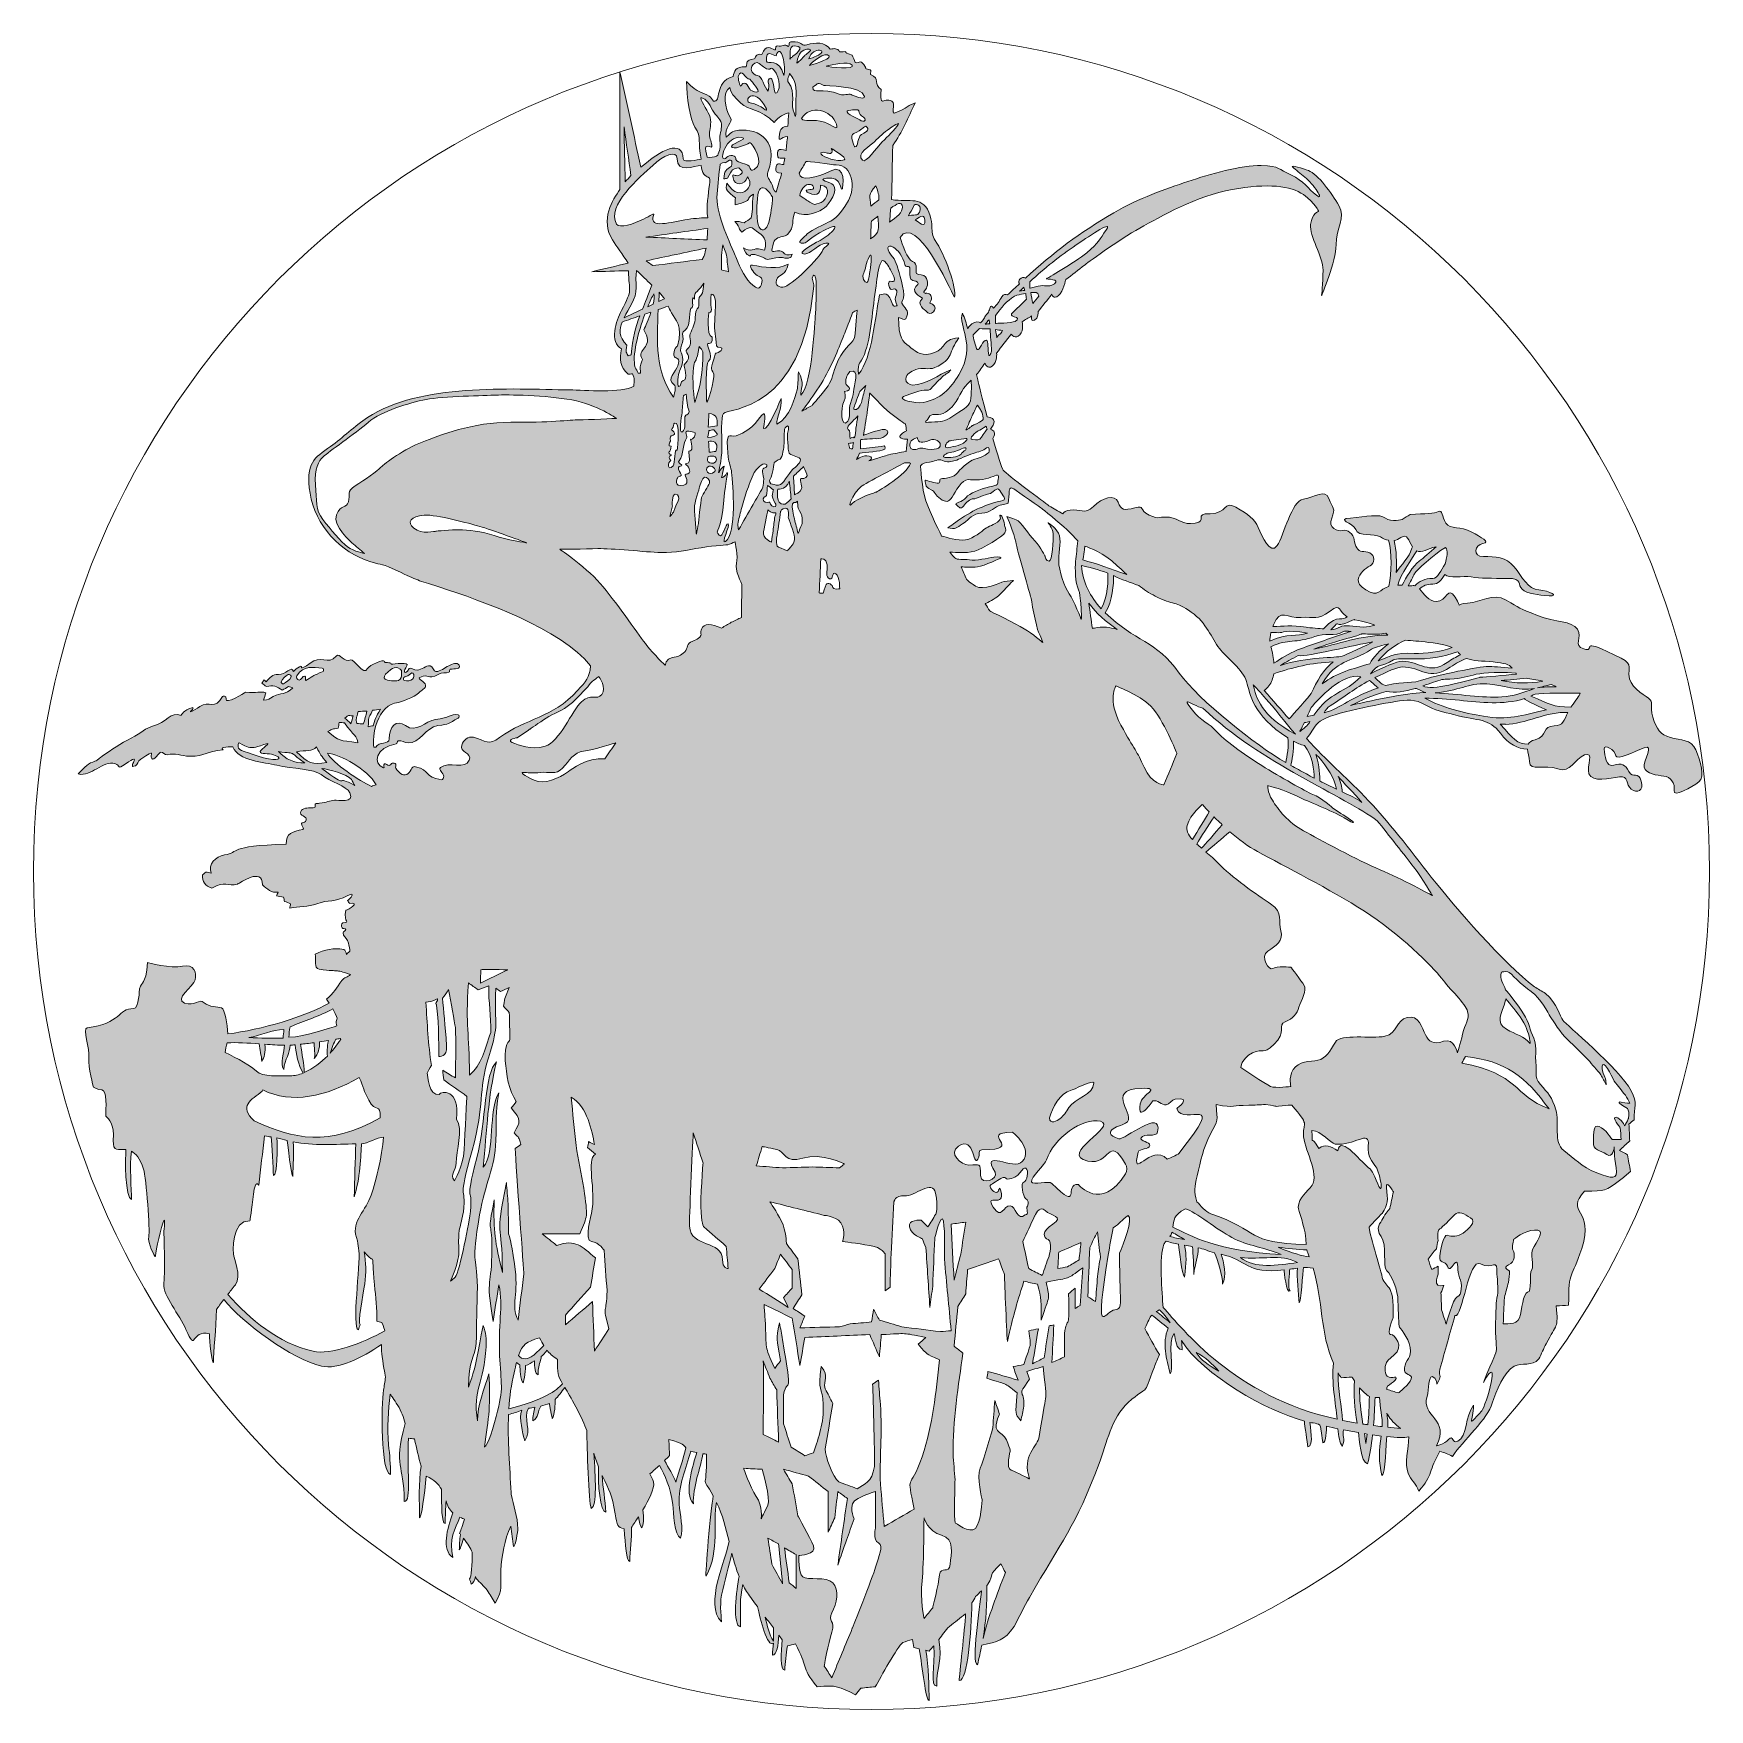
# Model space of a CAD drawing. Header units: inches. Extents: x 50 to 350, y -350 to -50.
import ezdxf

# ---------------------------------------------------------------- set-up
doc = ezdxf.new("R2010")
doc.units = ezdxf.units.IN
doc.header["$MEASUREMENT"] = 0
doc.layers.add('Layer 1', color=7, linetype='Continuous')

msp = doc.modelspace()

# ---------------------------------------------------------------- hatches: boundary and pattern name
at = {"layer": 'Layer 1', "true_color": 0x231f20}
h = msp.add_hatch(color=250, dxfattribs=at)
h.dxf.hatch_style = 2
edge = h.paths.add_edge_path()
edge.add_spline(control_points=[(156.39, -92.47), (154.24, -92.52), (152.09, -92.58), (149.94, -92.63), (152.11, -92.12), (154.28, -91.62), (156.44, -91.12), (155.43, -89.47), (154.41, -88.19), (153.63, -86.96), (151.4, -83.39), (153.66, -79.66), (154.97, -77.93), (154.97, -70.89), (154.97, -63.86), (154.97, -56.83), (156.22, -62.53), (157.47, -68.24), (158.72, -73.94), (162.33, -70.77), (166.19, -68.89), (166.31, -72.43), (166.34, -73.19), (168.93, -72.56), (169.52, -72.52), (168.8, -69.21), (169.69, -68.77), (168.4, -66.75), (167.48, -65.32), (166.9, -61.3), (166.9, -58.58), (168.97, -60.78), (169.8, -60.47), (170.95, -61.2), (171.27, -61.4), (171.49, -61.87), (171.7, -62.08), (173.29, -62.43), (171.66, -58.77), (175.22, -57.67), (175.48, -56.79), (175.47, -55.89), (177.55, -55.94), (177.86, -55.22), (177.35, -54.75), (179.01, -54.54), (179.29, -54.5), (179.18, -53.45), (180.38, -53.76), (181.1, -51.8), (182, -52.64), (182.66, -52.94), (183.05, -53.13), (182.52, -51.89), (183.47, -52.26), (183.81, -52.39), (184.14, -52.1), (184.45, -52.06), (184.76, -52.03), (184.9, -52.29), (185.16, -52.35), (185.4, -51.33), (185.21, -51.51), (186.36, -51.51), (187.72, -51.51), (187.5, -52.37), (188.45, -52.03), (189.89, -51.51), (191.71, -51.57), (192.61, -52.78), (193.35, -52.71), (193.85, -52.54), (194.3, -53.27), (196.49, -53.19), (194.31, -53.29), (196.55, -53.85), (196.73, -54.29), (196.92, -54.72), (197.1, -55.16), (197.25, -55.5), (197.94, -54.88), (198.21, -55.13), (199.58, -56.39), (198.26, -56.09), (199.74, -56.53), (199.99, -56.6), (199.78, -57.05), (199.8, -57.31), (201.69, -58.08), (200.25, -59.06), (201.72, -60.01), (201.74, -60.66), (201.45, -61.78), (201.98, -62.13), (202.98, -61.8), (203.36, -61.87), (203.64, -62.1), (204.44, -62.77), (203.46, -63.59), (204.06, -64.28), (206.43, -63.38), (206.71, -62.74), (207.81, -62.43), (206.56, -65.02), (205.52, -67.71), (203.8, -70.02), (203.74, -73.26), (203.67, -76.49), (203.61, -79.73), (206.82, -80.23), (209.34, -78.93), (210.5, -82.62), (210.98, -84.16), (210.74, -85.08), (210.89, -85.86), (210.98, -86.27), (211.12, -86.65), (211.42, -87.07), (212.99, -89.24), (215.4, -95.81), (214.84, -97.2), (214.05, -95.63), (207.98, -82.19), (205.11, -86.49), (205.52, -87.8), (206.45, -90.46), (207.33, -90.8), (208.45, -91.24), (207.76, -92.71), (208.06, -92.95), (208.46, -93.26), (209.37, -93.09), (209.67, -93.53), (210.26, -94.42), (210.05, -95.26), (209.7, -95.76), (209.39, -96.21), (209.2, -96.3), (209.58, -96.5), (209.74, -96.59), (209.79, -96.38), (210.14, -96.52), (210.66, -96.73), (211.01, -97.28), (210.47, -98.18), (210.36, -98.35), (210.78, -98.38), (210.95, -98.48), (212.15, -99.19), (210.48, -100.93), (209.75, -99.66), (209.74, -99.66), (207.85, -98.4), (209.08, -97.51), (209.51, -97.19), (206.98, -96.74), (207.93, -95.27), (208.12, -94.98), (208.54, -94.86), (208.24, -94.5), (207.37, -93.89), (206.79, -94.83), (206.87, -92.28), (206.91, -91.15), (206.12, -92.11), (205.96, -91.34), (205.67, -90.01), (204.67, -88.65), (203.89, -88.22), (202.8, -87.61), (202.36, -88.56), (204.07, -90.31), (204.29, -90.9), (204.56, -91.42), (204.7, -92.02), (204.74, -92.18), (206.06, -96.32), (205.75, -97.31), (205.67, -97.55), (205.33, -98.07), (205.46, -98.29), (206.28, -99.64), (206.83, -99.66), (206.14, -101.08), (205.95, -101.48), (205.27, -100.91), (204.84, -100.82), (204.84, -104.42), (205.59, -105.17), (206.73, -105.99), (207.62, -106.64), (208.61, -107.81), (210.56, -107.33), (213.83, -106.51), (212.12, -104.82), (215.64, -104.46), (213.73, -107), (214.77, -108.31), (211.34, -109.8), (210.22, -110.29), (209.09, -109.65), (207.96, -110.14), (206.98, -110.58), (206.28, -110.81), (206.14, -111.88), (206.07, -112.4), (206.79, -112.93), (207.31, -112.92), (209.84, -112.89), (211.87, -111.12), (214.21, -110.19), (213.71, -110.82), (213.08, -111.05), (212.52, -111.62), (208.44, -115.77), (212.38, -112.32), (205.75, -115), (204.51, -115.5), (207.89, -116.3), (209.26, -116.04), (212.26, -115.49), (214.16, -113.61), (215.64, -111.1), (218.93, -105.53), (215.37, -102.35), (216.29, -100.04), (216.67, -100.97), (216.97, -101.91), (217.23, -102.86), (217.37, -102.6), (217.35, -102.48), (217.97, -101.99), (218.59, -101.49), (219.23, -101.6), (219.53, -101.77), (220.45, -100.9), (219.99, -100.85), (220.84, -100.06), (220.96, -99.82), (221.09, -99.53), (221.18, -99.21), (221.35, -98.56), (221.65, -98.88), (221.82, -99.14), (222.49, -98.52), (222.87, -97.92), (223.34, -97.13), (223.69, -96.56), (223.95, -96.74), (224.36, -96.78), (225.08, -96.11), (225.79, -95.45), (226.51, -94.78), (225.95, -94.43), (226.9, -93.25), (227.57, -93.79), (232.46, -89.24), (237.38, -85.6), (243.35, -82.09), (247.77, -79.48), (252.72, -77.79), (256.62, -76.49), (260.52, -75.19), (266.25, -73.5), (269.76, -73.63), (273.27, -73.76), (272.75, -74.28), (275.09, -75.32), (277.44, -76.36), (278.09, -77.79), (279.65, -78.96), (281.21, -80.14), (279.13, -76.88), (277.57, -75.71), (276.79, -75.13), (275.92, -74.36), (275.42, -73.92), (274.8, -73.4), (277.37, -74.22), (278.22, -74.54), (279.91, -75.19), (282.38, -78.57), (283.68, -80.79), (284.98, -83), (283.16, -84.82), (283.16, -87.81), (283.16, -90.8), (280.56, -96.92), (280.56, -96.92), (280.56, -96.92), (280.82, -94.84), (280.82, -92.36), (280.82, -89.89), (278.35, -86.25), (278.61, -84.17), (278.87, -82.09), (280.04, -81.83), (280.04, -81.83), (280.04, -81.83), (279.52, -80.4), (277.31, -78.83), (275.09, -77.27), (270.93, -76.75), (264.56, -77.92), (258.18, -79.09), (251.81, -82.74), (248.03, -84.82), (244.26, -86.9), (238.15, -91.45), (238.15, -91.45), (237.02, -92.32), (235.89, -93.19), (234.76, -94.06), (234.76, -94.06), (234.37, -96.14), (233.46, -96.92), (232.55, -97.7), (232.29, -96.66), (232.29, -96.66), (231.47, -97.7), (230.64, -98.74), (229.82, -99.78), (229.82, -99.78), (229.95, -100.95), (229.17, -101.34), (228.39, -101.73), (228.65, -100.56), (228.65, -100.56), (228.08, -100.91), (227.52, -101.25), (226.96, -101.6), (226.96, -101.6), (227.35, -103.03), (226.57, -103.94), (225.79, -104.85), (225.01, -103.81), (225.01, -103.81), (224.14, -104.94), (223.27, -106.07), (222.4, -107.2), (222.4, -107.2), (222.53, -108.89), (221.62, -109.54), (220.71, -110.19), (220.32, -109.02), (220.32, -109.02), (219.82, -109.7), (219.32, -110.38), (218.82, -111.05), (218.88, -111.37), (218.95, -111.69), (219.02, -112.01), (219.14, -112.56), (219.86, -115.45), (220.7, -118.64), (222.46, -118.85), (222.03, -119.8), (221.29, -120.85), (222.01, -121.04), (222.26, -121.43), (221.74, -122.48), (222.53, -125.36), (223.27, -127.79), (223.57, -128.14), (224.26, -128.95), (230.97, -133.97), (231.77, -134.52), (232.6, -135), (233.43, -135.48), (234.25, -135.96), (234.44, -135.67), (234.82, -135.4), (235.54, -135.3), (237.36, -135.04), (238.15, -136.21), (239.71, -134.65), (241.27, -133.09), (243.61, -132.44), (244.13, -133.87), (244.65, -135.3), (245.17, -135.43), (247.12, -134.91), (249.07, -134.39), (247.77, -135.3), (249.72, -136.21), (251.68, -137.12), (251.55, -136.34), (253.37, -136.6), (255.19, -136.86), (255.58, -138.03), (257.92, -137.64), (260.26, -137.25), (257.53, -135.95), (260.65, -135.95), (263.77, -135.95), (262.99, -133.48), (265.21, -134.78), (267.42, -136.08), (268.59, -136.86), (269.24, -138.42), (269.89, -139.98), (271.45, -143.49), (272.62, -141.67), (273.79, -139.85), (275.22, -133.61), (277.31, -133.35), (279.39, -133.09), (281.21, -131.39), (281.86, -133.22), (282.51, -135.04), (283.16, -134.91), (282.38, -136.73), (281.6, -138.55), (283.55, -139.2), (284.33, -138.94), (285.11, -138.68), (286.28, -139.59), (286.41, -140.63), (286.54, -141.67), (287.06, -142.71), (287.84, -142.71), (288.62, -142.71), (289.93, -142.97), (289.93, -144.14), (289.93, -145.32), (288.75, -145.32), (287.97, -146.23), (287.19, -147.14), (286.28, -148.18), (288.49, -149.61), (290.71, -151.04), (290.97, -149.48), (292.53, -148.96), (292.56, -148.95), (292.58, -148.94), (292.61, -148.93), (293.07, -146.52), (293.22, -142.9), (292.57, -140.72), (292.07, -140.62), (291.6, -140.39), (291.1, -140.11), (289.93, -139.46), (287.19, -140.11), (286.67, -138.81), (286.15, -137.51), (283.03, -136.99), (285.76, -136.73), (288.49, -136.47), (290.97, -135.95), (292.01, -136.73), (293.05, -137.51), (295, -136.99), (295, -136.99), (295.48, -136.69), (295.95, -136.38), (296.43, -136.08), (299.16, -135.95), (300.72, -135.95), (301.5, -135.56), (302.28, -135.17), (302.02, -136.47), (302.81, -137.64), (303.59, -138.81), (305.54, -138.16), (307.36, -139.2), (309.18, -140.24), (310.87, -141.02), (309.44, -141.28), (308.01, -141.54), (307.49, -143.62), (309.57, -143.62), (311.65, -143.62), (313.6, -143.62), (315.03, -145.45), (316.47, -147.27), (317.51, -149.48), (319.46, -149.61), (321.41, -149.74), (323.23, -150.78), (321.28, -150.65), (319.33, -150.52), (317.38, -150.26), (316.47, -149.48), (315.56, -148.7), (316.73, -147.53), (313.86, -147.53), (311, -147.53), (308.92, -147.53), (307.36, -147.27), (305.85, -147.02), (303.37, -147.61), (302.62, -146.83), (301.89, -147.93), (301.54, -148.55), (300.46, -148.55), (299.45, -148.55), (298.66, -148.86), (298.08, -149.42), (298.91, -150.26), (299.76, -151.69), (301.11, -151.69), (303.07, -151.69), (303.07, -148.7), (304.5, -150.91), (305.93, -153.12), (304.24, -152.08), (306.71, -151.95), (309.18, -151.82), (311.13, -150), (313.6, -151.43), (316.08, -152.86), (315.82, -152.86), (319.2, -154.16), (322.58, -155.46), (325.31, -155.07), (326.35, -156.63), (327.39, -158.2), (325.44, -159.5), (327.52, -160.15), (329.61, -160.8), (326.87, -158.33), (331.56, -160.54), (336.24, -162.75), (335.59, -162.49), (335.59, -164.7), (335.59, -166.91), (338.06, -168.21), (339.1, -168.99), (340.14, -169.77), (339.23, -170.16), (339.88, -172.38), (340.53, -174.59), (341.18, -175.5), (343.01, -176.02), (344.83, -176.54), (346.78, -176.28), (347.56, -178.23), (348.34, -180.18), (349.25, -183.04), (348.08, -183.96), (346.91, -184.87), (343.4, -186.82), (343.66, -185.52), (343.92, -184.22), (343.01, -183.04), (341.84, -182.91), (340.66, -182.78), (338.58, -182.52), (338.32, -181.35), (338.06, -180.18), (340.27, -177.06), (338.32, -177.84), (336.37, -178.62), (333.38, -180.18), (333.25, -179.27), (333.12, -178.36), (331.04, -176.93), (331.17, -178.1), (331.3, -179.27), (331.43, -181.35), (332.86, -180.96), (334.29, -180.57), (334.94, -180.83), (335.59, -182.13), (336.24, -183.43), (337.28, -182), (337.8, -183.83), (338.32, -185.65), (337.02, -186.04), (335.98, -185.26), (334.94, -184.48), (335.59, -182.78), (333.9, -183.04), (332.21, -183.3), (328.96, -184.09), (328.43, -182.52), (327.91, -180.96), (329.48, -178.49), (327.65, -179.14), (325.83, -179.79), (325.18, -182.52), (322.84, -181.61), (320.5, -180.7), (317.9, -182.26), (317.77, -180.31), (317.71, -179.46), (317.48, -178.74), (317.42, -178.13), (315.67, -178.02), (314.07, -177.27), (312.57, -175.26), (310.51, -172.49), (308.74, -173.11), (304.2, -171.92), (302.29, -171.41), (300.88, -171.2), (299.22, -170.22), (297.26, -169.08), (295.83, -169.25), (293.79, -169.59), (289.52, -170.29), (281.46, -171.83), (279.99, -173.35), (278.87, -174.51), (278.77, -175.25), (277.86, -176.2), (281.6, -180.29), (284.69, -182.9), (288.23, -186.56), (292.6, -191.05), (296.35, -196.08), (300.2, -201), (304.5, -206.48), (313.27, -216.56), (318.68, -220.64), (319.33, -221.03), (319.98, -221.42), (320.63, -221.81), (322.74, -223.66), (323.28, -225.93), (323.75, -226.63), (324.23, -227.33), (333.81, -235.23), (335.98, -239.25), (337.2, -241.5), (336.5, -242.15), (336.5, -244.45), (336.2, -244.71), (335.89, -244.97), (335.59, -245.23), (335.63, -246.23), (335.68, -247.23), (335.72, -248.22), (335.11, -248.79), (334.51, -249.35), (333.9, -249.92), (334.38, -250.18), (334.85, -250.44), (335.33, -250.7), (335.5, -251.69), (335.68, -252.69), (335.85, -253.69), (335.29, -254.17), (334.72, -254.64), (334.16, -255.12), (331.14, -257.31), (331.53, -257.2), (327.65, -257.2), (324.04, -261.27), (329.46, -260.23), (327.13, -267.48), (325.33, -273.12), (324.79, -271.01), (324.79, -277.63), (324.05, -277.67), (323.32, -277.71), (322.58, -277.76), (322.93, -281.97), (322.69, -280.82), (320.76, -284.52), (320.33, -285.43), (319.89, -286.34), (319.46, -287.25), (318.19, -288.66), (316.45, -287.85), (315.03, -288.56), (313.3, -289.42), (311.72, -293.12), (311.13, -295.19), (310.38, -297.83), (305.87, -301.96), (303.98, -304.69), (303.25, -304.32), (302.54, -304.04), (301.76, -303.78), (299.77, -307.17), (300.48, -308.03), (297.99, -310.93), (297.57, -309.67), (296.48, -308.86), (296.04, -307.68), (295.42, -306.04), (296.12, -303.32), (296.18, -301.22), (295.27, -301.4), (294.13, -301.35), (292.23, -301.16), (292.09, -302.1), (292.05, -307.96), (291.36, -308.14), (290.75, -305.7), (290.88, -303.48), (291.24, -301.05), (290.73, -300.98), (290.21, -300.91), (289.7, -300.85), (289.49, -302.67), (289.2, -304.42), (288.79, -306.05), (287.51, -305.73), (287.35, -301.44), (287.18, -300.44), (286.28, -300.28), (285.38, -300.12), (284.49, -299.94), (284.14, -300.96), (284.96, -301.47), (284.26, -302.9), (283.83, -302.32), (283.61, -301.09), (283.47, -299.74), (282.77, -299.59), (282.08, -299.45), (281.44, -299.31), (281.46, -299.77), (281.41, -302.29), (280.78, -302.29), (280.78, -302.21), (280.39, -299.72), (280.43, -299.72), (280.5, -298.67), (279.17, -298.79), (278.48, -298.62), (278.47, -299.05), (279.28, -302.96), (278.09, -302.96), (278.09, -302.07), (277.47, -299.33), (277.48, -298.37), (270.87, -296.63), (259.32, -290.14), (255.47, -283.95), (255.58, -284.44), (255.6, -285.12), (255.6, -285.63), (254.44, -285.46), (254.48, -283.96), (254.17, -282.68), (252.94, -283.95), (254.2, -289.63), (253.47, -289.92), (252.8, -287.26), (251.99, -284.45), (253.09, -281.76), (252.12, -280.94), (251.15, -280.15), (250.17, -279.4), (249.76, -279.87), (249.56, -280.5), (248.94, -281.79), (249.75, -283.4), (250.61, -284.94), (251.55, -286.47), (251.24, -287.21), (250.94, -287.95), (250.63, -288.69), (248.41, -294.55), (249.83, -291.55), (245.95, -295.06), (242.93, -297.8), (242.12, -302.32), (240.75, -305.99), (236.51, -317.33), (234, -319.93), (228.26, -329.93), (227.35, -331.66), (226.44, -333.4), (225.53, -335.13), (223.7, -337.77), (222.64, -337.78), (219.74, -338.5), (219.52, -339.67), (219.25, -340.84), (218.96, -342.01), (217.75, -341.49), (219.44, -331.96), (219.67, -328.76), (219.32, -329.11), (218.98, -329.45), (218.63, -329.8), (218.42, -330.18), (218.2, -330.55), (217.99, -330.93), (217.82, -336.01), (217.27, -344.83), (215.71, -344.83), (215.71, -343.87), (216.71, -335.56), (216.84, -332.87), (215.87, -333.62), (214.91, -334.38), (213.95, -335.13), (213.25, -335.86), (212.65, -336.67), (212.05, -337.47), (212.75, -341.49), (211.67, -342.01), (211.67, -345.8), (210.41, -345.8), (211.45, -342.41), (211.15, -338.62), (210.88, -338.94), (210.6, -339.25), (210.3, -339.56), (210.1, -339.51), (209.9, -339.46), (209.7, -339.41), (210.23, -342.29), (210.31, -346.12), (210.31, -348.4), (209.69, -348.4), (209.13, -342.4), (208.54, -339.14), (208.22, -339.06), (207.89, -338.98), (207.57, -338.9), (207.49, -338.43), (207.4, -337.95), (207.31, -337.47), (206.75, -337.65), (206.18, -337.82), (205.62, -337.99), (204.59, -338.78), (201.65, -344.28), (200.68, -345.93), (199.81, -346.02), (198.94, -346.1), (198.07, -346.19), (197.77, -346.58), (197.47, -346.97), (197.16, -347.36), (194, -345.9), (193.9, -345.61), (190.27, -345.93), (187.2, -342.21), (188.7, -342.45), (186.37, -338.25), (185.89, -338.37), (185.42, -338.49), (184.94, -338.61), (184.74, -340.12), (184.5, -341.66), (184.5, -342.96), (183.57, -342.96), (183.8, -339.81), (184.02, -337.54), (183.83, -337.27), (183.63, -337), (183.42, -336.71), (183.32, -338.48), (183.03, -340.29), (182.25, -340.29), (182.25, -339.57), (182.46, -338.87), (182.46, -338.14), (181.3, -339), (180.1, -333.8), (179.59, -331.59), (178.7, -330.39), (177.97, -329.4), (177.65, -328.89), (177.4, -328.49), (177.17, -328.07), (176.96, -327.65), (176.35, -330.35), (176.58, -331.71), (176.58, -335.18), (175.01, -335.18), (175.85, -328.41), (176.31, -326.21), (175.76, -324.86), (175.36, -323.44), (175, -322.01), (174.51, -324.15), (173.77, -327), (173.18, -329.52), (172.76, -331.31), (173.2, -334.22), (173.13, -334.29), (170.05, -331.21), (173.93, -323.08), (174.51, -319.95), (173.94, -317.55), (173.35, -315.15), (172.28, -312.96), (171.48, -316.45), (172.95, -321.33), (170.4, -326.14), (170.16, -325.87), (171.26, -314.21), (171.68, -311.78), (169.45, -307.64), (170.49, -311.66), (170.49, -304.3), (170.26, -304.27), (170.04, -304.24), (169.83, -304.21), (169.44, -306.63), (167.94, -310.41), (168.11, -313.18), (166.35, -311.36), (168.09, -306.08), (168.72, -304.02), (168.25, -303.93), (167.91, -303.84), (167.65, -303.75), (166.81, -306.9), (165.39, -309.9), (165.58, -313.26), (165.68, -315.13), (166.41, -317.56), (165.83, -319.31), (164.68, -318.93), (164.57, -314.62), (164.43, -313.39), (164.08, -310.11), (162.96, -308.15), (162.05, -306.3), (161.5, -306.81), (160.93, -307.32), (160.35, -307.81), (160.56, -308.29), (160.78, -308.76), (161, -309.24), (161.16, -310.56), (160.19, -312.47), (159.08, -314.27), (159.22, -315.68), (159.26, -317.15), (158.82, -317.47), (158.64, -317.24), (158.45, -316.45), (158.28, -315.52), (157.82, -316.22), (157.38, -316.88), (157.03, -317.43), (157.13, -319.43), (156.72, -321.53), (156.72, -323.5), (156.06, -323.5), (155.97, -320.39), (155.72, -317.69), (154.54, -317.35), (154.45, -317.12), (154.1, -314.97), (153.51, -311.31), (153.08, -310.94), (151.81, -308.11), (151.81, -310.31), (152.43, -312.52), (152.43, -314.68), (151.37, -314.68), (151.02, -309.49), (151.15, -306.58), (150.75, -305.61), (150.5, -304.84), (150.29, -304.14), (150.59, -308.31), (150.92, -313.63), (149.8, -314), (149.45, -312.96), (149.05, -302.85), (149.03, -300.07), (148.62, -298.99), (148.02, -297.66), (147.08, -295.84), (146.24, -294.23), (145.59, -293.18), (145.1, -292.38), (144.48, -293.16), (143.91, -293.99), (143.38, -294.51), (143.38, -295.27), (143.31, -297.3), (142.86, -297.9), (142.84, -297.89), (142.32, -295.43), (142.35, -295.2), (141.86, -295.43), (141.33, -295.58), (140.8, -295.7), (140.16, -296.65), (140.52, -297.75), (139.36, -298.33), (139.36, -297.53), (139.56, -296.68), (139.72, -295.9), (139.36, -295.96), (138.99, -296.03), (138.63, -296.09), (137.5, -297.8), (139.34, -300.17), (137.92, -301.89), (137.57, -300.52), (136.86, -297.87), (137.38, -296.44), (136.64, -296.75), (135.86, -296.99), (135.03, -297.2), (134.83, -301.85), (135.26, -306.55), (135.5, -311.19), (135.5, -311.27), (135.5, -311.35), (135.51, -311.44), (135.85, -313.5), (136.69, -315.44), (136.69, -317.65), (136.69, -318.15), (136.26, -320.75), (135.94, -320.84), (135.77, -319.63), (135.59, -318.42), (135.42, -317.21), (134.29, -319.67), (133.8, -322.42), (133.67, -325.11), (133.53, -328.03), (134.11, -328.38), (132.63, -330.97), (132.16, -330.19), (131.68, -329.41), (131.2, -328.63), (130.55, -327.93), (129.9, -327.24), (129.25, -326.54), (129.2, -326.43), (129.16, -326.32), (129.12, -326.21), (128.94, -326.92), (128.69, -327.43), (128.36, -327.54), (128.25, -327.22), (128.15, -326.91), (128.04, -326.59), (128.37, -326.48), (128.5, -323.95), (128.54, -321.84), (128.24, -321.18), (127.75, -320.38), (126.97, -319.36), (126.6, -320.51), (126.33, -321.42), (126.22, -321.42), (126.22, -320.6), (126.28, -319.65), (126.43, -318.69), (126.37, -318.62), (126.32, -318.55), (126.26, -318.48), (126.4, -318.06), (126.54, -317.72), (126.67, -317.44), (126.8, -316.92), (126.95, -316.41), (127.14, -315.94), (126.98, -315.86), (126.71, -315.75), (126.33, -315.57), (125.43, -317.65), (124.29, -319.57), (125.05, -322.8), (123.01, -321.44), (124.04, -317.59), (125.06, -314.81), (124.41, -314.23), (124.11, -313.48), (123.84, -312.67), (123.78, -314.02), (123.72, -315.37), (123.67, -316.71), (123.07, -316.71), (123.01, -313.49), (123.01, -310.57), (122.52, -309.71), (121.76, -308.89), (120.31, -308.25), (119.95, -311.48), (119.48, -315.7), (119.08, -315.7), (119.08, -312.89), (118.93, -309.43), (119.38, -306.44), (118.92, -304.83), (118.56, -303.22), (118.19, -301.57), (117.84, -301.53), (117.49, -301.5), (117.15, -301.46), (116.71, -306.73), (117.79, -312.8), (116.35, -312.8), (116.35, -305.6), (114.37, -307.07), (116.51, -298.78), (116.24, -297.67), (115.82, -296.61), (115.2, -295.58), (114.48, -294.38), (114.08, -293.89), (113.83, -293.55), (113.55, -296.54), (113.23, -299.46), (113.56, -302.65), (113.74, -304.42), (113.92, -306.16), (113.92, -307.91), (112.13, -307.91), (112.26, -295.26), (112.65, -292.86), (112.78, -292.09), (112.91, -291.31), (113, -290.5), (112.92, -290.06), (112.84, -289.55), (112.73, -288.95), (112.36, -286.85), (112.26, -285.52), (112.28, -284.65), (108.81, -287.06), (104.47, -289.22), (101.53, -288.54), (96.33, -287.33), (87.31, -280.76), (84.12, -276.66), (84.12, -276.66), (84.07, -276.61), (84.07, -276.61), (83.46, -277.39), (83.05, -277.95), (82.77, -278.43), (82.68, -281.65), (82.2, -286.1), (82.2, -287.92), (82, -287.92), (81.43, -284.1), (81.52, -282.78), (78.04, -281.85), (79.24, -286.38), (77.29, -281.99), (76.17, -279.44), (73.13, -275.79), (73.34, -273.87), (73.55, -272), (73.34, -264.5), (73.34, -264.5), (73.34, -264.5), (73.75, -261.07), (73.13, -262.94), (72.51, -264.81), (71.78, -268.98), (71.78, -268.98), (71.78, -268.98), (70.32, -266.48), (70.63, -265.33), (70.86, -264.49), (70.23, -254.86), (69.69, -253.26), (69.05, -251.33), (68.27, -250.46), (67.51, -250.07), (67.2, -252.85), (67.53, -256.84), (67.53, -258.72), (66.38, -258.72), (66.4, -250.91), (66.54, -249.79), (65.23, -249.64), (64.17, -250.25), (64.28, -248.16), (64.44, -245.08), (63.59, -244.35), (62.93, -243.78), (62.93, -242.51), (63.29, -239.1), (62.2, -239.1), (61.47, -239.1), (60.74, -238.58), (60.74, -238.58), (60.74, -238.58), (59.7, -235.04), (59.91, -233.37), (60.12, -231.71), (58.66, -228.07), (59.6, -227.96), (65.72, -227.28), (65.01, -224.53), (67.93, -224.53), (68.86, -224.53), (68.97, -220.99), (68.97, -220.99), (69.37, -219.42), (70.03, -220.69), (70.42, -216.27), (70.42, -216.27), (74.59, -217.48), (76.67, -216.96), (78.75, -216.44), (79.27, -218.18), (78.93, -219.39), (78.58, -220.6), (75.11, -222.86), (77.02, -223.55), (78.93, -224.25), (79.58, -222.65), (80.52, -223.48), (81.46, -224.32), (82.92, -224.21), (83.64, -224.42), (84.26, -224.6), (84.73, -227.39), (84.79, -229.06), (90.59, -228.39), (98.92, -225.93), (102.9, -223.54), (102.77, -223.32), (102.63, -223.08), (102.47, -222.84), (103.72, -221.77), (104.26, -220.9), (105.17, -219.51), (105.59, -218.87), (106.27, -219.03), (106.73, -218.42), (103.4, -217.37), (105.36, -218.06), (101.11, -217.48), (100.14, -217.35), (100.57, -215.75), (100.44, -214.78), (102.1, -213.91), (103.7, -213.68), (105.53, -213.94), (105.87, -213.99), (105.88, -214.53), (106.05, -214.83), (106.24, -214.57), (106.69, -214.36), (106.63, -214.05), (106.47, -213.31), (106.46, -213.1), (106.21, -212.38), (105.98, -211.71), (105.41, -211.69), (105.43, -210.98), (105.44, -210.72), (105.96, -210.61), (105.9, -210.36), (105.84, -210.12), (105.32, -210.31), (105.22, -210.1), (105.1, -209.82), (105.09, -209.29), (105.38, -209.21), (106.84, -208.82), (105.42, -209.43), (105.9, -206.92), (106.45, -206.89), (108.54, -205.41), (106.57, -205.73), (106.45, -205.55), (106.33, -205.38), (106.21, -205.21), (106.64, -204.93), (107.85, -203.5), (106.26, -204.32), (103.8, -205.6), (102.88, -204.98), (100.7, -205.78), (99.12, -206.36), (97.51, -206.25), (95.86, -206.56), (95.91, -206.3), (95.97, -206.04), (96.02, -205.78), (95.65, -205.58), (95.33, -205.46), (94.93, -205.36), (94.87, -205.1), (94.82, -204.84), (94.77, -204.58), (94.34, -204.51), (93.9, -204.44), (93.47, -204.38), (93.57, -204.15), (93.68, -203.92), (93.78, -203.7), (92.59, -203.88), (91.84, -203.14), (90.97, -202.4), (90.97, -199.13), (87.03, -202.07), (86.5, -202.24), (84.77, -202.81), (84.28, -201.56), (81.93, -202.97), (80.71, -202.65), (80.2, -201.8), (80.26, -200.58), (80.45, -200.42), (80.64, -200.27), (80.83, -200.11), (81.15, -200.16), (81.46, -200.22), (81.77, -200.27), (81.23, -198.75), (82.61, -197.29), (84.16, -197.04), (87.12, -196.56), (84.49, -195.43), (95.24, -195.12), (95.13, -193.19), (96.43, -192.82), (98.2, -192.47), (98.55, -192.4), (97.88, -191.76), (97.99, -191.43), (98.07, -191.18), (98.52, -191.27), (98.67, -191.06), (98.8, -190.88), (98.84, -190.58), (98.72, -190.39), (98.53, -190.07), (97.97, -190.06), (97.84, -189.71), (97.73, -189.43), (97.9, -189.03), (98.15, -188.88), (98.83, -188.47), (99.57, -188.72), (100.33, -188.52), (100.52, -188.46), (100.29, -188.07), (100.44, -187.94), (100.64, -187.77), (100.95, -187.82), (101.22, -187.79), (102.42, -187.65), (103, -187.33), (103.87, -187.22), (104.45, -187.14), (107.52, -187.93), (106.63, -185.92), (106.05, -184.62), (103.11, -184.03), (101.48, -182.64), (100.32, -181.66), (96.32, -181.58), (93.57, -180.98), (91.25, -180.46), (86.69, -180.19), (85.67, -177.7), (85.66, -177.7), (82.97, -177.59), (83.95, -178.22), (80.81, -178.44), (80.91, -179.41), (77.92, -179.36), (76.38, -179.34), (75.37, -178.72), (73.92, -179.1), (73.52, -179.21), (73.18, -178.61), (72.77, -178.64), (72.52, -178.65), (71.52, -180.31), (71.16, -179.78), (70.73, -179.13), (72.12, -177.9), (69.19, -179.87), (68.68, -180.21), (68.61, -180.93), (68.25, -181.08), (66.44, -181.82), (69.92, -178.33), (66.43, -180.77), (64.89, -181.85), (65.6, -180.98), (64.66, -180.72), (62.29, -180.05), (60.39, -183.13), (58.01, -182.54), (58.73, -181.78), (59.57, -180.75), (60.61, -180.4), (61.7, -180.04), (61.37, -179.99), (62.27, -179.36), (63.95, -178.18), (65.66, -177.08), (67.47, -176.14), (69.39, -175.14), (70.11, -174.31), (71.27, -174.01), (73.92, -173.31), (74.5, -171.29), (76.41, -172.08), (76.41, -172.08), (76.57, -171.46), (77.92, -170.84), (79.27, -170.21), (78.08, -171.41), (78.08, -171.41), (78.73, -171.16), (79.22, -170.87), (79.79, -170.47), (81.43, -169.33), (82.53, -171.18), (83.8, -168.65), (83.8, -168.65), (84.63, -168.39), (84.47, -169.17), (84.28, -170.15), (87.78, -168.07), (87.96, -167.87), (89.93, -168.15), (90.63, -167.64), (91.6, -168.03), (91.46, -168.46), (91.32, -168.89), (91.18, -169.33), (92.1, -169.33), (92.16, -169.1), (92.9, -168.7), (94.37, -167.91), (94.98, -168.52), (96.43, -167.14), (96.17, -167.06), (95.91, -166.97), (95.65, -166.88), (95.27, -167.11), (94.89, -167.33), (94.51, -167.56), (93.54, -166.82), (92.89, -166.6), (91.7, -166.88), (91.42, -166.69), (91.15, -166.5), (90.87, -166.31), (90.99, -166.1), (91.11, -165.9), (91.23, -165.69), (91.37, -165.81), (91.51, -165.93), (91.65, -166.05), (92.33, -165.27), (92.76, -164.68), (93.83, -164.75), (95.13, -164.84), (96.2, -163.02), (96.54, -164.18), (96.55, -164.17), (98.13, -162.65), (97.99, -163.56), (97.99, -163.56), (98.62, -163.5), (99.5, -162.72), (101.27, -161.16), (102.79, -163.14), (104.18, -161.48), (104.87, -160.65), (105.53, -162.84), (106.83, -162.1), (107.29, -161.84), (109.09, -165.13), (109.81, -163.66), (110.1, -163.07), (112.8, -161.95), (112.77, -162.35), (112.74, -162.83), (113.98, -162.4), (114.01, -162.87), (114.49, -162.92), (117.44, -162.44), (116.84, -163.2), (116.17, -164.04), (116.27, -165.15), (117.26, -163.69), (117.46, -163.39), (118.17, -163.98), (118.66, -163.95), (119.51, -163.9), (120.2, -163.09), (121.03, -163.2), (121.51, -163.26), (121.57, -164.21), (122.04, -164.21), (122.87, -164.21), (123.55, -163.53), (124.32, -163.17), (124.94, -162.88), (125.85, -162.46), (126.17, -163.07), (126.55, -163.79), (125.39, -163.71), (124.61, -163.79), (124.41, -163.81), (124.55, -164.28), (124.35, -164.34), (123.76, -164.51), (123.12, -164.37), (122.56, -164.67), (120.28, -165.88), (120.96, -164.43), (119.15, -165.25), (118.61, -165.5), (120.13, -166.07), (120.19, -166.65), (120.25, -167.29), (119.42, -167.52), (118.98, -167.99), (118.2, -168.84), (115.6, -169.73), (115.31, -169.75), (111.5, -169.98), (110.49, -176.04), (110.92, -177.77), (111.04, -177.77), (111.15, -177.77), (111.27, -177.77), (111.78, -176.69), (113.69, -177.35), (113.68, -176.27), (113.66, -174.08), (114.93, -172.63), (116.58, -173.89), (118.5, -175.36), (120.13, -172.99), (121.95, -172.78), (124.56, -172.49), (124.55, -171.79), (126.04, -171.93), (126.25, -171.96), (126.23, -172.46), (126.04, -172.55), (124.14, -173.5), (124.55, -173.63), (122.37, -173.89), (120.21, -174.14), (119.12, -177.15), (117.06, -176.99), (116.37, -176.93), (115.92, -176.44), (115.28, -176.63), (115.07, -176.69), (115.1, -177.11), (114.89, -177.15), (111.19, -177.79), (110.7, -180.74), (112.66, -181.44), (112.89, -181.53), (112.58, -180.81), (112.81, -180.72), (113.09, -180.6), (113.35, -181.05), (113.65, -181.03), (113.88, -181.01), (113.99, -180.66), (114.22, -180.61), (114.43, -180.57), (114.72, -180.59), (114.84, -180.77), (114.98, -180.97), (114.69, -181.3), (114.84, -181.5), (115.42, -182.25), (115.94, -183), (116.82, -182.64), (117.55, -182.34), (117.61, -181.05), (118.38, -181.24), (121.15, -181.91), (119.83, -183.1), (123.06, -183.58), (123.3, -183.61), (123.44, -183.19), (123.42, -182.95), (123.37, -182.4), (122.42, -181.74), (122.85, -181.39), (124.28, -180.22), (127.35, -181.81), (128, -180.09), (128.52, -178.69), (126.2, -178.7), (126.65, -177.39), (126.95, -176.48), (127.8, -175.73), (128.73, -175.98), (131, -176.61), (131.42, -177.49), (133.41, -176.04), (138.3, -172.44), (142.75, -172.68), (147.39, -167.61), (148.94, -165.92), (149.49, -165.41), (149.73, -163.19), (144.24, -156.45), (130.51, -151.64), (122.54, -149.05), (118.66, -147.79), (118.82, -147.98), (115.15, -146.19), (112.35, -144.82), (112.47, -145.21), (110.37, -144.58), (104.96, -142.93), (100.37, -137.98), (99.5, -132.3), (98.66, -126.82), (100.26, -125.98), (103.14, -123.93), (105.43, -122.3), (107.43, -120.27), (109.8, -118.73), (119.18, -112.61), (135.17, -113.63), (145.99, -113.79), (148.66, -113.83), (155.38, -114.44), (157.43, -113.12), (157.58, -112.2), (157.6, -111.78), (157.22, -110.93), (156.96, -110.95), (156.7, -110.97), (156.44, -110.98), (154.95, -109.64), (154.86, -108.32), (155.25, -106.46), (153.01, -105.27), (154.29, -101.39), (155.25, -99.6), (157.37, -95.61), (156.56, -96.28), (156.5, -92.46), (156.46, -92.46), (156.43, -92.47), (156.39, -92.47), (156.39, -92.47), (156.39, -92.47), (156.39, -92.47)], knot_values=[0, 0, 0, 0, 1, 1, 1, 2, 2, 2, 3, 3, 3, 4, 4, 4, 5, 5, 5, 6, 6, 6, 7, 7, 7, 8, 8, 8, 9, 9, 9, 10, 10, 10, 11, 11, 11, 12, 12, 12, 13, 13, 13, 14, 14, 14, 15, 15, 15, 16, 16, 16, 17, 17, 17, 18, 18, 18, 19, 19, 19, 20, 20, 20, 21, 21, 21, 22, 22, 22, 23, 23, 23, 24, 24, 24, 25, 25, 25, 26, 26, 26, 27, 27, 27, 28, 28, 28, 29, 29, 29, 30, 30, 30, 31, 31, 31, 32, 32, 32, 33, 33, 33, 34, 34, 34, 35, 35, 35, 36, 36, 36, 37, 37, 37, 38, 38, 38, 39, 39, 39, 40, 40, 40, 41, 41, 41, 42, 42, 42, 43, 43, 43, 44, 44, 44, 45, 45, 45, 46, 46, 46, 47, 47, 47, 48, 48, 48, 49, 49, 49, 50, 50, 50, 51, 51, 51, 52, 52, 52, 53, 53, 53, 54, 54, 54, 55, 55, 55, 56, 56, 56, 57, 57, 57, 58, 58, 58, 59, 59, 59, 60, 60, 60, 61, 61, 61, 62, 62, 62, 63, 63, 63, 64, 64, 64, 65, 65, 65, 66, 66, 66, 67, 67, 67, 68, 68, 68, 69, 69, 69, 70, 70, 70, 71, 71, 71, 72, 72, 72, 73, 73, 73, 74, 74, 74, 75, 75, 75, 76, 76, 76, 77, 77, 77, 78, 78, 78, 79, 79, 79, 80, 80, 80, 81, 81, 81, 82, 82, 82, 83, 83, 83, 84, 84, 84, 85, 85, 85, 86, 86, 86, 87, 87, 87, 88, 88, 88, 89, 89, 89, 90, 90, 90, 91, 91, 91, 92, 92, 92, 93, 93, 93, 94, 94, 94, 95, 95, 95, 96, 96, 96, 97, 97, 97, 98, 98, 98, 99, 99, 99, 100, 100, 100, 101, 101, 101, 102, 102, 102, 103, 103, 103, 104, 104, 104, 105, 105, 105, 106, 106, 106, 107, 107, 107, 108, 108, 108, 109, 109, 109, 110, 110, 110, 111, 111, 111, 112, 112, 112, 113, 113, 113, 114, 114, 114, 115, 115, 115, 116, 116, 116, 117, 117, 117, 118, 118, 118, 119, 119, 119, 120, 120, 120, 121, 121, 121, 122, 122, 122, 123, 123, 123, 124, 124, 124, 125, 125, 125, 126, 126, 126, 127, 127, 127, 128, 128, 128, 129, 129, 129, 130, 130, 130, 131, 131, 131, 132, 132, 132, 133, 133, 133, 134, 134, 134, 135, 135, 135, 136, 136, 136, 137, 137, 137, 138, 138, 138, 139, 139, 139, 140, 140, 140, 141, 141, 141, 142, 142, 142, 143, 143, 143, 144, 144, 144, 145, 145, 145, 146, 146, 146, 147, 147, 147, 148, 148, 148, 149, 149, 149, 150, 150, 150, 151, 151, 151, 152, 152, 152, 153, 153, 153, 154, 154, 154, 155, 155, 155, 156, 156, 156, 157, 157, 157, 158, 158, 158, 159, 159, 159, 160, 160, 160, 161, 161, 161, 162, 162, 162, 163, 163, 163, 164, 164, 164, 165, 165, 165, 166, 166, 166, 167, 167, 167, 168, 168, 168, 169, 169, 169, 170, 170, 170, 171, 171, 171, 172, 172, 172, 173, 173, 173, 174, 174, 174, 175, 175, 175, 176, 176, 176, 177, 177, 177, 178, 178, 178, 179, 179, 179, 180, 180, 180, 181, 181, 181, 182, 182, 182, 183, 183, 183, 184, 184, 184, 185, 185, 185, 186, 186, 186, 187, 187, 187, 188, 188, 188, 189, 189, 189, 190, 190, 190, 191, 191, 191, 192, 192, 192, 193, 193, 193, 194, 194, 194, 195, 195, 195, 196, 196, 196, 197, 197, 197, 198, 198, 198, 199, 199, 199, 200, 200, 200, 201, 201, 201, 202, 202, 202, 203, 203, 203, 204, 204, 204, 205, 205, 205, 206, 206, 206, 207, 207, 207, 208, 208, 208, 209, 209, 209, 210, 210, 210, 211, 211, 211, 212, 212, 212, 213, 213, 213, 214, 214, 214, 215, 215, 215, 216, 216, 216, 217, 217, 217, 218, 218, 218, 219, 219, 219, 220, 220, 220, 221, 221, 221, 222, 222, 222, 223, 223, 223, 224, 224, 224, 225, 225, 225, 226, 226, 226, 227, 227, 227, 228, 228, 228, 229, 229, 229, 230, 230, 230, 231, 231, 231, 232, 232, 232, 233, 233, 233, 234, 234, 234, 235, 235, 235, 236, 236, 236, 237, 237, 237, 238, 238, 238, 239, 239, 239, 240, 240, 240, 241, 241, 241, 242, 242, 242, 243, 243, 243, 244, 244, 244, 245, 245, 245, 246, 246, 246, 247, 247, 247, 248, 248, 248, 249, 249, 249, 250, 250, 250, 251, 251, 251, 252, 252, 252, 253, 253, 253, 254, 254, 254, 255, 255, 255, 256, 256, 256, 257, 257, 257, 258, 258, 258, 259, 259, 259, 260, 260, 260, 261, 261, 261, 262, 262, 262, 263, 263, 263, 264, 264, 264, 265, 265, 265, 266, 266, 266, 267, 267, 267, 268, 268, 268, 269, 269, 269, 270, 270, 270, 271, 271, 271, 272, 272, 272, 273, 273, 273, 274, 274, 274, 275, 275, 275, 276, 276, 276, 277, 277, 277, 278, 278, 278, 279, 279, 279, 280, 280, 280, 281, 281, 281, 282, 282, 282, 283, 283, 283, 284, 284, 284, 285, 285, 285, 286, 286, 286, 287, 287, 287, 288, 288, 288, 289, 289, 289, 290, 290, 290, 291, 291, 291, 292, 292, 292, 293, 293, 293, 294, 294, 294, 295, 295, 295, 296, 296, 296, 297, 297, 297, 298, 298, 298, 299, 299, 299, 300, 300, 300, 301, 301, 301, 302, 302, 302, 303, 303, 303, 304, 304, 304, 305, 305, 305, 306, 306, 306, 307, 307, 307, 308, 308, 308, 309, 309, 309, 310, 310, 310, 311, 311, 311, 312, 312, 312, 313, 313, 313, 314, 314, 314, 315, 315, 315, 316, 316, 316, 317, 317, 317, 318, 318, 318, 319, 319, 319, 320, 320, 320, 321, 321, 321, 322, 322, 322, 323, 323, 323, 324, 324, 324, 325, 325, 325, 326, 326, 326, 327, 327, 327, 328, 328, 328, 329, 329, 329, 330, 330, 330, 331, 331, 331, 332, 332, 332, 333, 333, 333, 334, 334, 334, 335, 335, 335, 336, 336, 336, 337, 337, 337, 338, 338, 338, 339, 339, 339, 340, 340, 340, 341, 341, 341, 342, 342, 342, 343, 343, 343, 344, 344, 344, 345, 345, 345, 346, 346, 346, 347, 347, 347, 348, 348, 348, 349, 349, 349, 350, 350, 350, 351, 351, 351, 352, 352, 352, 353, 353, 353, 354, 354, 354, 355, 355, 355, 356, 356, 356, 357, 357, 357, 358, 358, 358, 359, 359, 359, 360, 360, 360, 361, 361, 361, 362, 362, 362, 363, 363, 363, 364, 364, 364, 365, 365, 365, 366, 366, 366, 367, 367, 367, 368, 368, 368, 369, 369, 369, 370, 370, 370, 371, 371, 371, 372, 372, 372, 373, 373, 373, 374, 374, 374, 375, 375, 375, 376, 376, 376, 377, 377, 377, 378, 378, 378, 379, 379, 379, 380, 380, 380, 381, 381, 381, 382, 382, 382, 383, 383, 383, 384, 384, 384, 385, 385, 385, 386, 386, 386, 387, 387, 387, 388, 388, 388, 389, 389, 389, 390, 390, 390, 391, 391, 391, 392, 392, 392, 393, 393, 393, 394, 394, 394, 395, 395, 395, 396, 396, 396, 397, 397, 397, 398, 398, 398, 399, 399, 399, 400, 400, 400, 401, 401, 401, 402, 402, 402, 403, 403, 403, 404, 404, 404, 405, 405, 405, 406, 406, 406, 407, 407, 407, 408, 408, 408, 409, 409, 409, 410, 410, 410, 411, 411, 411, 412, 412, 412, 413, 413, 413, 414, 414, 414, 415, 415, 415, 416, 416, 416, 417, 417, 417, 418, 418, 418, 419, 419, 419, 420, 420, 420, 421, 421, 421, 422, 422, 422, 423, 423, 423, 424, 424, 424, 425, 425, 425, 426, 426, 426, 427, 427, 427, 428, 428, 428, 429, 429, 429, 430, 430, 430, 431, 431, 431, 432, 432, 432, 433, 433, 433, 434, 434, 434, 435, 435, 435, 436, 436, 436, 437, 437, 437, 438, 438, 438, 439, 439, 439, 440, 440, 440, 441, 441, 441, 442, 442, 442, 443, 443, 443, 444, 444, 444, 445, 445, 445, 446, 446, 446, 447, 447, 447, 448, 448, 448, 449, 449, 449, 450, 450, 450, 451, 451, 451, 452, 452, 452, 453, 453, 453, 454, 454, 454, 455, 455, 455, 456, 456, 456, 457, 457, 457, 458, 458, 458, 459, 459, 459, 460, 460, 460, 461, 461, 461, 462, 462, 462, 463, 463, 463, 464, 464, 464, 465, 465, 465, 466, 466, 466, 467, 467, 467, 468, 468, 468, 469, 469, 469, 470, 470, 470, 471, 471, 471, 472, 472, 472, 473, 473, 473, 474, 474, 474, 475, 475, 475, 476, 476, 476, 477, 477, 477, 478, 478, 478, 479, 479, 479, 480, 480, 480, 481, 481, 481, 482, 482, 482, 483, 483, 483, 484, 484, 484, 485, 485, 485, 486, 486, 486, 487, 487, 487, 488, 488, 488, 489, 489, 489, 490, 490, 490, 491, 491, 491, 492, 492, 492, 493, 493, 493, 494, 494, 494, 495, 495, 495, 496, 496, 496, 497, 497, 497, 498, 498, 498, 499, 499, 499, 500, 500, 500, 501, 501, 501, 502, 502, 502, 503, 503, 503, 504, 504, 504, 505, 505, 505, 506, 506, 506, 507, 507, 507, 508, 508, 508, 509, 509, 509, 510, 510, 510, 511, 511, 511, 512, 512, 512, 513, 513, 513, 514, 514, 514, 515, 515, 515, 516, 516, 516, 517, 517, 517, 518, 518, 518, 519, 519, 519, 520, 520, 520, 521, 521, 521, 522, 522, 522, 523, 523, 523, 524, 524, 524, 525, 525, 525, 526, 526, 526, 527, 527, 527, 528, 528, 528, 529, 529, 529, 530, 530, 530, 531, 531, 531, 532, 532, 532, 533, 533, 533, 534, 534, 534, 535, 535, 535, 536, 536, 536, 537, 537, 537, 538, 538, 538, 539, 539, 539, 540, 540, 540, 541, 541, 541, 542, 542, 542, 543, 543, 543, 544, 544, 544, 545, 545, 545, 546, 546, 546, 547, 547, 547, 548, 548, 548, 548], degree=3, periodic=1)
edge = h.paths.add_edge_path()
edge.add_spline(control_points=[(112.9, -282.24), (112.85, -281.95), (112.68, -281.5), (112.34, -280.75), (112.04, -280.66), (111.73, -280.58), (111.43, -280.49), (111.55, -278.25), (111.24, -276.21), (111.04, -273.98), (110.39, -266.98), (111.39, -270.94), (109.21, -268.09), (109.43, -269.96), (109.63, -271.83), (109.28, -273.82), (108.91, -275.92), (108.02, -280.95), (108.47, -281.1), (108.37, -281.41), (108.26, -281.73), (108.16, -282.05), (106.93, -281.63), (108.53, -270.31), (108.23, -267.89), (108.15, -267.3), (108.07, -266.71), (108.02, -266.12), (106.59, -262.8), (109.19, -261.12), (110.26, -258.37), (111.1, -256.22), (112.48, -250.83), (112.64, -247.55), (111.56, -247.57), (109.78, -248.72), (108.7, -248.73), (108.65, -250.58), (108.41, -255.21), (107.42, -258.24), (107.42, -255.46), (107.62, -251.5), (107.7, -248.76), (104.09, -248.83), (100.06, -249.11), (96.46, -248.4), (96.7, -250.36), (96.43, -252.6), (96.43, -254.61), (96.12, -254.61), (95.51, -248.7), (95.42, -248.16), (94.8, -248.01), (94.18, -247.86), (93.56, -247.7), (93.65, -249.21), (93.66, -254.43), (92.93, -254.43), (92.93, -253.18), (92.62, -248.78), (92.54, -247.52), (92.19, -247.49), (91.79, -247.41), (91.36, -247.33), (91.01, -250.28), (90.66, -253.23), (90.31, -256.17), (90.31, -256.17), (89.68, -254.92), (89.37, -257.73), (89.06, -260.54), (88.75, -262.52), (88.75, -262.52), (85.41, -262.28), (85.7, -268.3), (85.83, -268.87), (85.83, -268.87), (87.29, -272.52), (86.14, -273.97), (85.61, -274.65), (85.15, -275.23), (84.76, -275.73), (88.9, -280.27), (93.65, -284.38), (100.07, -285.88), (103.12, -286.59), (108.96, -284.41), (112.9, -282.24), (112.9, -282.24), (112.9, -282.24), (112.9, -282.24)], knot_values=[0, 0, 0, 0, 1, 1, 1, 2, 2, 2, 3, 3, 3, 4, 4, 4, 5, 5, 5, 6, 6, 6, 7, 7, 7, 8, 8, 8, 9, 9, 9, 10, 10, 10, 11, 11, 11, 12, 12, 12, 13, 13, 13, 14, 14, 14, 15, 15, 15, 16, 16, 16, 17, 17, 17, 18, 18, 18, 19, 19, 19, 20, 20, 20, 21, 21, 21, 22, 22, 22, 23, 23, 23, 24, 24, 24, 25, 25, 25, 26, 26, 26, 27, 27, 27, 28, 28, 28, 29, 29, 29, 30, 30, 30, 30], degree=3, periodic=1)
edge = h.paths.add_edge_path()
edge.add_spline(control_points=[(120.49, -236.1), (120.62, -236.5), (120.69, -240.24), (122.63, -239.91), (122.89, -239.27), (126.35, -238.85), (125.73, -244.34), (126.93, -246.15), (125.67, -250.03), (125.67, -252.17), (125.67, -253.71), (124.43, -254.04), (125.33, -255.35), (125.33, -255.35), (126.9, -252.92), (127.07, -249.8), (127.24, -246.67), (127.59, -240.25), (127.59, -240.25), (126.2, -239.27), (124.81, -238.29), (123.43, -237.3), (123.37, -236.73), (123.31, -236.15), (123.25, -235.57), (124, -236.03), (124.76, -236.49), (125.51, -236.96), (125.51, -236.96), (125.68, -229.5), (125.51, -227.93), (125.39, -226.87), (124.7, -223.29), (124.28, -221.13), (123.98, -221.66), (123.65, -222.19), (123.2, -222.69), (123.43, -224.87), (123.63, -227.43), (123.95, -231.23), (124.12, -233.31), (122.56, -233.14), (122.56, -233.14), (122.56, -233.14), (122.56, -226.89), (122.21, -224.46), (122.17, -224.2), (122.13, -223.95), (122.09, -223.71), (121.77, -223.94), (122.65, -222.6), (122.23, -222.81), (121.43, -223.21), (120.77, -223.39), (120.23, -223.38), (120.46, -227.19), (120.67, -230.92), (121.21, -234.7), (121.21, -234.7), (120.88, -235.22), (120.49, -236.1), (120.49, -236.1), (120.49, -236.1), (120.49, -236.1)], knot_values=[0, 0, 0, 0, 1, 1, 1, 2, 2, 2, 3, 3, 3, 4, 4, 4, 5, 5, 5, 6, 6, 6, 7, 7, 7, 8, 8, 8, 9, 9, 9, 10, 10, 10, 11, 11, 11, 12, 12, 12, 13, 13, 13, 14, 14, 14, 15, 15, 15, 16, 16, 16, 17, 17, 17, 18, 18, 18, 19, 19, 19, 20, 20, 20, 21, 21, 21, 21], degree=3, periodic=1)
edge = h.paths.add_edge_path()
edge.add_spline(control_points=[(84.29, -232.38), (86.36, -233.37), (89.17, -234.97), (89.91, -235.75), (90.91, -236.79), (94.14, -236.58), (95.95, -236.58), (96.72, -236.58), (97.49, -236.39), (98.24, -236.08), (97.39, -234.72), (97.01, -232.56), (96.82, -231.03), (96.52, -231.05), (96.22, -231.07), (95.92, -231.08), (95.97, -232.47), (94.96, -233.6), (94.8, -235.44), (94.04, -234.43), (94.96, -232.27), (94.92, -231.1), (93.82, -231.09), (92.64, -231.02), (91.43, -230.93), (91.6, -232.41), (91.28, -233.26), (90.85, -234), (90.85, -232.92), (90.43, -231.92), (90.42, -230.85), (88.41, -230.71), (86.38, -230.56), (84.65, -230.67), (84.52, -231.25), (84.34, -231.86), (84.29, -232.38), (84.29, -232.38), (84.29, -232.38), (84.29, -232.38)], knot_values=[0, 0, 0, 0, 1, 1, 1, 2, 2, 2, 3, 3, 3, 4, 4, 4, 5, 5, 5, 6, 6, 6, 7, 7, 7, 8, 8, 8, 9, 9, 9, 10, 10, 10, 11, 11, 11, 12, 12, 12, 13, 13, 13, 13], degree=3, periodic=1)
edge = h.paths.add_edge_path()
edge.add_spline(control_points=[(98.45, -236), (100.06, -235.29), (101.54, -234.07), (102.6, -233.04), (102.57, -232.16), (102.55, -230.68), (102.8, -230.27), (102.28, -230.35), (101.74, -230.43), (101.22, -230.51), (101.22, -231.72), (100.97, -232.57), (100.21, -233.49), (100.49, -233.13), (100.22, -231.11), (100.22, -230.64), (99.32, -230.76), (98.49, -230.85), (97.81, -230.93), (98.06, -232.73), (98.42, -234.43), (98.45, -236), (98.45, -236), (98.45, -236), (98.45, -236)], knot_values=[0, 0, 0, 0, 1, 1, 1, 2, 2, 2, 3, 3, 3, 4, 4, 4, 5, 5, 5, 6, 6, 6, 7, 7, 7, 8, 8, 8, 8], degree=3, periodic=1)
edge = h.paths.add_edge_path()
edge.add_spline(control_points=[(103.1, -232.53), (103.64, -231.92), (104.29, -231.01), (105, -230.08), (105, -230.08), (104.87, -229.89), (104.87, -229.89), (104.62, -229.95), (104.36, -230), (104.1, -230.04), (103.78, -230.57), (103.39, -231.66), (103.1, -232.53), (103.1, -232.53), (103.1, -232.53), (103.1, -232.53)], knot_values=[0, 0, 0, 0, 1, 1, 1, 2, 2, 2, 3, 3, 3, 4, 4, 4, 5, 5, 5, 5], degree=3, periodic=1)
edge = h.paths.add_edge_path()
edge.add_spline(control_points=[(108.31, -236.88), (102.38, -240.25), (96.21, -241.71), (91.02, -239.09), (91.03, -239.18), (91, -239.25), (90.93, -239.31), (88.98, -240.91), (86.63, -241.97), (89.49, -244.64), (96.6, -247.9), (102.8, -249.35), (112.07, -244.11), (112.12, -241.2), (111.3, -243.37), (110, -240.94), (109.12, -239.29), (109.06, -238.65), (108.31, -236.88), (108.31, -236.88), (108.31, -236.88), (108.31, -236.88)], knot_values=[0, 0, 0, 0, 1, 1, 1, 2, 2, 2, 3, 3, 3, 4, 4, 4, 5, 5, 5, 6, 6, 6, 7, 7, 7, 7], degree=3, periodic=1)
edge = h.paths.add_edge_path()
edge.add_spline(control_points=[(226.52, -96.14), (227.03, -96.03), (227.42, -96), (227.42, -96), (227.42, -96), (227.4, -95.72), (227.28, -95.43), (227.03, -95.67), (226.77, -95.9), (226.52, -96.14), (226.52, -96.14), (226.52, -96.14), (226.52, -96.14)], knot_values=[0, 0, 0, 0, 1, 1, 1, 2, 2, 2, 3, 3, 3, 4, 4, 4, 4], degree=3, periodic=1)
edge = h.paths.add_edge_path()
edge.add_spline(control_points=[(228.35, -94.43), (228.34, -94.95), (228.33, -95.57), (228.33, -95.57), (228.33, -95.57), (228.63, -95.57), (229.85, -95.22), (231.06, -94.88), (231.52, -95.57), (232.73, -94.79), (233.94, -94.01), (231.25, -93.93), (231.25, -93.93), (231.25, -93.93), (236.32, -91.06), (238.54, -89.24), (240.75, -87.42), (240.75, -86.94), (242.05, -85.08), (243.35, -83.21), (238.19, -86.81), (236.63, -87.85), (233.72, -89.79), (230.96, -92.01), (228.35, -94.43), (228.35, -94.43), (228.35, -94.43), (228.35, -94.43)], knot_values=[0, 0, 0, 0, 1, 1, 1, 2, 2, 2, 3, 3, 3, 4, 4, 4, 5, 5, 5, 6, 6, 6, 7, 7, 7, 8, 8, 8, 9, 9, 9, 9], degree=3, periodic=1)
edge = h.paths.add_edge_path()
edge.add_spline(control_points=[(225.57, -97.02), (224.26, -97.85), (223.19, -99.07), (222.22, -100.48), (222.21, -100.95), (222.19, -101.42), (222.18, -101.88), (222.18, -101.88), (225.04, -101.88), (225.72, -101.52), (226.39, -101.16), (226.23, -100.79), (225.55, -100.69), (224.87, -100.58), (225.08, -100.17), (225.08, -100.17), (225.97, -99.3), (226.85, -98.43), (227.73, -97.57), (227.7, -97.22), (227.66, -96.87), (227.63, -96.53), (227.09, -96.63), (226.56, -96.74), (226.02, -96.84), (226.02, -96.84), (225.83, -96.9), (225.57, -97.02), (225.57, -97.02), (225.57, -97.02), (225.57, -97.02)], knot_values=[0, 0, 0, 0, 1, 1, 1, 2, 2, 2, 3, 3, 3, 4, 4, 4, 5, 5, 5, 6, 6, 6, 7, 7, 7, 8, 8, 8, 9, 9, 9, 10, 10, 10, 10], degree=3, periodic=1)
edge = h.paths.add_edge_path()
edge.add_spline(control_points=[(221.04, -101.23), (220.61, -101.64), (220.85, -101.52), (220.37, -102), (220.63, -102), (220.9, -101.99), (221.16, -101.99), (221.12, -101.74), (221.08, -101.48), (221.04, -101.23), (221.04, -101.23), (221.04, -101.23), (221.04, -101.23)], knot_values=[0, 0, 0, 0, 1, 1, 1, 2, 2, 2, 3, 3, 3, 4, 4, 4, 4], degree=3, periodic=1)
edge = h.paths.add_edge_path()
edge.add_spline(control_points=[(181.52, -60.31), (181.55, -59.77), (181.79, -59.3), (181.55, -58.87), (181.28, -58.39), (181.95, -57.63), (182.17, -58.19), (182.7, -59.57), (182.5, -60.64), (182.88, -60.67), (183.57, -60.57), (183.97, -58.13), (182.46, -56.46), (181.69, -55.6), (182.28, -57.47), (179.89, -55.35), (179.43, -54.95), (178.78, -55.42), (178.58, -55.87), (178.28, -56.53), (178.67, -57.4), (179.6, -57.5), (180.38, -57.59), (180.83, -59.67), (181.52, -60.31), (181.52, -60.31), (181.52, -60.31), (181.52, -60.31)], knot_values=[0, 0, 0, 0, 1, 1, 1, 2, 2, 2, 3, 3, 3, 4, 4, 4, 5, 5, 5, 6, 6, 6, 7, 7, 7, 8, 8, 8, 9, 9, 9, 9], degree=3, periodic=1)
edge = h.paths.add_edge_path()
edge.add_spline(control_points=[(184.31, -57.54), (184.8, -56.18), (183.77, -51.28), (182.92, -54.02), (182.37, -53.99), (181, -52.62), (181.22, -54.96), (181.29, -55.62), (183.55, -54.23), (184.31, -57.54), (184.31, -57.54), (184.31, -57.54), (184.31, -57.54)], knot_values=[0, 0, 0, 0, 1, 1, 1, 2, 2, 2, 3, 3, 3, 4, 4, 4, 4], degree=3, periodic=1)
edge = h.paths.add_edge_path()
edge.add_spline(control_points=[(185.39, -54.57), (185.53, -54.3), (185.84, -54.26), (185.88, -54.11), (185.89, -54.07), (188.57, -52.22), (186.23, -52.22), (184.94, -52.22), (185.69, -53.91), (185.39, -54.57), (185.39, -54.57), (185.39, -54.57), (185.39, -54.57)], knot_values=[0, 0, 0, 0, 1, 1, 1, 2, 2, 2, 3, 3, 3, 4, 4, 4, 4], degree=3, periodic=1)
edge = h.paths.add_edge_path()
edge.add_spline(control_points=[(186.62, -55.32), (187.03, -55.06), (188.09, -53.89), (188.09, -53.89), (188.48, -53.61), (189.88, -52.66), (188.41, -52.81), (186.77, -52.98), (186.63, -55.32), (186.62, -55.32), (186.62, -55.32), (186.62, -55.32), (186.62, -55.32)], knot_values=[0, 0, 0, 0, 1, 1, 1, 2, 2, 2, 3, 3, 3, 4, 4, 4, 4], degree=3, periodic=1)
edge = h.paths.add_edge_path()
edge.add_spline(control_points=[(188.77, -54.51), (188.91, -54.61), (189.91, -54.12), (190.07, -54.05), (192.78, -52.98), (189.49, -52.16), (188.77, -54.51), (188.77, -54.51), (188.77, -54.51), (188.77, -54.51)], knot_values=[0, 0, 0, 0, 1, 1, 1, 2, 2, 2, 3, 3, 3, 3], degree=3, periodic=1)
edge = h.paths.add_edge_path()
edge.add_spline(control_points=[(188.9, -55.71), (188.91, -55.71), (192.69, -54.64), (192.42, -54.08), (191.86, -52.98), (189.02, -55.34), (188.9, -55.71), (188.9, -55.71), (188.9, -55.71), (188.9, -55.71)], knot_values=[0, 0, 0, 0, 1, 1, 1, 2, 2, 2, 3, 3, 3, 3], degree=3, periodic=1)
edge = h.paths.add_edge_path()
edge.add_spline(control_points=[(169.54, -73.62), (168.26, -73.69), (165.21, -75.02), (165.21, -72.43), (165.21, -70.74), (162.67, -71.88), (160.84, -73.6), (158.6, -75.7), (152.36, -80.9), (154.37, -84.11), (154.9, -84.97), (157.44, -84.07), (159.16, -83.23), (160.41, -82.62), (161.24, -81.98), (160.99, -82.6), (160.04, -85.05), (164.16, -83.73), (167.14, -83.27), (168.5, -83.05), (169.91, -83), (170.68, -82.97), (170.4, -81.05), (170.81, -78.7), (170.98, -77.09), (171.05, -76.36), (171.23, -75.83), (170.74, -75.72), (170.33, -75.62), (169.57, -75.01), (169.54, -73.62), (169.54, -73.62), (169.54, -73.62), (169.54, -73.62)], knot_values=[0, 0, 0, 0, 1, 1, 1, 2, 2, 2, 3, 3, 3, 4, 4, 4, 5, 5, 5, 6, 6, 6, 7, 7, 7, 8, 8, 8, 9, 9, 9, 10, 10, 10, 11, 11, 11, 11], degree=3, periodic=1)
edge = h.paths.add_edge_path()
edge.add_spline(control_points=[(155.91, -76.53), (156.26, -76.17), (156.61, -75.8), (156.95, -75.44), (156.54, -72.53), (156.12, -69.61), (155.7, -66.7), (155.77, -69.98), (155.84, -73.26), (155.91, -76.53), (155.91, -76.53), (155.91, -76.53), (155.91, -76.53)], knot_values=[0, 0, 0, 0, 1, 1, 1, 2, 2, 2, 3, 3, 3, 4, 4, 4, 4], degree=3, periodic=1)
edge = h.paths.add_edge_path()
edge.add_spline(control_points=[(169.43, -61.5), (169.57, -62.48), (170.89, -64.04), (171.12, -65), (171.4, -66.15), (170.97, -67.19), (170.99, -67.98), (171, -68.88), (171.44, -69.49), (171.42, -70.24), (171.41, -70.6), (170.6, -69.9), (170.33, -70.26), (170.18, -70.48), (170.44, -71.51), (170.56, -72.16), (171.17, -72.17), (171.78, -72.2), (172.28, -71.96), (172.61, -71.81), (172.59, -71.34), (172.78, -70.96), (173.09, -70.3), (172.73, -68.79), (172.9, -68.09), (173.16, -66.99), (173.25, -66.26), (173.02, -65.74), (172.68, -64.97), (171.85, -64.56), (171.32, -63.29), (170.82, -62.1), (169.99, -61.54), (169.43, -61.5), (169.43, -61.5), (169.43, -61.5), (169.43, -61.5)], knot_values=[0, 0, 0, 0, 1, 1, 1, 2, 2, 2, 3, 3, 3, 4, 4, 4, 5, 5, 5, 6, 6, 6, 7, 7, 7, 8, 8, 8, 9, 9, 9, 10, 10, 10, 11, 11, 11, 12, 12, 12, 12], degree=3, periodic=1)
edge = h.paths.add_edge_path()
edge.add_spline(control_points=[(175.58, -89.72), (175.74, -90.09), (175.89, -90.47), (176.05, -90.85), (176.92, -92.91), (177.95, -94.6), (179.21, -95.38), (179.98, -95.85), (180.19, -95.31), (180.38, -94.5), (180.6, -93.53), (179.96, -93.68), (179.27, -93.11), (179.07, -92.95), (177.68, -91.29), (178.69, -91.47), (180.72, -91.82), (183.29, -92.36), (185.1, -91.27), (184.66, -93.33), (183.6, -93.07), (183.2, -93.75), (182.54, -94.88), (183.21, -95.41), (184.12, -95.41), (185.55, -95.4), (190.89, -89.97), (191.31, -88.73), (191.31, -88.28), (193.35, -87.34), (191.8, -87.52), (190.57, -87.66), (189.02, -89.48), (188.06, -89.48), (186.18, -89.48), (190.19, -87.34), (190.43, -87.23), (192.39, -86.32), (194.78, -83.84), (192.61, -84.72), (189.56, -85.96), (188.53, -87.48), (187.89, -87.52), (186.16, -87.63), (188, -86.43), (188.22, -86.15), (188.79, -85.44), (190.99, -84.39), (191.81, -84), (192.99, -83.45), (194.09, -83.04), (195.87, -79.9), (197.14, -77.64), (196.62, -73.51), (193.69, -73.51), (192.79, -73.51), (188.49, -72.78), (188.28, -72.89), (187.88, -73.58), (187.48, -74.28), (187.08, -74.97), (187.08, -76.55), (190.26, -75.83), (192.61, -74.62), (195.61, -73.07), (194.83, -77.77), (194.79, -77.81), (194.25, -78.35), (194.97, -75.49), (191.93, -75.89), (190.11, -76.12), (192.72, -76.65), (193.13, -77.06), (194.11, -78.02), (192.47, -80.5), (191.57, -81.23), (190.91, -81.77), (188.35, -83.08), (186.27, -81.98), (185.61, -83.49), (186.38, -84.54), (184.97, -85.96), (184.49, -86.43), (183.57, -86.29), (183.01, -86.74), (182.46, -87.19), (182.6, -87.08), (182.33, -88.01), (181.88, -89.58), (182.36, -88.89), (183.57, -88.89), (184.49, -88.89), (184.08, -89.99), (185.78, -89.51), (185.68, -89.97), (185.59, -90.13), (185.15, -90.19), (183.88, -90.39), (184.59, -89.71), (182.03, -90.34), (180.83, -90.63), (181.37, -90.26), (179.66, -89.72), (177.94, -89.17), (178.63, -90.07), (177.97, -89.7), (177.74, -89.57), (177.25, -89.02), (177.09, -88.36), (178.21, -89.22), (179.22, -88.4), (179.8, -88.53), (180.14, -88.62), (180.49, -88.7), (180.83, -88.78), (181.47, -86.87), (180.61, -86.17), (179.43, -85.35), (178.54, -84.73), (178.42, -84.27), (176.77, -85.56), (175.8, -84.44), (176.89, -85.22), (175.53, -83.63), (176.38, -83.63), (176.27, -83.67), (177.19, -83.89), (177.62, -83.6), (178.06, -83.3), (178.49, -83.01), (178.85, -81.12), (178.53, -81.15), (178.85, -78.74), (177.18, -79.67), (179.33, -79.67), (175.58, -80.67), (175.58, -80.25), (175.61, -79.83), (175.63, -79.42), (174.24, -78.3), (173.76, -78.02), (174.12, -76.77), (175.31, -78.66), (176.73, -79.03), (177.74, -77.93), (178.42, -77.19), (178.35, -76.38), (177.83, -75.66), (177.33, -77.18), (175.5, -77.36), (175.21, -75.83), (175.02, -74.77), (175.64, -75.7), (176.22, -75.4), (177.19, -74.91), (176.93, -74.64), (176.25, -74.06), (175.11, -74.14), (175.06, -74.36), (174.23, -75.88), (174, -75.94), (173.78, -75.99), (173.55, -76.04), (173.65, -74.55), (173.96, -74.39), (174.95, -73.75), (175.09, -72.7), (175, -72.24), (173.94, -73.09), (173.75, -73.24), (173.65, -72.9), (172.89, -73.37), (172.71, -75.15), (172.53, -76.92), (172.35, -78.69), (172.09, -82.04), (174.29, -86.65), (175.58, -89.72), (175.58, -89.72), (175.58, -89.72), (175.58, -89.72)], knot_values=[0, 0, 0, 0, 1, 1, 1, 2, 2, 2, 3, 3, 3, 4, 4, 4, 5, 5, 5, 6, 6, 6, 7, 7, 7, 8, 8, 8, 9, 9, 9, 10, 10, 10, 11, 11, 11, 12, 12, 12, 13, 13, 13, 14, 14, 14, 15, 15, 15, 16, 16, 16, 17, 17, 17, 18, 18, 18, 19, 19, 19, 20, 20, 20, 21, 21, 21, 22, 22, 22, 23, 23, 23, 24, 24, 24, 25, 25, 25, 26, 26, 26, 27, 27, 27, 28, 28, 28, 29, 29, 29, 30, 30, 30, 31, 31, 31, 32, 32, 32, 33, 33, 33, 34, 34, 34, 35, 35, 35, 36, 36, 36, 37, 37, 37, 38, 38, 38, 39, 39, 39, 40, 40, 40, 41, 41, 41, 42, 42, 42, 43, 43, 43, 44, 44, 44, 45, 45, 45, 46, 46, 46, 47, 47, 47, 48, 48, 48, 49, 49, 49, 50, 50, 50, 51, 51, 51, 52, 52, 52, 53, 53, 53, 54, 54, 54, 55, 55, 55, 56, 56, 56, 57, 57, 57, 58, 58, 58, 59, 59, 59, 60, 60, 60, 60], degree=3, periodic=1)
edge = h.paths.add_edge_path()
edge.add_spline(control_points=[(182.29, -79.26), (182.29, -79.24), (179.92, -75.36), (179.58, -79.58), (178.97, -87.13), (181.3, -85.32), (181.61, -83.84), (181.92, -82.33), (182.27, -80.8), (182.29, -79.26), (182.29, -79.26), (182.29, -79.26), (182.29, -79.26)], knot_values=[0, 0, 0, 0, 1, 1, 1, 2, 2, 2, 3, 3, 3, 4, 4, 4, 4], degree=3, periodic=1)
edge = h.paths.add_edge_path()
edge.add_spline(control_points=[(179.01, -74.32), (181.2, -73.19), (178.49, -69.56), (178.28, -69.54), (178.24, -69.53), (175.75, -70.8), (175.06, -70.42), (174.12, -69.92), (178.27, -68.82), (176.77, -68.6), (173.88, -68.17), (172.6, -72.97), (173.81, -72.4), (173.86, -72.38), (174.56, -71.5), (175.42, -71.93), (176.1, -72.27), (174.93, -72.81), (177.45, -73.39), (178.76, -73.69), (177.9, -74.9), (179.01, -74.32), (179.01, -74.32), (179.01, -74.32), (179.01, -74.32)], knot_values=[0, 0, 0, 0, 1, 1, 1, 2, 2, 2, 3, 3, 3, 4, 4, 4, 5, 5, 5, 6, 6, 6, 7, 7, 7, 8, 8, 8, 8], degree=3, periodic=1)
edge = h.paths.add_edge_path()
edge.add_spline(control_points=[(173.97, -68.55), (174.43, -68.17), (174.92, -67.58), (175.66, -67.42), (178.86, -66.7), (183.8, -68.6), (181.45, -74.84), (181.2, -75.51), (181.59, -75.98), (182.05, -76.73), (182.4, -77.31), (182.37, -78.23), (182.95, -78.4), (183.24, -77.33), (183.63, -76.07), (183.92, -75.01), (182.99, -75.01), (182.8, -74.64), (182.85, -74.22), (183.02, -72.86), (183.54, -73.44), (184.28, -73.44), (184.33, -73.08), (184.43, -72.69), (184.48, -72.33), (183.83, -72.31), (183.29, -72.42), (183.22, -72.07), (182.99, -70.94), (183.28, -70.46), (184.71, -70.93), (184.79, -70.1), (184.88, -69.26), (184.97, -68.42), (183.73, -68.42), (183.28, -69.8), (183.53, -68.04), (183.65, -67.13), (184.02, -66.6), (185, -66.6), (185.07, -65.79), (185.15, -64.99), (185.23, -64.19), (184.58, -64.35), (183.19, -64.96), (182.59, -65.95), (180.29, -63.44), (177.95, -63.82), (176.62, -62.45), (175.84, -61.65), (174.94, -61.07), (174.62, -59.66), (173.35, -60.46), (173.68, -63.39), (174.78, -65.1), (175.23, -65.79), (173.6, -66.95), (173.97, -68.55), (173.97, -68.55), (173.97, -68.55), (173.97, -68.55)], knot_values=[0, 0, 0, 0, 1, 1, 1, 2, 2, 2, 3, 3, 3, 4, 4, 4, 5, 5, 5, 6, 6, 6, 7, 7, 7, 8, 8, 8, 9, 9, 9, 10, 10, 10, 11, 11, 11, 12, 12, 12, 13, 13, 13, 14, 14, 14, 15, 15, 15, 16, 16, 16, 17, 17, 17, 18, 18, 18, 19, 19, 19, 20, 20, 20, 20], degree=3, periodic=1)
edge = h.paths.add_edge_path()
edge.add_spline(control_points=[(179.7, -60.37), (179.7, -59.75), (178.2, -58.19), (178.2, -58.19), (177.36, -58.19), (176.8, -55.96), (176.15, -57.67), (176.09, -57.82), (176.41, -59.79), (176.67, -59.33), (177.43, -57.97), (178.16, -60.02), (178.36, -60.14), (178.54, -60.26), (179.6, -60.74), (179.7, -60.37), (179.7, -60.37), (179.7, -60.37), (179.7, -60.37)], knot_values=[0, 0, 0, 0, 1, 1, 1, 2, 2, 2, 3, 3, 3, 4, 4, 4, 5, 5, 5, 6, 6, 6, 6], degree=3, periodic=1)
edge = h.paths.add_edge_path()
edge.add_spline(control_points=[(181.22, -63.5), (178.81, -59.01), (176.94, -62.23), (178.3, -62.43), (180.57, -62.75), (181.35, -64.38), (181.22, -63.5), (181.22, -63.5), (181.22, -63.5), (181.22, -63.5)], knot_values=[0, 0, 0, 0, 1, 1, 1, 2, 2, 2, 3, 3, 3, 3], degree=3, periodic=1)
edge = h.paths.add_edge_path()
edge.add_spline(control_points=[(198.99, -66.6), (198.28, -66.82), (198.48, -67.24), (196.84, -67.87), (195.94, -68.22), (196.98, -70.31), (197.04, -70.31), (197.63, -70.38), (197.5, -68.44), (198.24, -68.06), (199.31, -67.52), (199.74, -67.14), (198.99, -66.6), (198.99, -66.6), (198.99, -66.6), (198.99, -66.6)], knot_values=[0, 0, 0, 0, 1, 1, 1, 2, 2, 2, 3, 3, 3, 4, 4, 4, 5, 5, 5, 5], degree=3, periodic=1)
edge = h.paths.add_edge_path()
edge.add_spline(control_points=[(190.95, -71.36), (190.82, -71.92), (193.12, -72.8), (194.5, -72.71), (195.57, -72.63), (195.6, -72.39), (193.55, -71.03), (191.88, -69.92), (193.67, -71.09), (192.64, -71.45), (192.26, -71.58), (191.53, -71.03), (190.95, -71.36), (190.95, -71.36), (190.95, -71.36), (190.95, -71.36)], knot_values=[0, 0, 0, 0, 1, 1, 1, 2, 2, 2, 3, 3, 3, 4, 4, 4, 5, 5, 5, 5], degree=3, periodic=1)
edge = h.paths.add_edge_path()
edge.add_spline(control_points=[(195.67, -63.83), (195.24, -64.36), (197.78, -65.32), (198.17, -65.62), (198.46, -65.84), (199.08, -65.69), (198.79, -65.23), (198.54, -64.81), (197.87, -64.74), (197.82, -64.15), (197.77, -63.6), (197.44, -63.61), (196.94, -63.66), (196.52, -63.71), (196.05, -63.69), (195.67, -63.83), (195.67, -63.83), (195.67, -63.83), (195.67, -63.83)], knot_values=[0, 0, 0, 0, 1, 1, 1, 2, 2, 2, 3, 3, 3, 4, 4, 4, 5, 5, 5, 6, 6, 6, 6], degree=3, periodic=1)
edge = h.paths.add_edge_path()
edge.add_spline(control_points=[(198.4, -72.69), (198.95, -73.3), (201.08, -70.27), (201.56, -69.79), (202.54, -68.81), (203.7, -67.68), (204.55, -66.63), (205.59, -65.35), (203.45, -66.87), (203.28, -66.99), (202.22, -67.77), (201.4, -68.48), (200.52, -69.37), (199.95, -69.94), (197.11, -71.61), (198.4, -72.69), (198.4, -72.69), (198.4, -72.69), (198.4, -72.69)], knot_values=[0, 0, 0, 0, 1, 1, 1, 2, 2, 2, 3, 3, 3, 4, 4, 4, 5, 5, 5, 6, 6, 6, 6], degree=3, periodic=1)
edge = h.paths.add_edge_path()
edge.add_spline(control_points=[(187.5, -65.23), (187.93, -65.95), (189.53, -65.19), (191.57, -65.88), (193.03, -66.38), (194.17, -67.6), (193.72, -66.24), (192.84, -63.59), (188.88, -62.66), (187.5, -65.23), (187.5, -65.23), (187.5, -65.23), (187.5, -65.23)], knot_values=[0, 0, 0, 0, 1, 1, 1, 2, 2, 2, 3, 3, 3, 4, 4, 4, 4], degree=3, periodic=1)
edge = h.paths.add_edge_path()
edge.add_spline(control_points=[(189.49, -59.62), (189.49, -60.99), (191.03, -59.6), (194.4, -60.89), (194.96, -61.11), (195.86, -60.73), (196.39, -60.93), (196.64, -61.03), (198.83, -62.08), (198.73, -61.25), (198.49, -59.38), (191.45, -59.3), (191.44, -59.3), (190.46, -58.68), (190.46, -58.87), (189.49, -59.62), (189.49, -59.62), (189.49, -59.62), (189.49, -59.62)], knot_values=[0, 0, 0, 0, 1, 1, 1, 2, 2, 2, 3, 3, 3, 4, 4, 4, 5, 5, 5, 6, 6, 6, 6], degree=3, periodic=1)
edge = h.paths.add_edge_path()
edge.add_spline(control_points=[(185.36, -57.08), (185.36, -57.47), (184.75, -58.27), (185.16, -58.78), (186.53, -60.46), (185.43, -63.09), (186.14, -64.22), (186.34, -64.54), (186.49, -66.67), (186.49, -60.47), (186.49, -57.96), (185.36, -57.52), (185.36, -57.08), (185.36, -57.08), (185.36, -57.08), (185.36, -57.08)], knot_values=[0, 0, 0, 0, 1, 1, 1, 2, 2, 2, 3, 3, 3, 4, 4, 4, 5, 5, 5, 5], degree=3, periodic=1)
edge = h.paths.add_edge_path()
edge.add_spline(control_points=[(191.9, -55.84), (192.29, -55.98), (197.23, -56.55), (196.52, -55.65), (195.88, -54.85), (192.88, -55.63), (191.9, -55.84), (191.9, -55.84), (191.9, -55.84), (191.9, -55.84)], knot_values=[0, 0, 0, 0, 1, 1, 1, 2, 2, 2, 3, 3, 3, 3], degree=3, periodic=1)
edge = h.paths.add_edge_path()
edge.add_spline(control_points=[(188.58, -78.48), (188.42, -78.42), (188.2, -78.04), (188.37, -78.02), (188.75, -77.96), (189.13, -77.91), (189.51, -77.86), (189.78, -77.82), (189.53, -77.23), (189.31, -77.08), (189.05, -76.9), (188.68, -77.05), (188.37, -77.08), (188.26, -77.09), (187.17, -78), (187.17, -79), (188.61, -79.9), (187.77, -79.5), (189.51, -80.51), (189.95, -80.77), (190.52, -80.34), (191.02, -80.25), (191.92, -79.82), (193.13, -77.32), (190.87, -77.13), (190.81, -78.24), (190.73, -79.41), (188.58, -78.48), (188.58, -78.48), (188.58, -78.48), (188.58, -78.48)], knot_values=[0, 0, 0, 0, 1, 1, 1, 2, 2, 2, 3, 3, 3, 4, 4, 4, 5, 5, 5, 6, 6, 6, 7, 7, 7, 8, 8, 8, 9, 9, 9, 10, 10, 10, 10], degree=3, periodic=1)
edge = h.paths.add_edge_path()
edge.add_spline(control_points=[(199.99, -83.57), (199.93, -84.49), (199.85, -85.82), (199.85, -86.73), (201.59, -85.68), (201.22, -84.83), (201.16, -82.7), (200.77, -82.99), (200.38, -83.28), (199.99, -83.57), (199.99, -83.57), (199.99, -83.57), (199.99, -83.57)], knot_values=[0, 0, 0, 0, 1, 1, 1, 2, 2, 2, 3, 3, 3, 4, 4, 4, 4], degree=3, periodic=1)
edge = h.paths.add_edge_path()
edge.add_spline(control_points=[(200.8, -77.28), (199.32, -78.88), (199.67, -79.04), (199.9, -80.88), (200.36, -80.51), (200.83, -80.14), (201.29, -79.77), (201.37, -79.11), (201.36, -78.95), (200.8, -77.28), (200.8, -77.28), (200.8, -77.28), (200.8, -77.28)], knot_values=[0, 0, 0, 0, 1, 1, 1, 2, 2, 2, 3, 3, 3, 4, 4, 4, 4], degree=3, periodic=1)
edge = h.paths.add_edge_path()
edge.add_spline(control_points=[(203.24, -83.74), (204.52, -82.97), (205.58, -81.92), (205.53, -81.08), (205.46, -79.87), (204.51, -80.57), (203.45, -81.24), (203.38, -82.07), (203.31, -82.9), (203.24, -83.74), (203.24, -83.74), (203.24, -83.74), (203.24, -83.74)], knot_values=[0, 0, 0, 0, 1, 1, 1, 2, 2, 2, 3, 3, 3, 4, 4, 4, 4], degree=3, periodic=1)
edge = h.paths.add_edge_path()
edge.add_spline(control_points=[(206.62, -82.64), (208.2, -82.26), (208.33, -82.9), (208.7, -81.55), (208.94, -80.66), (207.75, -80.25), (207.53, -80.97), (207.34, -81.58), (206.83, -82.09), (206.62, -82.64), (206.62, -82.64), (206.62, -82.64), (206.62, -82.64)], knot_values=[0, 0, 0, 0, 1, 1, 1, 2, 2, 2, 3, 3, 3, 4, 4, 4, 4], degree=3, periodic=1)
edge = h.paths.add_edge_path()
edge.add_spline(control_points=[(207.82, -83.37), (208.43, -83.63), (209.7, -85.12), (209.53, -83.37), (209.4, -81.98), (208.36, -83.04), (207.82, -83.37), (207.82, -83.37), (207.82, -83.37), (207.82, -83.37)], knot_values=[0, 0, 0, 0, 1, 1, 1, 2, 2, 2, 3, 3, 3, 3], degree=3, periodic=1)
edge = h.paths.add_edge_path()
edge.add_spline(control_points=[(228.51, -96.37), (228.63, -97.03), (228.74, -97.68), (228.85, -98.34), (229.23, -97.89), (229.6, -97.45), (229.98, -97), (229.65, -96.1), (229.47, -96.34), (228.51, -96.37), (228.51, -96.37), (228.51, -96.37), (228.51, -96.37)], knot_values=[0, 0, 0, 0, 1, 1, 1, 2, 2, 2, 3, 3, 3, 4, 4, 4, 4], degree=3, periodic=1)
edge = h.paths.add_edge_path()
edge.add_spline(control_points=[(222.17, -102.98), (222.24, -103.82), (222.35, -103.63), (222.42, -104.48), (222.78, -103.7), (223.11, -103.96), (223.47, -103.18), (223.04, -103.11), (222.6, -103.04), (222.17, -102.98), (222.17, -102.98), (222.17, -102.98), (222.17, -102.98)], knot_values=[0, 0, 0, 0, 1, 1, 1, 2, 2, 2, 3, 3, 3, 4, 4, 4, 4], degree=3, periodic=1)
edge = h.paths.add_edge_path()
edge.add_spline(control_points=[(221.23, -102.87), (220.59, -102.85), (219.95, -102.84), (219.31, -102.82), (218.93, -103.2), (218.55, -103.58), (218.17, -103.96), (218.17, -103.96), (218.43, -105.42), (218.79, -106.36), (219.15, -107.29), (219.73, -105.32), (220.35, -104.95), (220.97, -104.59), (220.77, -106.1), (220.92, -107.24), (221.08, -108.38), (221.49, -106.82), (221.49, -106.82), (221.41, -105.51), (221.32, -104.19), (221.23, -102.87), (221.23, -102.87), (221.23, -102.87), (221.23, -102.87)], knot_values=[0, 0, 0, 0, 1, 1, 1, 2, 2, 2, 3, 3, 3, 4, 4, 4, 5, 5, 5, 6, 6, 6, 7, 7, 7, 8, 8, 8, 8], degree=3, periodic=1)
edge = h.paths.add_edge_path()
edge.add_spline(control_points=[(199.75, -92.35), (199.89, -91.36), (200.25, -88.55), (199.51, -90.09), (199.15, -90.84), (198.82, -92.36), (198.64, -92.91), (198.44, -93.2), (198.4, -93.69), (198.58, -94.03), (199.49, -95.74), (199.68, -92.78), (199.75, -92.35), (199.75, -92.35), (199.75, -92.35), (199.75, -92.35)], knot_values=[0, 0, 0, 0, 1, 1, 1, 2, 2, 2, 3, 3, 3, 4, 4, 4, 5, 5, 5, 5], degree=3, periodic=1)
edge = h.paths.add_edge_path()
edge.add_spline(control_points=[(282.12, -170.33), (281.58, -170.66), (281.32, -171.07), (281, -171.61), (284.25, -170.66), (285.75, -168.77), (290.73, -167.14), (290.18, -166.77), (289.66, -166.17), (289.12, -165.81), (286.6, -167.13), (284.62, -168.79), (282.12, -170.33), (282.12, -170.33), (282.12, -170.33), (282.12, -170.33)], knot_values=[0, 0, 0, 0, 1, 1, 1, 2, 2, 2, 3, 3, 3, 4, 4, 4, 5, 5, 5, 5], degree=3, periodic=1)
edge = h.paths.add_edge_path()
edge.add_spline(control_points=[(293.56, -140.73), (293.98, -142.48), (294.04, -144.8), (293.93, -146.48), (294.8, -145), (296.3, -143.84), (296.7, -142.15), (296.74, -142.06), (296.79, -141.97), (296.84, -141.87), (296.05, -140.75), (296, -139.44), (294.74, -140.24), (294.32, -140.51), (293.93, -140.67), (293.56, -140.73), (293.56, -140.73), (293.56, -140.73), (293.56, -140.73)], knot_values=[0, 0, 0, 0, 1, 1, 1, 2, 2, 2, 3, 3, 3, 4, 4, 4, 5, 5, 5, 6, 6, 6, 6], degree=3, periodic=1)
edge = h.paths.add_edge_path()
edge.add_spline(control_points=[(297.59, -142.6), (296.98, -143.83), (294.63, -146.85), (294.2, -148.72), (294.47, -148.72), (294.73, -148.74), (295, -148.76), (295.68, -147.4), (296.87, -145.3), (298.06, -144.44), (298.82, -143.9), (299.91, -142.83), (301.06, -141.9), (299.52, -142.19), (298.49, -143.07), (297.59, -142.6), (297.59, -142.6), (297.59, -142.6), (297.59, -142.6)], knot_values=[0, 0, 0, 0, 1, 1, 1, 2, 2, 2, 3, 3, 3, 4, 4, 4, 5, 5, 5, 6, 6, 6, 6], degree=3, periodic=1)
edge = h.paths.add_edge_path()
edge.add_spline(control_points=[(302.67, -144.95), (302.96, -143.8), (303.34, -142.49), (302.72, -142), (300.58, -143.33), (297.5, -146.11), (297.27, -146.58), (297.12, -146.87), (296.65, -147.86), (296.09, -148.84), (296.38, -148.85), (296.67, -148.86), (296.95, -148.83), (297.05, -148.82), (297.15, -148.83), (297.25, -148.85), (298.01, -148.03), (299.1, -147.55), (300.46, -147.55), (301.32, -147.55), (301.99, -146.07), (302.67, -144.95), (302.67, -144.95), (302.67, -144.95), (302.67, -144.95)], knot_values=[0, 0, 0, 0, 1, 1, 1, 2, 2, 2, 3, 3, 3, 4, 4, 4, 5, 5, 5, 6, 6, 6, 7, 7, 7, 8, 8, 8, 8], degree=3, periodic=1)
edge = h.paths.add_edge_path()
edge.add_spline(control_points=[(317.57, -177.2), (317.75, -176.87), (318.12, -176.61), (318.81, -176.41), (321.02, -175.76), (320.11, -173.94), (322.19, -173.94), (323.86, -173.94), (323.94, -172.93), (324.65, -171.52), (320.98, -171.31), (316.9, -173.66), (313.47, -173.66), (313.47, -173.66), (313.47, -173.66), (313.47, -173.65), (313.18, -173.65), (312.87, -173.64), (312.55, -173.62), (314.83, -176.24), (315.6, -177.22), (317.57, -177.2), (317.57, -177.2), (317.57, -177.2), (317.57, -177.2)], knot_values=[0, 0, 0, 0, 1, 1, 1, 2, 2, 2, 3, 3, 3, 4, 4, 4, 5, 5, 5, 6, 6, 6, 7, 7, 7, 8, 8, 8, 8], degree=3, periodic=1)
edge = h.paths.add_edge_path()
edge.add_spline(control_points=[(325.2, -170.58), (325.24, -170.53), (325.28, -170.48), (325.31, -170.42), (326.08, -169.38), (326.73, -168.56), (326.83, -168.07), (323.13, -168.09), (318.92, -168.03), (318.44, -168.36), (318.32, -168.45), (318.19, -168.52), (318.05, -168.6), (321.43, -170.06), (321.88, -170.54), (325.2, -170.58), (325.2, -170.58), (325.2, -170.58), (325.2, -170.58)], knot_values=[0, 0, 0, 0, 1, 1, 1, 2, 2, 2, 3, 3, 3, 4, 4, 4, 5, 5, 5, 6, 6, 6, 6], degree=3, periodic=1)
edge = h.paths.add_edge_path()
edge.add_spline(control_points=[(322.55, -166.92), (322.32, -166.81), (322.04, -166.67), (321.7, -166.52), (320.78, -166.75), (319.9, -166.97), (319.19, -167.12), (320.21, -166.96), (321.36, -166.91), (322.55, -166.92), (322.55, -166.92), (322.55, -166.92), (322.55, -166.92)], knot_values=[0, 0, 0, 0, 1, 1, 1, 2, 2, 2, 3, 3, 3, 4, 4, 4, 4], degree=3, periodic=1)
edge = h.paths.add_edge_path()
edge.add_spline(control_points=[(320.17, -165.95), (319.01, -165.62), (318.01, -165.54), (317.19, -165.41), (315.67, -165.55), (314.16, -165.72), (312.72, -165.81), (315.27, -166.4), (317.7, -166.35), (320.17, -165.95), (320.17, -165.95), (320.17, -165.95), (320.17, -165.95)], knot_values=[0, 0, 0, 0, 1, 1, 1, 2, 2, 2, 3, 3, 3, 4, 4, 4, 4], degree=3, periodic=1)
edge = h.paths.add_edge_path()
edge.add_spline(control_points=[(315.45, -164.65), (315.41, -164.6), (315.36, -164.54), (315.32, -164.48), (306.85, -163.93), (307.65, -165.59), (302.67, -165.59), (302.03, -165.59), (300.93, -165.99), (299.65, -166.45), (299.34, -166.56), (299.03, -166.67), (298.7, -166.78), (300.4, -167.76), (305.97, -165.95), (308.92, -165.27), (308.92, -165.26), (308.92, -165.25), (308.92, -165.24), (309.99, -165.25), (313.21, -164.86), (315.45, -164.65), (315.45, -164.65), (315.45, -164.65), (315.45, -164.65)], knot_values=[0, 0, 0, 0, 1, 1, 1, 2, 2, 2, 3, 3, 3, 4, 4, 4, 5, 5, 5, 6, 6, 6, 7, 7, 7, 8, 8, 8, 8], degree=3, periodic=1)
edge = h.paths.add_edge_path()
edge.add_spline(control_points=[(314.69, -163.6), (314.06, -162.88), (313.34, -162.69), (311.26, -162.49), (309.31, -162.3), (307.7, -162.32), (306.5, -161.87), (305.56, -162.23), (304.6, -162.73), (303.61, -163.42), (299.88, -166.02), (298.4, -163.38), (295, -163.38), (295, -163.38), (295, -163.38), (295, -163.38), (294.25, -163.38), (292.3, -164.2), (290.12, -165.3), (290.66, -165.74), (291.54, -166.88), (292.33, -166.67), (295.63, -165.8), (296.33, -166.58), (299.31, -165.51), (301.03, -164.89), (308.95, -163.29), (310.35, -163.29), (311.03, -163.29), (312.71, -163.44), (314.69, -163.6), (314.69, -163.6), (314.69, -163.6), (314.69, -163.6)], knot_values=[0, 0, 0, 0, 1, 1, 1, 2, 2, 2, 3, 3, 3, 4, 4, 4, 5, 5, 5, 6, 6, 6, 7, 7, 7, 8, 8, 8, 9, 9, 9, 10, 10, 10, 11, 11, 11, 11], degree=3, periodic=1)
edge = h.paths.add_edge_path()
edge.add_spline(control_points=[(305.44, -161.22), (305.38, -161.17), (305.33, -161.12), (305.28, -161.06), (305.15, -160.92), (305.03, -160.79), (304.91, -160.67), (302.38, -161.61), (299.57, -162.02), (297.1, -161.95), (295.47, -161.91), (293.87, -161.87), (293.44, -162.13), (291.32, -163.46), (290.63, -162.7), (289.3, -164.6), (291.75, -163.35), (294.05, -162.38), (295, -162.38), (295, -162.38), (295, -162.38), (295, -162.38), (298.18, -162.38), (299.78, -164.87), (303.04, -162.6), (303.86, -162.03), (304.66, -161.58), (305.44, -161.22), (305.44, -161.22), (305.44, -161.22), (305.44, -161.22)], knot_values=[0, 0, 0, 0, 1, 1, 1, 2, 2, 2, 3, 3, 3, 4, 4, 4, 5, 5, 5, 6, 6, 6, 7, 7, 7, 8, 8, 8, 9, 9, 9, 10, 10, 10, 10], degree=3, periodic=1)
edge = h.paths.add_edge_path()
edge.add_spline(control_points=[(303.97, -159.93), (303.19, -159.51), (302.07, -159.29), (299.68, -158.98), (298.07, -158.76), (296.72, -158.7), (295.6, -158.6), (293.77, -159.39), (292.11, -160.56), (290.72, -162.3), (293.49, -161.3), (293.32, -160.85), (297.13, -160.96), (299.25, -161.02), (301.7, -160.68), (303.97, -159.93), (303.97, -159.93), (303.97, -159.93), (303.97, -159.93)], knot_values=[0, 0, 0, 0, 1, 1, 1, 2, 2, 2, 3, 3, 3, 4, 4, 4, 5, 5, 5, 6, 6, 6, 6], degree=3, periodic=1)
edge = h.paths.add_edge_path()
edge.add_spline(control_points=[(292.42, -157.69), (292.32, -157.6), (292.23, -157.51), (292.14, -157.41), (292.12, -157.4), (292.1, -157.38), (292.09, -157.36), (291.61, -157.46), (291.13, -157.52), (290.58, -157.52), (286.08, -157.52), (289.49, -157.13), (285.11, -158.29), (283.66, -158.67), (281.08, -159.5), (279.2, -160.2), (283.51, -159.32), (287.71, -157.7), (292.14, -157.7), (292.23, -157.7), (292.32, -157.69), (292.42, -157.69), (292.42, -157.69), (292.42, -157.69), (292.42, -157.69)], knot_values=[0, 0, 0, 0, 1, 1, 1, 2, 2, 2, 3, 3, 3, 4, 4, 4, 5, 5, 5, 6, 6, 6, 7, 7, 7, 8, 8, 8, 8], degree=3, periodic=1)
edge = h.paths.add_edge_path()
edge.add_spline(control_points=[(290.1, -155.9), (289.31, -155.58), (288.25, -155.32), (286.54, -154.94), (286.48, -154.93), (286.43, -154.92), (286.37, -154.9), (285.26, -155.43), (284.38, -155.82), (283.74, -155.79), (283.34, -155.76), (283.38, -155.55), (283.19, -155.75), (283.19, -155.75), (283.19, -155.75), (283.19, -155.75), (282.97, -155.99), (282.61, -156.37), (282.21, -156.72), (282.87, -156.66), (283.46, -156.51), (283.94, -156.21), (284.52, -155.85), (286.37, -156.06), (288.08, -156.28), (288.82, -156.21), (289.46, -156.05), (290.1, -155.9), (290.1, -155.9), (290.1, -155.9), (290.1, -155.9)], knot_values=[0, 0, 0, 0, 1, 1, 1, 2, 2, 2, 3, 3, 3, 4, 4, 4, 5, 5, 5, 6, 6, 6, 7, 7, 7, 8, 8, 8, 9, 9, 9, 10, 10, 10, 10], degree=3, periodic=1)
edge = h.paths.add_edge_path()
edge.add_spline(control_points=[(285.15, -154.42), (283.44, -153.41), (284.17, -151.87), (282.12, -153.38), (279.65, -155.2), (279.39, -154.29), (276.92, -154.55), (274.44, -154.81), (273.14, -152.73), (271.97, -155.85), (271.93, -155.96), (271.89, -156.06), (271.86, -156.16), (273.76, -156.12), (275.13, -155.81), (277.82, -156.29), (278.26, -156.36), (280.66, -156.51), (280.79, -156.59), (280.99, -156.69), (282.25, -154.7), (283.8, -154.79), (284.39, -154.82), (284.75, -154.67), (285.15, -154.42), (285.15, -154.42), (285.15, -154.42), (285.15, -154.42)], knot_values=[0, 0, 0, 0, 1, 1, 1, 2, 2, 2, 3, 3, 3, 4, 4, 4, 5, 5, 5, 6, 6, 6, 7, 7, 7, 8, 8, 8, 9, 9, 9, 9], degree=3, periodic=1)
edge = h.paths.add_edge_path()
edge.add_spline(control_points=[(271.51, -157.24), (271.34, -157.89), (271.29, -158.34), (271.31, -158.75), (274.58, -157.28), (276.07, -158.01), (278.05, -157.34), (273.89, -156.61), (273.67, -157.31), (272.85, -157.26), (272.32, -157.23), (271.89, -157.23), (271.51, -157.24), (271.51, -157.24), (271.51, -157.24), (271.51, -157.24)], knot_values=[0, 0, 0, 0, 1, 1, 1, 2, 2, 2, 3, 3, 3, 4, 4, 4, 5, 5, 5, 5], degree=3, periodic=1)
edge = h.paths.add_edge_path()
edge.add_spline(control_points=[(271.49, -159.76), (271.6, -160.17), (271.73, -160.65), (271.84, -161.32), (271.93, -161.86), (271.99, -162.31), (272.03, -162.71), (273.35, -161.84), (274.71, -161.04), (276.24, -160.32), (276.24, -160.32), (276.24, -160.31), (276.25, -160.31), (279.12, -159.31), (281.99, -158.32), (284.85, -157.32), (285.18, -157.24), (285.5, -157.14), (285.84, -157.03), (285.15, -156.97), (284.62, -156.96), (284.46, -157.06), (282.96, -158), (281.08, -157.26), (279.36, -157.92), (275.87, -159.26), (274.72, -158.24), (271.49, -159.76), (271.49, -159.76), (271.49, -159.76), (271.49, -159.76)], knot_values=[0, 0, 0, 0, 1, 1, 1, 2, 2, 2, 3, 3, 3, 4, 4, 4, 5, 5, 5, 6, 6, 6, 7, 7, 7, 8, 8, 8, 9, 9, 9, 10, 10, 10, 10], degree=3, periodic=1)
edge = h.paths.add_edge_path()
edge.add_spline(control_points=[(271.99, -164.62), (271.93, -164.99), (271.83, -165.34), (271.71, -165.74), (271.5, -166.46), (270.84, -167.14), (270.3, -167.61), (271.87, -169.4), (273.45, -171.2), (274.75, -172.68), (275.43, -171.93), (278.34, -168.66), (278.71, -168.15), (279.73, -165.89), (280.86, -163.84), (282.66, -162.49), (278.74, -162.62), (275.41, -163.45), (271.99, -164.62), (271.99, -164.62), (271.99, -164.62), (271.99, -164.62)], knot_values=[0, 0, 0, 0, 1, 1, 1, 2, 2, 2, 3, 3, 3, 4, 4, 4, 5, 5, 5, 6, 6, 6, 7, 7, 7, 7], degree=3, periodic=1)
edge = h.paths.add_edge_path()
edge.add_spline(control_points=[(276.68, -174.87), (276.69, -174.89), (276.71, -174.9), (276.72, -174.92), (277.39, -174.41), (278.07, -173.87), (278.49, -173.18), (278.16, -173.24), (277.82, -173.29), (277.49, -173.35), (277.23, -173.87), (276.96, -174.37), (276.68, -174.87), (276.68, -174.87), (276.68, -174.87), (276.68, -174.87)], knot_values=[0, 0, 0, 0, 1, 1, 1, 2, 2, 2, 3, 3, 3, 4, 4, 4, 5, 5, 5, 5], degree=3, periodic=1)
edge = h.paths.add_edge_path()
edge.add_spline(control_points=[(276.4, -161.35), (275.17, -161.97), (274.18, -162.5), (273.19, -163.11), (277.99, -161.57), (283.21, -161.76), (284.24, -161.47), (284.74, -161.33), (289.1, -159.31), (289.74, -158.91), (286.66, -159.38), (278.05, -161.6), (276.4, -161.35), (276.4, -161.35), (276.4, -161.35), (276.4, -161.35)], knot_values=[0, 0, 0, 0, 1, 1, 1, 2, 2, 2, 3, 3, 3, 4, 4, 4, 5, 5, 5, 5], degree=3, periodic=1)
edge = h.paths.add_edge_path()
edge.add_spline(control_points=[(289.52, -160.23), (285.56, -162.74), (283.19, -162), (280.7, -166.39), (283.31, -164.35), (286.23, -163.73), (289.21, -162.8), (289.78, -161.67), (291, -160.41), (292.54, -159.24), (291.57, -159.51), (290.36, -159.7), (289.52, -160.23), (289.52, -160.23), (289.52, -160.23), (289.52, -160.23)], knot_values=[0, 0, 0, 0, 1, 1, 1, 2, 2, 2, 3, 3, 3, 4, 4, 4, 5, 5, 5, 5], degree=3, periodic=1)
edge = h.paths.add_edge_path()
edge.add_spline(control_points=[(278.7, -170.66), (278.47, -171.19), (278.24, -171.72), (278, -172.25), (278.41, -172.18), (278.81, -172.11), (279.2, -172.04), (281.99, -167.74), (284.79, -168.14), (287.58, -165.13), (284.34, -164.33), (279.99, -169.12), (278.7, -170.66), (278.7, -170.66), (278.7, -170.66), (278.7, -170.66)], knot_values=[0, 0, 0, 0, 1, 1, 1, 2, 2, 2, 3, 3, 3, 4, 4, 4, 5, 5, 5, 5], degree=3, periodic=1)
edge = h.paths.add_edge_path()
edge.add_spline(control_points=[(285.75, -170.3), (290.41, -169.09), (296.92, -167.96), (299.2, -167.97), (298.48, -167.86), (297.96, -167.23), (297.29, -167.25), (295.54, -167.78), (293.71, -168.14), (292.14, -167.76), (289.86, -168.4), (287.49, -169.41), (285.75, -170.3), (285.75, -170.3), (285.75, -170.3), (285.75, -170.3)], knot_values=[0, 0, 0, 0, 1, 1, 1, 2, 2, 2, 3, 3, 3, 4, 4, 4, 5, 5, 5, 5], degree=3, periodic=1)
edge = h.paths.add_edge_path()
edge.add_spline(control_points=[(300.88, -168.02), (305.16, -168.23), (309.39, -168.97), (312.81, -168.76), (314.93, -168.63), (316.49, -168.06), (318.7, -167.22), (315.65, -167.78), (313.06, -166.6), (310.13, -166.43), (306.71, -166.23), (305.19, -167.72), (300.88, -168.02), (300.88, -168.02), (300.88, -168.02), (300.88, -168.02)], knot_values=[0, 0, 0, 0, 1, 1, 1, 2, 2, 2, 3, 3, 3, 4, 4, 4, 5, 5, 5, 5], degree=3, periodic=1)
edge = h.paths.add_edge_path()
edge.add_spline(control_points=[(305.26, -169.36), (303.21, -169.17), (301.14, -168.98), (299.04, -168.97), (302.16, -170.68), (305.98, -171.61), (309.56, -172.21), (313.85, -172.94), (316.3, -172.12), (320.82, -171.06), (320.34, -170.88), (316.82, -169.26), (316.89, -169.06), (313.01, -170.24), (309.13, -169.72), (305.26, -169.36), (305.26, -169.36), (305.26, -169.36), (305.26, -169.36)], knot_values=[0, 0, 0, 0, 1, 1, 1, 2, 2, 2, 3, 3, 3, 4, 4, 4, 5, 5, 5, 6, 6, 6, 6], degree=3, periodic=1)
edge = h.paths.add_edge_path()
edge.add_spline(control_points=[(154.33, -118.89), (154.33, -118.89), (150.95, -116.46), (146.35, -115.6), (141.76, -114.73), (134.82, -114.64), (132.83, -114.73), (130.84, -114.82), (123.29, -114.9), (120.26, -115.51), (117.22, -116.12), (112.28, -117.59), (109.94, -119.59), (107.6, -121.58), (102.74, -124.96), (101.88, -125.74), (101.01, -126.52), (100.23, -127.91), (100.49, -130.77), (100.75, -133.63), (100.4, -135.28), (101.79, -137.01), (103.18, -138.75), (105, -141), (106.21, -141.87), (107.43, -142.73), (109.25, -143.08), (109.25, -143.08), (108.5, -142.45), (107.74, -141.81), (106.99, -141.17), (106.99, -141.17), (103.44, -138.05), (104.22, -136.15), (105, -134.24), (106.04, -135.02), (106.39, -133.8), (106.73, -132.59), (105.95, -131.98), (107.6, -130.94), (109.25, -129.9), (111.59, -128.34), (112.19, -127.65), (112.8, -126.95), (116.53, -124.27), (119.56, -123.14), (122.6, -122.01), (128.67, -119.5), (135.43, -119.59), (142.19, -119.67), (146.18, -119.15), (147.65, -119.15), (149.13, -119.15), (154.33, -118.89), (154.33, -118.89), (154.33, -118.89), (154.33, -118.89), (154.33, -118.89)], knot_values=[0, 0, 0, 0, 1, 1, 1, 2, 2, 2, 3, 3, 3, 4, 4, 4, 5, 5, 5, 6, 6, 6, 7, 7, 7, 8, 8, 8, 9, 9, 9, 10, 10, 10, 11, 11, 11, 12, 12, 12, 13, 13, 13, 14, 14, 14, 15, 15, 15, 16, 16, 16, 17, 17, 17, 18, 18, 18, 19, 19, 19, 19], degree=3, periodic=1)
edge = h.paths.add_edge_path()
edge.add_spline(control_points=[(95.6, -164.75), (95.06, -165.02), (94.64, -165.52), (94.35, -166.05), (94.27, -166.2), (94.56, -166.49), (94.72, -166.42), (95.28, -166.14), (95.83, -165.72), (96.12, -165.17), (96.23, -164.97), (95.8, -164.65), (95.6, -164.75), (95.6, -164.75), (95.6, -164.75), (95.6, -164.75)], knot_values=[0, 0, 0, 0, 1, 1, 1, 2, 2, 2, 3, 3, 3, 4, 4, 4, 5, 5, 5, 5], degree=3, periodic=1)
edge = h.paths.add_edge_path()
edge.add_spline(control_points=[(97.11, -164.96), (96.94, -165.2), (97.23, -165.73), (97.53, -165.74), (97.95, -165.75), (98.14, -164.99), (98.57, -165.01), (98.83, -165.02), (98.54, -165.93), (98.77, -165.79), (100.55, -164.72), (99.79, -165.09), (101.84, -164.18), (102.02, -164.1), (101.88, -163.62), (101.69, -163.61), (99.99, -163.48), (98.44, -163.01), (97.11, -164.96), (97.11, -164.96), (97.11, -164.96), (97.11, -164.96)], knot_values=[0, 0, 0, 0, 1, 1, 1, 2, 2, 2, 3, 3, 3, 4, 4, 4, 5, 5, 5, 6, 6, 6, 7, 7, 7, 7], degree=3, periodic=1)
edge = h.paths.add_edge_path()
edge.add_spline(control_points=[(117.03, -164.96), (116.79, -165.07), (116.45, -165.06), (116.3, -165.27), (116.19, -165.43), (116.21, -165.81), (116.4, -165.84), (116.88, -165.94), (117.49, -165.91), (117.86, -165.58), (118.13, -165.34), (118.2, -164.71), (117.91, -164.49), (117.64, -164.29), (117.33, -164.81), (117.03, -164.96), (117.03, -164.96), (117.03, -164.96), (117.03, -164.96)], knot_values=[0, 0, 0, 0, 1, 1, 1, 2, 2, 2, 3, 3, 3, 4, 4, 4, 5, 5, 5, 6, 6, 6, 6], degree=3, periodic=1)
edge = h.paths.add_edge_path()
edge.add_spline(control_points=[(113.96, -163.87), (112.36, -165.02), (112.02, -165.98), (115.05, -165.9), (115.47, -165.88), (115.87, -165.38), (115.88, -164.96), (115.9, -163.87), (116, -164), (115.21, -163.56), (114.83, -163.35), (114.31, -163.62), (113.96, -163.87), (113.96, -163.87), (113.96, -163.87), (113.96, -163.87)], knot_values=[0, 0, 0, 0, 1, 1, 1, 2, 2, 2, 3, 3, 3, 4, 4, 4, 5, 5, 5, 5], degree=3, periodic=1)
edge = h.paths.add_edge_path()
edge.add_spline(control_points=[(86.79, -176.94), (86.79, -176.94), (86.18, -177.89), (87.22, -178.32), (88.27, -178.76), (92.17, -180.15), (93.38, -179.97), (94.59, -179.8), (93.47, -179.19), (92.6, -179.02), (91.73, -178.84), (90.09, -179.02), (90.69, -178.32), (91.3, -177.63), (92.95, -176.68), (91.21, -177.28), (89.48, -177.89), (89.22, -177.89), (88.44, -177.72), (87.66, -177.54), (86.79, -176.94), (86.79, -176.94), (86.79, -176.94), (86.79, -176.94), (86.79, -176.94)], knot_values=[0, 0, 0, 0, 1, 1, 1, 2, 2, 2, 3, 3, 3, 4, 4, 4, 5, 5, 5, 6, 6, 6, 7, 7, 7, 8, 8, 8, 8], degree=3, periodic=1)
edge = h.paths.add_edge_path()
edge.add_spline(control_points=[(102.52, -180.51), (101.41, -179.16), (101.42, -179.26), (100.65, -177.7), (99.89, -178.56), (98.78, -178.24), (97.06, -178.58), (99.07, -180.59), (99.95, -180.95), (102.52, -180.51), (102.52, -180.51), (102.52, -180.51), (102.52, -180.51)], knot_values=[0, 0, 0, 0, 1, 1, 1, 2, 2, 2, 3, 3, 3, 4, 4, 4, 4], degree=3, periodic=1)
edge = h.paths.add_edge_path()
edge.add_spline(control_points=[(98.57, -180.56), (95.22, -178.33), (97.61, -179.05), (93.83, -178.53), (95.21, -179.9), (96.64, -180.67), (98.57, -180.56), (98.57, -180.56), (98.57, -180.56), (98.57, -180.56)], knot_values=[0, 0, 0, 0, 1, 1, 1, 2, 2, 2, 3, 3, 3, 3], degree=3, periodic=1)
edge = h.paths.add_edge_path()
edge.add_spline(control_points=[(102.67, -174.94), (104.81, -176.72), (104.65, -176.48), (108.08, -176.97), (107.93, -175.74), (107.34, -175.76), (105.64, -173.38), (105.33, -173.37), (105.01, -173.35), (104.7, -173.33), (104.65, -173.68), (104.6, -174.02), (104.55, -174.37), (103.28, -174.56), (103.76, -174.4), (102.67, -174.94), (102.67, -174.94), (102.67, -174.94), (102.67, -174.94)], knot_values=[0, 0, 0, 0, 1, 1, 1, 2, 2, 2, 3, 3, 3, 4, 4, 4, 5, 5, 5, 6, 6, 6, 6], degree=3, periodic=1)
edge = h.paths.add_edge_path()
edge.add_spline(control_points=[(105.74, -172.55), (106.11, -172.88), (106.47, -173.21), (106.83, -173.54), (106.95, -173.07), (107.08, -172.6), (107.2, -172.14), (106.13, -172.07), (106.54, -171.95), (105.74, -172.55), (105.74, -172.55), (105.74, -172.55), (105.74, -172.55)], knot_values=[0, 0, 0, 0, 1, 1, 1, 2, 2, 2, 3, 3, 3, 4, 4, 4, 4], degree=3, periodic=1)
edge = h.paths.add_edge_path()
edge.add_spline(control_points=[(108.13, -171.36), (107.79, -172.63), (107.64, -172.63), (107.87, -173.49), (108.27, -173.52), (108.67, -173.56), (109.07, -173.59), (109.28, -172.83), (109.49, -172.07), (109.69, -171.3), (109.17, -171.32), (108.65, -171.34), (108.13, -171.36), (108.13, -171.36), (108.13, -171.36), (108.13, -171.36)], knot_values=[0, 0, 0, 0, 1, 1, 1, 2, 2, 2, 3, 3, 3, 4, 4, 4, 5, 5, 5, 5], degree=3, periodic=1)
edge = h.paths.add_edge_path()
edge.add_spline(control_points=[(110.68, -171.15), (109.84, -172.9), (110.03, -172.17), (109.9, -174.11), (110.2, -174.04), (110.49, -173.97), (110.79, -173.9), (111.4, -172.1), (111.15, -172.6), (112.09, -170.94), (111.62, -171.01), (111.15, -171.08), (110.68, -171.15), (110.68, -171.15), (110.68, -171.15), (110.68, -171.15)], knot_values=[0, 0, 0, 0, 1, 1, 1, 2, 2, 2, 3, 3, 3, 4, 4, 4, 5, 5, 5, 5], degree=3, periodic=1)
edge = h.paths.add_edge_path()
edge.add_spline(control_points=[(110.47, -184.77), (110.75, -184.67), (111.03, -184.56), (111.31, -184.46), (109.8, -181.62), (104.86, -179.12), (102.62, -178.79), (103.48, -180.64), (108.52, -183.84), (110.47, -184.77), (110.47, -184.77), (110.47, -184.77), (110.47, -184.77)], knot_values=[0, 0, 0, 0, 1, 1, 1, 2, 2, 2, 3, 3, 3, 4, 4, 4, 4], degree=3, periodic=1)
edge = h.paths.add_edge_path()
edge.add_spline(control_points=[(107.51, -184.62), (107.3, -184.25), (107.09, -183.89), (106.89, -183.52), (106.17, -182.54), (102.77, -181.7), (101.58, -181.55), (106.9, -185.54), (103.63, -182.42), (107.51, -184.62), (107.51, -184.62), (107.51, -184.62), (107.51, -184.62)], knot_values=[0, 0, 0, 0, 1, 1, 1, 2, 2, 2, 3, 3, 3, 4, 4, 4, 4], degree=3, periodic=1)
edge = h.paths.add_edge_path()
edge.add_spline(control_points=[(151.21, -165.1), (151.21, -165.1), (150.08, -165.8), (149.48, -166.58), (148.87, -167.36), (147.13, -169.18), (146.01, -170.13), (144.88, -171.09), (142.97, -171.78), (141.76, -172.56), (140.55, -173.34), (138.81, -174.55), (138.81, -174.55), (138.09, -175.04), (137.37, -175.54), (136.64, -176.03), (136.64, -176.03), (134.56, -176.37), (135.69, -176.89), (136.82, -177.41), (139.07, -178.28), (141.59, -177.59), (144.1, -176.89), (146.44, -171.17), (148.09, -169.61), (149.74, -168.05), (150.78, -169.44), (151.73, -168.31), (152.68, -167.18), (151.21, -165.1), (151.21, -165.1), (151.21, -165.1), (151.21, -165.1), (151.21, -165.1)], knot_values=[0, 0, 0, 0, 1, 1, 1, 2, 2, 2, 3, 3, 3, 4, 4, 4, 5, 5, 5, 6, 6, 6, 7, 7, 7, 8, 8, 8, 9, 9, 9, 10, 10, 10, 11, 11, 11, 11], degree=3, periodic=1)
edge = h.paths.add_edge_path()
edge.add_spline(control_points=[(154.24, -176.96), (154.24, -176.96), (150.17, -178.28), (148.44, -178.45), (146.7, -178.63), (145.92, -180.19), (144.71, -181.49), (143.49, -182.79), (142.19, -182.1), (140.81, -182.27), (139.42, -182.44), (138.29, -182.27), (137.68, -182.27), (137.08, -182.27), (137.77, -182.79), (139.59, -183.66), (141.41, -184.52), (144.01, -183.31), (145.75, -182.1), (146.26, -181.74), (149.02, -179.49), (152.25, -179.82), (152.91, -178.87), (153.58, -177.92), (154.24, -176.96), (154.24, -176.96), (154.24, -176.96), (154.24, -176.96)], knot_values=[0, 0, 0, 0, 1, 1, 1, 2, 2, 2, 3, 3, 3, 4, 4, 4, 5, 5, 5, 6, 6, 6, 7, 7, 7, 8, 8, 8, 9, 9, 9, 9], degree=3, periodic=1)
edge = h.paths.add_edge_path()
edge.add_spline(control_points=[(138.29, -141.17), (138.29, -141.17), (131.79, -138.75), (129.88, -138.23), (127.97, -137.71), (122.25, -136.06), (119.91, -136.23), (117.57, -136.41), (116.7, -137.45), (118.09, -138.57), (119.48, -139.7), (121.99, -139.09), (121.99, -139.09), (121.99, -139.09), (124.85, -138.83), (126.24, -138.83), (127.63, -138.83), (130.31, -139.09), (132.48, -139.87), (134.65, -140.65), (138.29, -141.17), (138.29, -141.17), (138.29, -141.17), (138.29, -141.17), (138.29, -141.17)], knot_values=[0, 0, 0, 0, 1, 1, 1, 2, 2, 2, 3, 3, 3, 4, 4, 4, 5, 5, 5, 6, 6, 6, 7, 7, 7, 8, 8, 8, 8], degree=3, periodic=1)
edge = h.paths.add_edge_path()
edge.add_spline(control_points=[(144.19, -142.3), (144.19, -142.3), (149.3, -145.77), (151.99, -149.06), (154.68, -152.36), (158.58, -157.99), (159.79, -159.55), (161.01, -161.11), (163.09, -163.11), (163.09, -163.11), (163.09, -163.11), (163.17, -161.9), (164.3, -161.72), (165.43, -161.55), (165.86, -161.37), (166.56, -160.68), (167.25, -159.99), (166.73, -159.21), (168.03, -158.77), (169.33, -158.34), (169.5, -157.65), (169.5, -157.65), (169.5, -157.65), (169.24, -156.61), (170.02, -156), (170.8, -155.39), (173.14, -156.43), (173.14, -156.43), (173.73, -156.09), (174.32, -155.74), (174.91, -155.39), (175.52, -155.1), (176.13, -154.81), (176.73, -154.53), (176.75, -152.53), (176.77, -150.54), (176.79, -148.54), (176.79, -148.54), (175.49, -146.03), (175.83, -144.82), (176.18, -143.6), (175.57, -141), (175.57, -141), (175.14, -141.17), (174.71, -141.35), (174.27, -141.52), (174.27, -141.52), (172.19, -141.61), (169.5, -142.04), (166.82, -142.47), (165.08, -142.99), (162.31, -142.91), (159.53, -142.82), (153.38, -142.13), (151.04, -142.21), (148.7, -142.3), (144.19, -142.3), (144.19, -142.3), (144.19, -142.3), (144.19, -142.3), (144.19, -142.3)], knot_values=[0, 0, 0, 0, 1, 1, 1, 2, 2, 2, 3, 3, 3, 4, 4, 4, 5, 5, 5, 6, 6, 6, 7, 7, 7, 8, 8, 8, 9, 9, 9, 10, 10, 10, 11, 11, 11, 12, 12, 12, 13, 13, 13, 14, 14, 14, 15, 15, 15, 16, 16, 16, 17, 17, 17, 18, 18, 18, 19, 19, 19, 20, 20, 20, 20], degree=3, periodic=1)
edge = h.paths.add_edge_path()
edge.add_spline(control_points=[(173.49, -118.02), (173, -118.58), (173.21, -122.21), (173.23, -123.14), (173.29, -126.02), (172.82, -127.76), (172.65, -128.39), (172.41, -129.22), (173.29, -127.32), (173.64, -127.46), (173.39, -128.73), (173.29, -128.91), (173.17, -129.49), (173.34, -129.57), (173.55, -129.3), (173.9, -129.01), (174.69, -127.65), (173.82, -129.87), (173.58, -133.54), (173.21, -139.15), (171.78, -138.96), (172.71, -139.79), (173.48, -140.47), (173.78, -137.56), (174.36, -137.79), (174.76, -137.95), (172.94, -141.57), (173.84, -140.91), (175.95, -139.38), (175.18, -130.74), (174.97, -128.6), (174.87, -127.66), (174.45, -126.77), (174.36, -125.83), (173.86, -120.53), (174.52, -122.44), (175.75, -122.01), (179.28, -120.79), (179.63, -118.66), (180.77, -118.02), (181.16, -118.2), (180.64, -120.73), (180.64, -120.73), (181.49, -121.22), (183.81, -115.32), (183.81, -115.32), (184, -117.22), (183, -118.72), (183.05, -119.93), (185.43, -118.72), (186.34, -115.16), (186.67, -113.78), (186.85, -113), (186.85, -112.1), (186.93, -110.57), (188.14, -112.52), (187.25, -113.8), (187.38, -114.71), (189.38, -112.88), (189.88, -101.15), (189.96, -100.25), (189.97, -100.18), (190.52, -92.17), (189.53, -93.4), (189.15, -93.88), (189.76, -94.62), (189.7, -95.22), (187.53, -117.94), (174.41, -116.99), (173.49, -118.02), (173.49, -118.02), (173.49, -118.02), (173.49, -118.02)], knot_values=[0, 0, 0, 0, 1, 1, 1, 2, 2, 2, 3, 3, 3, 4, 4, 4, 5, 5, 5, 6, 6, 6, 7, 7, 7, 8, 8, 8, 9, 9, 9, 10, 10, 10, 11, 11, 11, 12, 12, 12, 13, 13, 13, 14, 14, 14, 15, 15, 15, 16, 16, 16, 17, 17, 17, 18, 18, 18, 19, 19, 19, 20, 20, 20, 21, 21, 21, 22, 22, 22, 23, 23, 23, 24, 24, 24, 24], degree=3, periodic=1)
edge = h.paths.add_edge_path()
edge.add_spline(control_points=[(203.66, -92.79), (203.37, -92.2), (202.84, -91.26), (202.43, -90.85), (202.43, -90.85), (202.43, -90.85), (202.43, -90.85), (202.09, -90.51), (201.89, -90.58), (201.77, -90.82), (201.14, -92.05), (201.06, -93.54), (200.81, -95.14), (200.16, -99.23), (200, -104.09), (198.73, -107.46), (198, -109.37), (197.5, -108.54), (197.68, -110.97), (200.16, -108.09), (200.64, -100.55), (201.46, -96.79), (201.85, -96.74), (202.29, -96.46), (202.63, -96.66), (203.47, -97.16), (203.45, -97.89), (203.93, -98.74), (204.04, -98.93), (204.36, -98.74), (204.58, -98.74), (203.64, -96.75), (205.09, -96.75), (204.32, -95.75), (204.13, -95.51), (203.61, -95.97), (203.41, -95.75), (203.11, -95.42), (202.97, -94.85), (203.15, -94.45), (203.28, -94.17), (203.96, -94.6), (204.06, -94.32), (204.27, -93.73), (203.86, -93.25), (203.66, -92.79), (203.66, -92.79), (203.66, -92.79), (203.66, -92.79)], knot_values=[0, 0, 0, 0, 1, 1, 1, 2, 2, 2, 3, 3, 3, 4, 4, 4, 5, 5, 5, 6, 6, 6, 7, 7, 7, 8, 8, 8, 9, 9, 9, 10, 10, 10, 11, 11, 11, 12, 12, 12, 13, 13, 13, 14, 14, 14, 15, 15, 15, 16, 16, 16, 16], degree=3, periodic=1)
edge = h.paths.add_edge_path()
edge.add_spline(control_points=[(198.98, -113.01), (198.63, -113.36), (198.28, -113.7), (197.94, -114.05), (197.94, -114.05), (197.11, -116.18), (196.95, -116.7), (196.79, -117.22), (196.74, -117.38), (197.31, -117.28), (197.89, -117.17), (198.25, -115.82), (198.25, -115.82), (198.49, -114.88), (198.73, -113.95), (198.98, -113.01), (198.98, -113.01), (198.98, -113.01), (198.98, -113.01)], knot_values=[0, 0, 0, 0, 1, 1, 1, 2, 2, 2, 3, 3, 3, 4, 4, 4, 5, 5, 5, 6, 6, 6, 6], degree=3, periodic=1)
edge = h.paths.add_edge_path()
edge.add_spline(control_points=[(206.18, -124.79), (206.26, -124.06), (206.35, -123.34), (206.44, -122.62), (206.44, -122.62), (204.62, -122.62), (205.14, -121.93), (205.66, -121.23), (206.26, -121.15), (206.26, -121.15), (206.21, -120.74), (206.15, -120.34), (206.09, -119.93), (206.09, -119.93), (204.44, -118.81), (203.23, -117.85), (202.02, -116.9), (199.68, -114.3), (199.68, -114.3), (199.68, -114.3), (199.33, -117.24), (199.15, -118.37), (198.98, -119.5), (198.55, -121.93), (198.55, -121.93), (198.55, -121.93), (202.28, -120.37), (202.8, -121.06), (203.32, -121.75), (201.76, -122.62), (200.98, -122.53), (200.2, -122.45), (198.03, -122.71), (198.03, -122.71), (198.03, -123.26), (198.03, -123.8), (198.03, -124.35), (199.44, -124.18), (200.86, -124.01), (202.28, -123.83), (202.28, -123.83), (202.88, -124.44), (201.93, -124.61), (200.98, -124.79), (197.85, -125.13), (197.85, -125.13), (197.68, -125.51), (197.51, -125.89), (197.33, -126.26), (197.33, -126.26), (198.55, -125.31), (199.59, -125.65), (200.63, -126), (199.5, -126.52), (199.5, -126.52), (199.96, -126.38), (200.43, -126.23), (200.89, -126.09), (201.61, -125.86), (202.33, -125.63), (203.06, -125.39), (204.1, -125.19), (205.14, -124.99), (206.18, -124.79), (206.18, -124.79), (206.18, -124.79), (206.18, -124.79)], knot_values=[0, 0, 0, 0, 1, 1, 1, 2, 2, 2, 3, 3, 3, 4, 4, 4, 5, 5, 5, 6, 6, 6, 7, 7, 7, 8, 8, 8, 9, 9, 9, 10, 10, 10, 11, 11, 11, 12, 12, 12, 13, 13, 13, 14, 14, 14, 15, 15, 15, 16, 16, 16, 17, 17, 17, 18, 18, 18, 19, 19, 19, 20, 20, 20, 21, 21, 21, 22, 22, 22, 22], degree=3, periodic=1)
edge = h.paths.add_edge_path()
edge.add_spline(control_points=[(217.85, -112.08), (217.85, -112.08), (216.66, -113.01), (215.83, -114.68), (214.99, -116.34), (213.9, -117.59), (212.81, -118), (211.72, -118.42), (210.73, -117.85), (210.26, -118.73), (209.79, -119.62), (208.96, -119.67), (210.73, -119.56), (212.5, -119.46), (213.02, -119.56), (214.53, -118.52), (216.03, -117.48), (217.44, -116.86), (217.7, -115.77), (217.96, -114.68), (217.85, -112.08), (217.85, -112.08), (217.85, -112.08), (217.85, -112.08), (217.85, -112.08)], knot_values=[0, 0, 0, 0, 1, 1, 1, 2, 2, 2, 3, 3, 3, 4, 4, 4, 5, 5, 5, 6, 6, 6, 7, 7, 7, 8, 8, 8, 8], degree=3, periodic=1)
edge = h.paths.add_edge_path()
edge.add_spline(control_points=[(218.95, -116.5), (218.6, -117.22), (218.25, -117.95), (217.91, -118.68), (217.91, -118.68), (217.18, -120.4), (216.92, -120.86), (216.66, -121.33), (218.11, -120.14), (218.11, -120.14), (218.11, -120.14), (219.31, -119.67), (219.83, -119.3), (220.35, -118.94), (219.47, -117.22), (219.47, -117.22), (219.29, -116.98), (219.12, -116.74), (218.95, -116.5), (218.95, -116.5), (218.95, -116.5), (218.95, -116.5)], knot_values=[0, 0, 0, 0, 1, 1, 1, 2, 2, 2, 3, 3, 3, 4, 4, 4, 5, 5, 5, 6, 6, 6, 7, 7, 7, 7], degree=3, periodic=1)
edge = h.paths.add_edge_path()
edge.add_spline(control_points=[(220.51, -120.29), (219.78, -120.81), (219.47, -120.92), (219.1, -121.12), (218.74, -121.33), (217.23, -122.58), (218.06, -122.68), (218.89, -122.79), (219.31, -122.89), (219.67, -122.27), (220.04, -121.64), (220.71, -120.81), (220.71, -120.81), (220.64, -120.64), (220.58, -120.46), (220.51, -120.29), (220.51, -120.29), (220.51, -120.29), (220.51, -120.29)], knot_values=[0, 0, 0, 0, 1, 1, 1, 2, 2, 2, 3, 3, 3, 4, 4, 4, 5, 5, 5, 6, 6, 6, 6], degree=3, periodic=1)
edge = h.paths.add_edge_path()
edge.add_spline(control_points=[(208.18, -122.32), (206.12, -123.05), (207, -124.27), (207.14, -124.35), (207.87, -124.71), (208.44, -124.09), (209.17, -124.24), (213.97, -125.27), (212.34, -122.06), (210.47, -122.79), (209.14, -123.3), (208.33, -123.39), (208.18, -122.32), (208.18, -122.32), (208.18, -122.32), (208.18, -122.32)], knot_values=[0, 0, 0, 0, 1, 1, 1, 2, 2, 2, 3, 3, 3, 4, 4, 4, 5, 5, 5, 5], degree=3, periodic=1)
edge = h.paths.add_edge_path()
edge.add_spline(control_points=[(213.9, -122.94), (213.33, -123.31), (212.91, -124.19), (213.54, -124.14), (214.16, -124.09), (216.03, -123.67), (216.45, -123.31), (216.87, -122.94), (217.7, -122.32), (216.5, -122.53), (215.31, -122.74), (213.9, -122.94), (213.9, -122.94), (213.9, -122.94), (213.9, -122.94), (213.9, -122.94)], knot_values=[0, 0, 0, 0, 1, 1, 1, 2, 2, 2, 3, 3, 3, 4, 4, 4, 5, 5, 5, 5], degree=3, periodic=1)
edge = h.paths.add_edge_path()
edge.add_spline(control_points=[(242.32, -146.61), (240.69, -145.98), (238.68, -145.47), (237.61, -145.22), (237.79, -148.35), (239.17, -150.85), (241.12, -152.96), (242.37, -150.8), (242.37, -147.69), (242.32, -146.61), (242.32, -146.61), (242.32, -146.61), (242.32, -146.61)], knot_values=[0, 0, 0, 0, 1, 1, 1, 2, 2, 2, 3, 3, 3, 4, 4, 4, 4], degree=3, periodic=1)
edge = h.paths.add_edge_path()
edge.add_spline(control_points=[(247.84, -148.78), (246.37, -148.31), (244.73, -147.72), (243.33, -147.04), (243.35, -148.53), (243.19, -151.55), (241.84, -153.7), (247.18, -158.87), (250.91, -158.61), (255.1, -164.48), (258.56, -169.33), (268.87, -177.49), (274.15, -180.5), (274.37, -179.45), (274.75, -177.35), (274.5, -176.07), (268.14, -172.03), (267.78, -168.19), (267.15, -166.01), (266.54, -163.93), (263.56, -161.72), (262.28, -160.09), (260.81, -158.19), (260.07, -155.56), (257.23, -153.56), (254.38, -151.56), (254.17, -152.4), (250.8, -150.71), (249.7, -150.16), (248.72, -149.49), (247.84, -148.78), (247.84, -148.78), (247.84, -148.78), (247.84, -148.78)], knot_values=[0, 0, 0, 0, 1, 1, 1, 2, 2, 2, 3, 3, 3, 4, 4, 4, 5, 5, 5, 6, 6, 6, 7, 7, 7, 8, 8, 8, 9, 9, 9, 10, 10, 10, 11, 11, 11, 11], degree=3, periodic=1)
edge = h.paths.add_edge_path()
edge.add_spline(control_points=[(176.2, -138.86), (177.07, -137.35), (177.93, -135.84), (178.8, -134.33), (179.39, -133.29), (179.98, -132.25), (180.57, -131.21), (180.62, -130.73), (180.67, -130.24), (180.73, -129.76), (180.73, -129.76), (180.21, -127.94), (180.73, -127.83), (181.25, -127.73), (181.66, -127.1), (180.88, -127.05), (180.1, -127), (179.01, -128.56), (179.01, -128.56), (178.54, -129.7), (178.07, -130.85), (177.61, -131.99), (177.29, -133.07), (176.98, -134.14), (176.67, -135.22), (176.46, -136.08), (176.25, -136.95), (176.05, -137.82), (176.1, -138.16), (176.15, -138.51), (176.2, -138.86), (176.2, -138.86), (176.2, -138.86), (176.2, -138.86)], knot_values=[0, 0, 0, 0, 1, 1, 1, 2, 2, 2, 3, 3, 3, 4, 4, 4, 5, 5, 5, 6, 6, 6, 7, 7, 7, 8, 8, 8, 9, 9, 9, 10, 10, 10, 11, 11, 11, 11], degree=3, periodic=1)
edge = h.paths.add_edge_path()
edge.add_spline(control_points=[(184.42, -120.89), (184.39, -121.84), (184.36, -122.79), (184.33, -123.75), (184.33, -123.75), (184.07, -126), (183.64, -126.17), (183.2, -126.35), (182.6, -126.78), (182.6, -126.78), (182.6, -126.78), (182.25, -129.21), (181.9, -129.64), (181.55, -130.08), (181.81, -130.68), (182.25, -130.68), (182.68, -130.68), (183.22, -131.06), (183.74, -130.74), (184.26, -130.43), (185.77, -127.99), (186.03, -127.88), (186.29, -127.78), (187.64, -126.53), (187.23, -126.12), (186.81, -125.7), (185.46, -125.49), (185.25, -125.13), (185.04, -124.76), (184.94, -121.59), (184.94, -121.59), (184.94, -121.59), (185.41, -120.14), (184.99, -120.24), (184.57, -120.34), (184.42, -120.89), (184.42, -120.89), (184.42, -120.89), (184.42, -120.89), (184.42, -120.89)], knot_values=[0, 0, 0, 0, 1, 1, 1, 2, 2, 2, 3, 3, 3, 4, 4, 4, 5, 5, 5, 6, 6, 6, 7, 7, 7, 8, 8, 8, 9, 9, 9, 10, 10, 10, 11, 11, 11, 12, 12, 12, 13, 13, 13, 13], degree=3, periodic=1)
edge = h.paths.add_edge_path()
edge.add_spline(control_points=[(182.44, -131.68), (182.09, -131.42), (181.75, -131.16), (181.4, -130.9), (181.33, -131.51), (181.26, -132.11), (181.19, -132.72), (181.19, -132.72), (180.36, -133.19), (180.67, -133.66), (180.99, -134.12), (181.77, -133.86), (181.77, -133.86), (181.77, -133.86), (181.92, -134.59), (182.49, -134.7), (183.07, -134.8), (182.86, -134.23), (182.86, -134.23), (182.86, -134.23), (182.23, -133.14), (182.23, -132.77), (182.23, -132.41), (182.44, -131.68), (182.44, -131.68), (182.44, -131.68), (182.44, -131.68), (182.44, -131.68)], knot_values=[0, 0, 0, 0, 1, 1, 1, 2, 2, 2, 3, 3, 3, 4, 4, 4, 5, 5, 5, 6, 6, 6, 7, 7, 7, 8, 8, 8, 9, 9, 9, 9], degree=3, periodic=1)
edge = h.paths.add_edge_path()
edge.add_spline(control_points=[(187.85, -127.52), (187.24, -128.09), (186.64, -128.66), (186.03, -129.24), (186.1, -130.34), (186.17, -131.45), (186.24, -132.56), (186.24, -132.56), (187.33, -132.1), (187.49, -131.52), (187.64, -130.95), (186.97, -129.55), (187.49, -129.65), (188.01, -129.76), (188.68, -129.29), (188.42, -128.87), (188.16, -128.46), (187.85, -127.52), (187.85, -127.52), (187.85, -127.52), (187.85, -127.52), (187.85, -127.52)], knot_values=[0, 0, 0, 0, 1, 1, 1, 2, 2, 2, 3, 3, 3, 4, 4, 4, 5, 5, 5, 6, 6, 6, 7, 7, 7, 7], degree=3, periodic=1)
edge = h.paths.add_edge_path()
edge.add_spline(control_points=[(183.74, -135.58), (183.53, -136.97), (183.33, -138.35), (183.12, -139.74), (183.12, -139.74), (182.7, -141.66), (183.33, -141.92), (183.95, -142.18), (184.94, -142.6), (184.94, -142.6), (184.94, -142.6), (185.51, -141.98), (185.77, -141.61), (186.03, -141.25), (186.29, -140.88), (186.24, -140.16), (186.19, -139.43), (185.09, -136.62), (185.09, -136.62), (185.09, -136.62), (185.35, -134.9), (184.63, -134.96), (183.9, -135.01), (183.74, -135.58), (183.74, -135.58), (183.74, -135.58), (183.74, -135.58), (183.74, -135.58)], knot_values=[0, 0, 0, 0, 1, 1, 1, 2, 2, 2, 3, 3, 3, 4, 4, 4, 5, 5, 5, 6, 6, 6, 7, 7, 7, 8, 8, 8, 9, 9, 9, 9], degree=3, periodic=1)
edge = h.paths.add_edge_path()
edge.add_spline(control_points=[(186.45, -133.97), (186.45, -133.97), (185.72, -133.71), (185.82, -134.75), (185.93, -135.79), (186.19, -136.88), (186.19, -136.88), (186.41, -137.75), (186.64, -138.61), (186.86, -139.48), (187.09, -138.94), (187.31, -138.4), (187.54, -137.87), (187.54, -137.87), (187.69, -136.83), (187.54, -136.31), (187.38, -135.79), (186.86, -134.96), (186.86, -134.96), (186.83, -134.54), (186.79, -134.12), (186.76, -133.71), (186.65, -133.79), (186.55, -133.88), (186.45, -133.97), (186.45, -133.97), (186.45, -133.97), (186.45, -133.97)], knot_values=[0, 0, 0, 0, 1, 1, 1, 2, 2, 2, 3, 3, 3, 4, 4, 4, 5, 5, 5, 6, 6, 6, 7, 7, 7, 8, 8, 8, 9, 9, 9, 9], degree=3, periodic=1)
edge = h.paths.add_edge_path()
edge.add_spline(control_points=[(167.33, -121.16), (166.23, -121.16), (167.2, -122.14), (166.91, -122.43), (166.18, -123.15), (166.44, -125.48), (165.57, -126.47), (165.14, -126.97), (166.38, -127.14), (166, -127.38), (165.74, -127.54), (165.35, -127.41), (165.48, -128), (165.61, -128.59), (166.06, -128.91), (165.93, -129.11), (165.8, -129.3), (165.28, -129.3), (165.25, -129.57), (165.25, -129.57), (164.51, -131.35), (166.39, -130.84), (167.61, -130.5), (166.51, -129.06), (166.62, -128.98), (166.78, -128.85), (167.49, -128.82), (167.46, -128.39), (167.36, -127.03), (166.2, -127.18), (166.94, -126.96), (167.87, -126.68), (167.21, -125.65), (167.3, -124.77), (168.14, -124.72), (167.84, -124), (167.62, -122.59), (167.74, -122.87), (168.63, -122.17), (168.41, -121.45), (168.05, -121.35), (167.69, -121.25), (167.33, -121.16), (167.33, -121.16), (167.33, -121.16), (167.33, -121.16)], knot_values=[0, 0, 0, 0, 1, 1, 1, 2, 2, 2, 3, 3, 3, 4, 4, 4, 5, 5, 5, 6, 6, 6, 7, 7, 7, 8, 8, 8, 9, 9, 9, 10, 10, 10, 11, 11, 11, 12, 12, 12, 13, 13, 13, 14, 14, 14, 15, 15, 15, 15], degree=3, periodic=1)
edge = h.paths.add_edge_path()
edge.add_spline(control_points=[(166.32, -114.83), (166.25, -115.8), (166.18, -116.77), (166.11, -117.74), (166.11, -117.74), (165.54, -120.97), (165.91, -121.28), (166.27, -121.59), (166.53, -120.66), (166.58, -120.4), (166.63, -120.14), (166.48, -118.32), (166.74, -118.32), (167, -118.32), (167.57, -117.85), (167.26, -117.22), (166.95, -116.6), (166.84, -114.57), (166.84, -114.57), (166.67, -114.66), (166.5, -114.74), (166.32, -114.83), (166.32, -114.83), (166.32, -114.83), (166.32, -114.83)], knot_values=[0, 0, 0, 0, 1, 1, 1, 2, 2, 2, 3, 3, 3, 4, 4, 4, 5, 5, 5, 6, 6, 6, 7, 7, 7, 8, 8, 8, 8], degree=3, periodic=1)
edge = h.paths.add_edge_path()
edge.add_spline(control_points=[(173.36, -87.85), (173.11, -90.34), (173.12, -89.82), (173.15, -92.31), (173.58, -92.42), (174, -92.53), (174.42, -92.64), (173.88, -89.51), (174.47, -90.39), (173.36, -87.85), (173.36, -87.85), (173.36, -87.85), (173.36, -87.85)], knot_values=[0, 0, 0, 0, 1, 1, 1, 2, 2, 2, 3, 3, 3, 4, 4, 4, 4], degree=3, periodic=1)
edge = h.paths.add_edge_path()
edge.add_spline(control_points=[(169.96, -94.71), (168.39, -97.07), (168.4, -95.81), (168.3, -97.57), (167.63, -96.56), (168.21, -98.89), (167.88, -99.02), (167.22, -99.29), (167.78, -102.29), (166.63, -103.08), (165.96, -103.55), (166.27, -103.91), (166.27, -104.74), (166.27, -105.58), (165.75, -105.99), (165.8, -106.77), (165.84, -107.35), (166.87, -108.01), (165.65, -110.46), (165.42, -110.92), (165.1, -113.07), (165.54, -113.17), (166.01, -113.27), (165.7, -112.18), (166.27, -112.13), (167.31, -112.03), (166.36, -109.44), (166.48, -109.32), (168.39, -107.41), (166.13, -107.14), (167, -106.51), (168.11, -105.7), (167.27, -104.25), (167.52, -103.76), (168, -102.78), (168.44, -101.87), (168.45, -100.9), (168.49, -98.89), (169.12, -99.45), (169.08, -98.45), (168.97, -95.86), (169.82, -98.2), (169.96, -94.71), (169.96, -94.71), (169.96, -94.71), (169.96, -94.71)], knot_values=[0, 0, 0, 0, 1, 1, 1, 2, 2, 2, 3, 3, 3, 4, 4, 4, 5, 5, 5, 6, 6, 6, 7, 7, 7, 8, 8, 8, 9, 9, 9, 10, 10, 10, 11, 11, 11, 12, 12, 12, 13, 13, 13, 14, 14, 14, 15, 15, 15, 15], degree=3, periodic=1)
edge = h.paths.add_edge_path()
edge.add_spline(control_points=[(159.43, -100.24), (158.22, -103.52), (157.11, -107.71), (157.69, -109.79), (157.88, -110.12), (158.07, -110.45), (158.26, -110.78), (158.4, -110.78), (158.54, -110.78), (158.68, -110.78), (158.53, -109.47), (158.56, -109.89), (158.99, -108.33), (157.81, -106.44), (161, -106.31), (159.51, -103.5), (159.42, -103.34), (159.34, -103.18), (159.25, -103.03), (159.57, -102.36), (160.11, -101.11), (160.52, -99.86), (160.16, -99.99), (159.79, -100.11), (159.43, -100.24), (159.43, -100.24), (159.43, -100.24), (159.43, -100.24)], knot_values=[0, 0, 0, 0, 1, 1, 1, 2, 2, 2, 3, 3, 3, 4, 4, 4, 5, 5, 5, 6, 6, 6, 7, 7, 7, 8, 8, 8, 9, 9, 9, 9], degree=3, periodic=1)
edge = h.paths.add_edge_path()
edge.add_spline(control_points=[(161.02, -96.58), (160.71, -97.16), (160.33, -97.96), (159.95, -98.91), (160.27, -98.75), (160.6, -98.6), (160.93, -98.44), (161.1, -97.68), (161.16, -97.01), (161.02, -96.58), (161.02, -96.58), (161.02, -96.58), (161.02, -96.58)], knot_values=[0, 0, 0, 0, 1, 1, 1, 2, 2, 2, 3, 3, 3, 4, 4, 4, 4], degree=3, periodic=1)
edge = h.paths.add_edge_path()
edge.add_spline(control_points=[(237.58, -145.21), (237.59, -145.21), (237.59, -145.21), (237.6, -145.21), (237.59, -145.21), (237.59, -145.21), (237.58, -145.21), (237.58, -145.21), (237.58, -145.21), (237.58, -145.21), (237.58, -145.21), (237.58, -145.21), (237.58, -145.21)], knot_values=[0, 0, 0, 0, 1, 1, 1, 2, 2, 2, 3, 3, 3, 4, 4, 4, 4], degree=3, periodic=1)
edge = h.paths.add_edge_path()
edge.add_spline(control_points=[(208.75, -127.36), (208.75, -127.36), (209.01, -131.42), (209.74, -133.66), (210.47, -135.89), (212.55, -139.95), (212.55, -139.95), (212.55, -139.95), (214.84, -140.68), (216.29, -140.68), (217.75, -140.68), (219.36, -139.48), (220.04, -138.86), (220.71, -138.23), (221.49, -138.23), (222.53, -137.45), (223.57, -136.67), (222.71, -136.26), (223.08, -136.2), (223.44, -136.15), (223.83, -137.71), (223.83, -138.02), (223.83, -138.34), (224.25, -138.7), (223.89, -139.38), (223.52, -140.05), (219.93, -142.18), (218.48, -142.65), (217.02, -143.12), (214.01, -142.81), (214.01, -142.81), (214.01, -142.81), (214.42, -143.38), (214.89, -143.85), (215.36, -144.32), (216.4, -144), (217.54, -144.21), (218.69, -144.42), (220.77, -143.9), (221.91, -143.74), (223.05, -143.59), (223.16, -143.9), (223.16, -143.9), (223.16, -143.9), (220.19, -145.3), (219, -145.46), (217.8, -145.62), (216.03, -145.46), (216.03, -145.46), (216.36, -146.2), (216.69, -146.95), (217.02, -147.7), (217.02, -147.7), (217.33, -148.11), (218.63, -148.94), (219.93, -149.78), (223, -148.27), (223.73, -148.11), (224.46, -147.96), (225.39, -147.9), (225.39, -147.9), (225.39, -147.9), (223.16, -150.3), (222.43, -150.87), (221.7, -151.44), (220.35, -152.06), (220.35, -152.06), (220.63, -152.5), (220.9, -152.93), (221.18, -153.36), (221.18, -153.36), (225.81, -155.65), (227.32, -156.54), (228.83, -157.42), (230.65, -159.03), (230.65, -159.03), (230.65, -159.03), (230.33, -157.89), (229.92, -157.16), (229.5, -156.43), (228.51, -150.87), (228.51, -150.87), (228.51, -150.87), (226.07, -142.44), (225.81, -140.99), (225.55, -139.53), (224.25, -136.46), (224.25, -136.46), (224.25, -136.46), (225.13, -136.67), (225.91, -137.04), (226.69, -137.4), (228.15, -139.64), (229.24, -140.83), (230.33, -142.03), (231.06, -143.54), (231.06, -143.54), (231.06, -143.54), (231.22, -144.47), (231.79, -144.47), (232.36, -144.47), (232.62, -140.57), (232.52, -139.53), (232.41, -138.49), (231.58, -137.56), (231.58, -137.56), (231.58, -137.56), (232.83, -138.23), (233.45, -139.43), (234.08, -140.62), (233.51, -142.39), (233.51, -144.32), (233.51, -146.24), (234.55, -149.1), (235.38, -150.3), (236.21, -151.49), (237.56, -154.92), (237.56, -154.92), (237.56, -154.92), (237.61, -153.36), (237.51, -152.64), (237.41, -151.91), (237.46, -150.4), (236.89, -149.05), (236.31, -147.7), (236.52, -144.52), (236.52, -144.52), (236.66, -143.29), (236.8, -142.06), (236.94, -140.83), (236.94, -140.83), (236.21, -139.95), (234.96, -138.8), (233.71, -137.66), (230.49, -135.01), (230.49, -135.01), (230.49, -135.01), (226.23, -132.04), (225.45, -131.52), (224.67, -131), (224.67, -131.84), (224.67, -131.84), (224.6, -132.58), (224.53, -133.33), (224.46, -134.07), (224.46, -134.07), (223.94, -134.23), (223.05, -134.44), (222.17, -134.64), (221.29, -135.84), (219.73, -135.84), (218.17, -135.84), (217.23, -137.14), (216.97, -137.3), (216.71, -137.45), (215.2, -138.6), (214.84, -138.6), (214.47, -138.6), (213.64, -138.49), (213.64, -138.49), (213.64, -138.49), (214.21, -138.13), (215.57, -137.14), (216.92, -136.15), (218.84, -135.16), (218.84, -135.16), (218.84, -135.16), (221.65, -133.92), (223.11, -133.71), (224.56, -133.5), (223.42, -132.67), (222.95, -131.78), (222.48, -130.9), (221.7, -132.41), (221.03, -132.41), (220.35, -132.41), (218.79, -133.34), (218.22, -133.29), (217.65, -133.24), (216.92, -133.97), (216.45, -134.59), (215.98, -135.22), (215.67, -134.8), (215.2, -134.38), (214.73, -133.97), (216.29, -133.92), (216.92, -133.08), (217.54, -132.25), (219.36, -131.58), (221.13, -131.16), (222.9, -130.74), (222.43, -130.85), (222.69, -129.81), (222.95, -128.77), (222.48, -128.98), (221.39, -129.44), (220.3, -129.91), (218.32, -129.96), (217.28, -129.86), (216.24, -129.76), (214.99, -132.04), (214.42, -132.98), (213.85, -133.92), (213.28, -133.97), (212.34, -133.29), (211.41, -132.62), (211.3, -131.94), (210.68, -131.68), (210.05, -131.42), (209.79, -131), (209.79, -131), (209.72, -130.66), (209.65, -130.31), (209.59, -129.96), (209.59, -129.96), (210.99, -130.38), (211.77, -130.48), (212.55, -130.59), (211.93, -129.76), (212.45, -129.7), (212.97, -129.65), (214.79, -129.55), (215.46, -128.56), (216.14, -127.57), (217.91, -126.22), (218.89, -126.06), (219.88, -125.91), (221.03, -124.97), (221.03, -124.97), (221.03, -124.97), (221.23, -123.72), (220.61, -124.19), (219.99, -124.66), (219.15, -124.87), (218.17, -125.18), (217.18, -125.49), (215.57, -126.27), (214.99, -126.43), (214.42, -126.58), (213.43, -126.84), (212.71, -126.43), (211.98, -126.01), (211.2, -126.69), (210.37, -126.74), (209.53, -126.79), (209.22, -126.95), (208.75, -127.36), (208.75, -127.36), (208.75, -127.36), (208.75, -127.36)], knot_values=[0, 0, 0, 0, 1, 1, 1, 2, 2, 2, 3, 3, 3, 4, 4, 4, 5, 5, 5, 6, 6, 6, 7, 7, 7, 8, 8, 8, 9, 9, 9, 10, 10, 10, 11, 11, 11, 12, 12, 12, 13, 13, 13, 14, 14, 14, 15, 15, 15, 16, 16, 16, 17, 17, 17, 18, 18, 18, 19, 19, 19, 20, 20, 20, 21, 21, 21, 22, 22, 22, 23, 23, 23, 24, 24, 24, 25, 25, 25, 26, 26, 26, 27, 27, 27, 28, 28, 28, 29, 29, 29, 30, 30, 30, 31, 31, 31, 32, 32, 32, 33, 33, 33, 34, 34, 34, 35, 35, 35, 36, 36, 36, 37, 37, 37, 38, 38, 38, 39, 39, 39, 40, 40, 40, 41, 41, 41, 42, 42, 42, 43, 43, 43, 44, 44, 44, 45, 45, 45, 46, 46, 46, 47, 47, 47, 48, 48, 48, 49, 49, 49, 50, 50, 50, 51, 51, 51, 52, 52, 52, 53, 53, 53, 54, 54, 54, 55, 55, 55, 56, 56, 56, 57, 57, 57, 58, 58, 58, 59, 59, 59, 60, 60, 60, 61, 61, 61, 62, 62, 62, 63, 63, 63, 64, 64, 64, 65, 65, 65, 66, 66, 66, 67, 67, 67, 68, 68, 68, 69, 69, 69, 70, 70, 70, 71, 71, 71, 72, 72, 72, 73, 73, 73, 74, 74, 74, 75, 75, 75, 76, 76, 76, 77, 77, 77, 78, 78, 78, 79, 79, 79, 80, 80, 80, 81, 81, 81, 82, 82, 82, 83, 83, 83, 83], degree=3, periodic=1)
edge = h.paths.add_edge_path()
edge.add_spline(control_points=[(213.54, -125.13), (213.54, -125.13), (213.12, -125.34), (212.91, -125.65), (212.71, -125.96), (213.9, -125.96), (215.05, -125.75), (216.19, -125.54), (215.98, -125.08), (216.61, -124.71), (217.23, -124.35), (216.97, -123.93), (216.09, -124.35), (215.2, -124.76), (214.21, -125.02), (213.54, -125.13), (213.54, -125.13), (213.54, -125.13), (213.54, -125.13)], knot_values=[0, 0, 0, 0, 1, 1, 1, 2, 2, 2, 3, 3, 3, 4, 4, 4, 5, 5, 5, 6, 6, 6, 6], degree=3, periodic=1)
edge = h.paths.add_edge_path()
edge.add_spline(control_points=[(190.66, -150.1), (190.57, -150.19), (191.35, -150.19), (191.35, -150.19), (191.35, -150.19), (191.61, -149.15), (191.87, -148.63), (192.13, -148.11), (193.09, -148.72), (193.09, -149.15), (193.09, -149.58), (194.3, -149.41), (194.3, -149.41), (194.3, -149.41), (194.39, -147.24), (193.61, -146.72), (192.83, -146.2), (193.26, -147.85), (192.48, -147.59), (191.7, -147.33), (192.13, -146.29), (192.05, -145.08), (191.96, -143.86), (190.92, -144.03), (190.92, -144.03), (190.83, -146.06), (190.74, -148.08), (190.66, -150.1), (190.66, -150.1), (190.66, -150.1), (190.66, -150.1)], knot_values=[0, 0, 0, 0, 1, 1, 1, 2, 2, 2, 3, 3, 3, 4, 4, 4, 5, 5, 5, 6, 6, 6, 7, 7, 7, 8, 8, 8, 9, 9, 9, 10, 10, 10, 10], degree=3, periodic=1)
edge = h.paths.add_edge_path()
edge.add_spline(control_points=[(195.91, -123.41), (195.98, -123.71), (196.05, -124), (196.12, -124.3), (196.27, -124.31), (196.43, -124.33), (196.59, -124.35), (196.65, -123.97), (196.72, -123.58), (196.79, -123.2), (196.5, -123.27), (196.2, -123.34), (195.91, -123.41), (195.91, -123.41), (195.91, -123.41), (195.91, -123.41)], knot_values=[0, 0, 0, 0, 1, 1, 1, 2, 2, 2, 3, 3, 3, 4, 4, 4, 5, 5, 5, 5], degree=3, periodic=1)
edge = h.paths.add_edge_path()
edge.add_spline(control_points=[(197.57, -118.42), (197.57, -118.42), (196.17, -119.82), (195.81, -120.29), (195.44, -120.76), (196.07, -121.12), (196.07, -121.12), (196.1, -121.57), (196.13, -122.02), (196.17, -122.48), (196.17, -122.48), (196.69, -122.11), (196.9, -122.37), (197.11, -122.63), (197.21, -120.66), (197.21, -120.66), (197.33, -119.91), (197.45, -119.16), (197.57, -118.42), (197.57, -118.42), (197.57, -118.42), (197.57, -118.42)], knot_values=[0, 0, 0, 0, 1, 1, 1, 2, 2, 2, 3, 3, 3, 4, 4, 4, 5, 5, 5, 6, 6, 6, 7, 7, 7, 7], degree=3, periodic=1)
edge = h.paths.add_edge_path()
edge.add_spline(control_points=[(196.12, -110.52), (195.79, -110.94), (195.32, -111.55), (195.39, -112.65), (195.42, -113.04), (197.06, -113.69), (195.18, -114.1), (195.18, -114.1), (195.49, -115.2), (195.13, -115.77), (194.36, -116.97), (194.51, -120.9), (195.75, -119.41), (196.27, -118.78), (195.91, -117.07), (196.22, -116.24), (196.53, -115.4), (196.79, -114.73), (196.79, -114.16), (196.79, -113.16), (198.05, -109.74), (196.12, -110.52), (196.12, -110.52), (196.12, -110.52), (196.12, -110.52)], knot_values=[0, 0, 0, 0, 1, 1, 1, 2, 2, 2, 3, 3, 3, 4, 4, 4, 5, 5, 5, 6, 6, 6, 7, 7, 7, 8, 8, 8, 8], degree=3, periodic=1)
edge = h.paths.add_edge_path()
edge.add_spline(control_points=[(206.96, -126.95), (207.04, -126.78), (205.92, -126.87), (205.92, -126.87), (205.71, -126.93), (198.56, -130.74), (198.2, -131.03), (196.47, -132.44), (195.51, -135.4), (196.55, -134.15), (197.42, -133.11), (200.89, -132.07), (200.89, -132.07), (201.28, -131.88), (206.3, -128.93), (206.96, -126.95), (206.96, -126.95), (206.96, -126.95), (206.96, -126.95)], knot_values=[0, 0, 0, 0, 1, 1, 1, 2, 2, 2, 3, 3, 3, 4, 4, 4, 5, 5, 5, 6, 6, 6, 6], degree=3, periodic=1)
edge = h.paths.add_edge_path()
edge.add_spline(control_points=[(181.45, -135.27), (181.45, -135.27), (180.88, -137.92), (180.67, -139.17), (180.47, -140.42), (182.08, -141.04), (182.08, -141.04), (182.18, -140.35), (182.29, -139.65), (182.39, -138.96), (182.49, -138.13), (182.6, -137.3), (182.7, -136.46), (182.7, -136.46), (183.12, -135.58), (182.7, -135.79), (182.29, -136), (181.45, -135.27), (181.45, -135.27), (181.45, -135.27), (181.45, -135.27), (181.45, -135.27)], knot_values=[0, 0, 0, 0, 1, 1, 1, 2, 2, 2, 3, 3, 3, 4, 4, 4, 5, 5, 5, 6, 6, 6, 7, 7, 7, 7], degree=3, periodic=1)
edge = h.paths.add_edge_path()
edge.add_spline(control_points=[(185.3, -130.17), (185.3, -130.17), (184.89, -131.11), (184.26, -131.37), (183.64, -131.63), (183.22, -131.58), (183.22, -131.58), (183.22, -131.58), (183.07, -132.98), (183.27, -133.55), (183.48, -134.12), (184.11, -134.38), (184.52, -134.23), (184.94, -134.07), (185.61, -133.29), (185.61, -133.29), (185.51, -132.25), (185.41, -131.21), (185.3, -130.17), (185.3, -130.17), (185.3, -130.17), (185.3, -130.17)], knot_values=[0, 0, 0, 0, 1, 1, 1, 2, 2, 2, 3, 3, 3, 4, 4, 4, 5, 5, 5, 6, 6, 6, 7, 7, 7, 7], degree=3, periodic=1)
edge = h.paths.add_edge_path()
edge.add_spline(control_points=[(187.54, -117.6), (188.14, -117.26), (188.75, -116.91), (189.36, -116.56), (189.36, -116.56), (191.31, -114.35), (192.22, -113.05), (193.13, -111.75), (192.87, -111.1), (194.04, -108.5), (195.21, -105.9), (196.9, -105.37), (197.03, -104.2), (197.16, -103.03), (197.42, -99.52), (197.42, -99.52), (197.16, -99.65), (196.9, -99.78), (196.64, -99.91), (196.64, -99.91), (195.99, -101.6), (195.34, -103.29), (194.69, -104.98), (193.52, -107.98), (191.96, -110.97), (190.4, -113.96), (187.54, -117.6), (187.54, -117.6), (187.54, -117.6), (187.54, -117.6), (187.54, -117.6)], knot_values=[0, 0, 0, 0, 1, 1, 1, 2, 2, 2, 3, 3, 3, 4, 4, 4, 5, 5, 5, 6, 6, 6, 7, 7, 7, 8, 8, 8, 9, 9, 9, 10, 10, 10, 10], degree=3, periodic=1)
edge = h.paths.add_edge_path()
edge.add_spline(control_points=[(168.66, -139.64), (168.78, -138.99), (168.9, -138.35), (169.03, -137.71), (169.03, -137.71), (169.39, -133.76), (169.6, -133.08), (169.81, -132.41), (170.79, -131.06), (171, -130.48), (171.21, -129.91), (170.48, -129.39), (170.12, -129.44), (169.75, -129.5), (169.29, -130.85), (169.23, -131.16), (169.18, -131.47), (168.3, -133.92), (168.3, -135.01), (168.3, -136.1), (168.66, -139.64), (168.66, -139.64), (168.66, -139.64), (168.66, -139.64), (168.66, -139.64)], knot_values=[0, 0, 0, 0, 1, 1, 1, 2, 2, 2, 3, 3, 3, 4, 4, 4, 5, 5, 5, 6, 6, 6, 7, 7, 7, 8, 8, 8, 8], degree=3, periodic=1)
edge = h.paths.add_edge_path()
edge.add_spline(control_points=[(163.93, -136.46), (164.14, -136.2), (164.35, -135.94), (164.55, -135.68), (164.55, -135.68), (164.97, -134.49), (165.33, -133.81), (165.7, -133.14), (165.49, -132.41), (164.87, -132.46), (164.24, -132.51), (164.35, -134.54), (164.35, -134.54), (164.21, -135.18), (164.07, -135.82), (163.93, -136.46), (163.93, -136.46), (163.93, -136.46), (163.93, -136.46)], knot_values=[0, 0, 0, 0, 1, 1, 1, 2, 2, 2, 3, 3, 3, 4, 4, 4, 5, 5, 5, 6, 6, 6, 6], degree=3, periodic=1)
edge = h.paths.add_edge_path()
edge.add_spline(control_points=[(164.76, -119.72), (164.71, -119.76), (164.65, -119.81), (164.6, -119.85), (164.6, -119.85), (164.66, -120.47), (164.31, -120.73), (163.95, -120.99), (164.66, -121.16), (164.76, -121.51), (164.93, -122.13), (163.62, -121.54), (164.05, -122.95), (163.92, -123.12), (163.42, -123.96), (164.14, -123.89), (164.14, -124.96), (163.23, -125.02), (164.18, -125.43), (163.61, -125.67), (163.74, -126.11), (164.09, -126.43), (163.47, -126.73), (163.49, -128.52), (164.5, -127.36), (164.88, -126.93), (164.63, -124.19), (165.23, -124.56), (165.26, -123.91), (165.79, -119.31), (164.76, -119.72), (164.76, -119.72), (164.76, -119.72), (164.76, -119.72)], knot_values=[0, 0, 0, 0, 1, 1, 1, 2, 2, 2, 3, 3, 3, 4, 4, 4, 5, 5, 5, 6, 6, 6, 7, 7, 7, 8, 8, 8, 9, 9, 9, 10, 10, 10, 11, 11, 11, 11], degree=3, periodic=1)
edge = h.paths.add_edge_path()
edge.add_spline(control_points=[(170.65, -127.61), (170.19, -128.02), (170.68, -129.38), (171.95, -128.42), (172.33, -128.14), (171.33, -127), (170.65, -127.61), (170.65, -127.61), (170.65, -127.61), (170.65, -127.61)], knot_values=[0, 0, 0, 0, 1, 1, 1, 2, 2, 2, 3, 3, 3, 3], degree=3, periodic=1)
edge = h.paths.add_edge_path()
edge.add_spline(control_points=[(170.75, -125.69), (170.74, -126.12), (170.49, -126.34), (170.78, -126.66), (171.05, -126.97), (171.71, -127.01), (172.02, -126.73), (172.33, -126.44), (172.3, -126.1), (172.02, -125.78), (171.74, -125.47), (171.17, -125.72), (170.75, -125.69), (170.75, -125.69), (170.75, -125.69), (170.75, -125.69)], knot_values=[0, 0, 0, 0, 1, 1, 1, 2, 2, 2, 3, 3, 3, 4, 4, 4, 5, 5, 5, 5], degree=3, periodic=1)
edge = h.paths.add_edge_path()
edge.add_spline(control_points=[(170.85, -123), (170.88, -123.64), (170.91, -124.28), (170.95, -124.92), (171.3, -124.99), (171.77, -124.76), (172.12, -124.83), (172.81, -122.85), (171.38, -122.92), (170.85, -123), (170.85, -123), (170.85, -123), (170.85, -123)], knot_values=[0, 0, 0, 0, 1, 1, 1, 2, 2, 2, 3, 3, 3, 4, 4, 4, 4], degree=3, periodic=1)
edge = h.paths.add_edge_path()
edge.add_spline(control_points=[(170.88, -121.08), (170.88, -121.08), (170.88, -121.91), (170.62, -122.27), (170.58, -122.32), (172.06, -122.3), (172.35, -121.81), (172.49, -121.58), (172.35, -121.7), (171.76, -120.92), (171.47, -120.97), (171.17, -121.03), (170.88, -121.08), (170.88, -121.08), (170.88, -121.08), (170.88, -121.08)], knot_values=[0, 0, 0, 0, 1, 1, 1, 2, 2, 2, 3, 3, 3, 4, 4, 4, 5, 5, 5, 5], degree=3, periodic=1)
edge = h.paths.add_edge_path()
edge.add_spline(control_points=[(170.9, -118), (170.86, -118.82), (170.83, -119.63), (170.79, -120.45), (171.31, -120.38), (171.83, -120.31), (172.35, -120.24), (172.42, -118.79), (172.34, -118.21), (170.9, -118), (170.9, -118), (170.9, -118), (170.9, -118)], knot_values=[0, 0, 0, 0, 1, 1, 1, 2, 2, 2, 3, 3, 3, 4, 4, 4, 4], degree=3, periodic=1)
edge = h.paths.add_edge_path()
edge.add_spline(control_points=[(171.31, -96.68), (170.97, -98.6), (171.8, -99.91), (170.9, -99.91), (170.88, -99.91), (170.36, -104.01), (171.47, -104.33), (171.47, -104.33), (171.63, -105.68), (170.95, -105.47), (169.89, -105.15), (171.97, -107.94), (170.85, -108.64), (170.23, -109.03), (170.48, -114.7), (170.48, -115.72), (170.48, -117.19), (172.02, -111.52), (171.78, -110.98), (171.16, -109.58), (171.17, -110.53), (172.09, -107.24), (172.43, -107.36), (174.23, -106.15), (172.51, -106.15), (172.09, -106.15), (172.2, -104.59), (172.09, -104.22), (171.43, -101.92), (172.88, -96.68), (171.31, -96.68), (171.31, -96.68), (171.31, -96.68), (171.31, -96.68)], knot_values=[0, 0, 0, 0, 1, 1, 1, 2, 2, 2, 3, 3, 3, 4, 4, 4, 5, 5, 5, 6, 6, 6, 7, 7, 7, 8, 8, 8, 9, 9, 9, 10, 10, 10, 11, 11, 11, 11], degree=3, periodic=1)
edge = h.paths.add_edge_path()
edge.add_spline(control_points=[(169.13, -106.04), (168.67, -109.1), (168.45, -108.27), (168.25, -109.11), (167.86, -110.7), (168.07, -114.37), (168.4, -116.03), (169.19, -113.39), (169.57, -112.09), (169.75, -109.22), (169.92, -106.61), (169.9, -106.88), (169.13, -106.04), (169.13, -106.04), (169.13, -106.04), (169.13, -106.04)], knot_values=[0, 0, 0, 0, 1, 1, 1, 2, 2, 2, 3, 3, 3, 4, 4, 4, 5, 5, 5, 5], degree=3, periodic=1)
edge = h.paths.add_edge_path()
edge.add_spline(control_points=[(163.63, -98.8), (163.04, -99), (162.44, -99.21), (161.84, -99.41), (161.52, -105.18), (161.29, -110.47), (164.55, -115.09), (164.64, -114.8), (165.18, -113.13), (164.61, -112.8), (163.24, -112.02), (165.03, -110.39), (165.33, -109.48), (165.85, -107.92), (165.02, -108.28), (164.76, -107.86), (164.33, -107.17), (164.97, -106), (165.28, -105.94), (166.29, -102.23), (164.89, -101.25), (164.19, -100.01), (163.9, -99.5), (163.77, -99.15), (163.63, -98.8), (163.63, -98.8), (163.63, -98.8), (163.63, -98.8)], knot_values=[0, 0, 0, 0, 1, 1, 1, 2, 2, 2, 3, 3, 3, 4, 4, 4, 5, 5, 5, 6, 6, 6, 7, 7, 7, 8, 8, 8, 9, 9, 9, 9], degree=3, periodic=1)
edge = h.paths.add_edge_path()
edge.add_spline(control_points=[(162.01, -96.32), (161.98, -96.87), (161.95, -97.42), (161.92, -97.96), (162.26, -97.8), (162.59, -97.64), (162.92, -97.48), (162.7, -97.17), (162.41, -96.79), (162.01, -96.32), (162.01, -96.32), (162.01, -96.32), (162.01, -96.32)], knot_values=[0, 0, 0, 0, 1, 1, 1, 2, 2, 2, 3, 3, 3, 4, 4, 4, 4], degree=3, periodic=1)
edge = h.paths.add_edge_path()
edge.add_spline(control_points=[(158.54, -100.54), (157.48, -100.91), (156.41, -101.27), (155.34, -101.64), (154.81, -102.95), (154.78, -104.27), (156.18, -105.78), (156.06, -107.21), (155.96, -106.75), (156.44, -107.71), (156.63, -107.64), (156.82, -107.57), (157.01, -107.5), (157.23, -104.4), (157.73, -102.69), (158.54, -100.54), (158.54, -100.54), (158.54, -100.54), (158.54, -100.54)], knot_values=[0, 0, 0, 0, 1, 1, 1, 2, 2, 2, 3, 3, 3, 4, 4, 4, 5, 5, 5, 6, 6, 6, 6], degree=3, periodic=1)
edge = h.paths.add_edge_path()
edge.add_spline(control_points=[(157.95, -92.42), (157.7, -95.08), (157.91, -93.69), (157.9, -95.49), (157.89, -97.57), (156.56, -99.24), (155.7, -100.87), (156.71, -100.41), (157.72, -99.95), (158.73, -99.49), (158.82, -99.45), (158.91, -99.4), (159, -99.36), (159.47, -98.18), (160.02, -96.81), (160.65, -95.02), (159.75, -94.15), (158.85, -93.29), (157.95, -92.42), (157.95, -92.42), (157.95, -92.42), (157.95, -92.42)], knot_values=[0, 0, 0, 0, 1, 1, 1, 2, 2, 2, 3, 3, 3, 4, 4, 4, 5, 5, 5, 6, 6, 6, 7, 7, 7, 7], degree=3, periodic=1)
edge = h.paths.add_edge_path()
edge.add_spline(control_points=[(170.69, -84.88), (167, -85.4), (163.31, -85.92), (159.61, -86.44), (163.27, -86.61), (166.93, -86.79), (170.59, -86.96), (170.62, -86.27), (170.65, -85.57), (170.69, -84.88), (170.69, -84.88), (170.69, -84.88), (170.69, -84.88)], knot_values=[0, 0, 0, 0, 1, 1, 1, 2, 2, 2, 3, 3, 3, 4, 4, 4, 4], degree=3, periodic=1)
edge = h.paths.add_edge_path()
edge.add_spline(control_points=[(159.64, -90.69), (160.04, -90.97), (160.44, -91.25), (160.83, -91.54), (163.79, -91.17), (166.75, -90.81), (169.7, -90.44), (169.82, -90.22), (169.94, -89.99), (170.07, -89.77), (170.17, -89.32), (170.27, -88.87), (170.38, -88.42), (166.8, -89.17), (163.22, -89.93), (159.64, -90.69), (159.64, -90.69), (159.64, -90.69), (159.64, -90.69)], knot_values=[0, 0, 0, 0, 1, 1, 1, 2, 2, 2, 3, 3, 3, 4, 4, 4, 5, 5, 5, 6, 6, 6, 6], degree=3, periodic=1)
edge = h.paths.add_edge_path()
edge.add_spline(control_points=[(238.17, -141.76), (238.17, -141.76), (238.17, -142.66), (237.81, -144.24), (240.17, -144.83), (242.94, -145.86), (245.68, -146.85), (244.76, -145.98), (243.9, -145.13), (243.01, -144.4), (240.69, -142.5), (238.17, -141.76), (238.17, -141.76), (238.17, -141.76), (238.17, -141.76), (238.17, -141.76)], knot_values=[0, 0, 0, 0, 1, 1, 1, 2, 2, 2, 3, 3, 3, 4, 4, 4, 5, 5, 5, 5], degree=3, periodic=1)
edge = h.paths.add_edge_path()
edge.add_spline(control_points=[(243.95, -156.66), (242.02, -155.3), (240.23, -153.83), (238.9, -151.96), (239.11, -153.48), (239.32, -154.99), (239.54, -156.51), (239.54, -156.51), (240.38, -156.19), (242.06, -156.29), (242.65, -156.33), (243.32, -156.48), (243.95, -156.66), (243.95, -156.66), (243.95, -156.66), (243.95, -156.66)], knot_values=[0, 0, 0, 0, 1, 1, 1, 2, 2, 2, 3, 3, 3, 4, 4, 4, 5, 5, 5, 5], degree=3, periodic=1)
edge = h.paths.add_edge_path()
edge.add_spline(control_points=[(243.74, -166.78), (243.74, -166.78), (242.18, -169.25), (244.65, -173.81), (247.12, -178.36), (247.51, -178.36), (248.81, -181.35), (250.11, -184.35), (252.33, -184.48), (252.33, -184.48), (253.11, -182.61), (253.89, -180.75), (254.67, -178.88), (254.67, -178.88), (252.2, -172.64), (249.98, -170.42), (247.77, -168.21), (243.74, -166.78), (243.74, -166.78), (243.74, -166.78), (243.74, -166.78), (243.74, -166.78)], knot_values=[0, 0, 0, 0, 1, 1, 1, 2, 2, 2, 3, 3, 3, 4, 4, 4, 5, 5, 5, 6, 6, 6, 7, 7, 7, 7], degree=3, periodic=1)
edge = h.paths.add_edge_path()
edge.add_spline(control_points=[(290.54, -190.92), (284.79, -186.63), (269.56, -180.49), (259.33, -170.78), (258.88, -170.63), (258.29, -170.41), (257.65, -170.09), (256.17, -169.35), (256.07, -169.35), (257.44, -171.14), (258.81, -172.93), (260.6, -173.56), (261.75, -174.93), (262.91, -176.3), (266.6, -179.04), (269.86, -181.04), (273.13, -183.04), (277.65, -185.67), (279.02, -186.2), (280.39, -186.73), (282.71, -188.73), (282.71, -188.73), (283.87, -189.5), (285.03, -190.27), (286.18, -191.04), (286.18, -191.04), (286.82, -191.78), (284.6, -190.41), (282.39, -189.04), (278.18, -187.57), (276.18, -186.52), (274.18, -185.46), (270.92, -184.62), (270.92, -184.62), (270.92, -184.62), (270.81, -185.67), (271.76, -187.25), (272.71, -188.83), (274.6, -191.25), (277.34, -192.73), (280.08, -194.2), (287.24, -198.1), (291.03, -199.68), (294.82, -201.26), (300.4, -204.31), (300.4, -204.31), (300.4, -204.31), (298.72, -201.36), (297.03, -199.15), (295.63, -197.31), (292.33, -193.21), (290.54, -190.92), (290.54, -190.92), (290.54, -190.92), (290.54, -190.92)], knot_values=[0, 0, 0, 0, 1, 1, 1, 2, 2, 2, 3, 3, 3, 4, 4, 4, 5, 5, 5, 6, 6, 6, 7, 7, 7, 8, 8, 8, 9, 9, 9, 10, 10, 10, 11, 11, 11, 12, 12, 12, 13, 13, 13, 14, 14, 14, 15, 15, 15, 16, 16, 16, 17, 17, 17, 18, 18, 18, 18], degree=3, periodic=1)
edge = h.paths.add_edge_path()
edge.add_spline(control_points=[(268.31, -166.57), (268.83, -168.9), (269.71, -172.13), (275.87, -175.42), (275.29, -174.75), (274.64, -173.99), (273.97, -173.14), (271.55, -170.09), (270.28, -168.72), (269.65, -167.98), (269.48, -167.79), (268.98, -167.26), (268.31, -166.57), (268.31, -166.57), (268.31, -166.57), (268.31, -166.57)], knot_values=[0, 0, 0, 0, 1, 1, 1, 2, 2, 2, 3, 3, 3, 4, 4, 4, 5, 5, 5, 5], degree=3, periodic=1)
edge = h.paths.add_edge_path()
edge.add_spline(control_points=[(279.51, -179.06), (280.24, -181.04), (280.27, -183.15), (280.26, -183.8), (281.27, -184.32), (282.27, -184.81), (283.22, -185.26), (282.95, -183.43), (281.55, -181.23), (280.09, -179.56), (279.89, -179.38), (279.69, -179.22), (279.51, -179.06), (279.51, -179.06), (279.51, -179.06), (279.51, -179.06)], knot_values=[0, 0, 0, 0, 1, 1, 1, 2, 2, 2, 3, 3, 3, 4, 4, 4, 5, 5, 5, 5], degree=3, periodic=1)
edge = h.paths.add_edge_path()
edge.add_spline(control_points=[(283.54, -182.99), (283.98, -183.95), (284.26, -184.89), (284.26, -185.73), (285.59, -186.33), (286.76, -186.98), (287.79, -187.62), (286.28, -185.97), (284.41, -184.03), (283.54, -182.99), (283.54, -182.99), (283.54, -182.99), (283.54, -182.99)], knot_values=[0, 0, 0, 0, 1, 1, 1, 2, 2, 2, 3, 3, 3, 4, 4, 4, 4], degree=3, periodic=1)
edge = h.paths.add_edge_path()
edge.add_spline(control_points=[(276.44, -181.77), (277.36, -182.28), (278.31, -182.79), (279.26, -183.28), (279.23, -181.99), (278.98, -179.18), (277.49, -177.47), (277.49, -177.47), (277.49, -177.47), (277.49, -177.47), (276.83, -177.28), (276.18, -177.01), (275.56, -176.69), (275.63, -178.26), (275.24, -180.22), (275.06, -181.01), (275.51, -181.26), (275.97, -181.52), (276.44, -181.77), (276.44, -181.77), (276.44, -181.77), (276.44, -181.77)], knot_values=[0, 0, 0, 0, 1, 1, 1, 2, 2, 2, 3, 3, 3, 4, 4, 4, 5, 5, 5, 6, 6, 6, 7, 7, 7, 7], degree=3, periodic=1)
edge = h.paths.add_edge_path()
edge.add_spline(control_points=[(259.22, -187.99), (259.22, -187.99), (257.14, -189.68), (256.49, -191.76), (256.24, -192.56), (256.68, -193.4), (257.45, -194.27), (258.43, -192.72), (259.64, -190.69), (260.44, -189.32), (259.68, -188.51), (259.22, -187.99), (259.22, -187.99), (259.22, -187.99), (259.22, -187.99), (259.22, -187.99)], knot_values=[0, 0, 0, 0, 1, 1, 1, 2, 2, 2, 3, 3, 3, 4, 4, 4, 5, 5, 5, 5], degree=3, periodic=1)
edge = h.paths.add_edge_path()
edge.add_spline(control_points=[(261.32, -190.22), (260.28, -191.78), (258.98, -193.79), (258.26, -195.09), (258.52, -195.34), (258.81, -195.59), (259.1, -195.84), (259.68, -195.21), (261.44, -193.17), (262.76, -191.62), (262.24, -191.13), (261.75, -190.65), (261.32, -190.22), (261.32, -190.22), (261.32, -190.22), (261.32, -190.22)], knot_values=[0, 0, 0, 0, 1, 1, 1, 2, 2, 2, 3, 3, 3, 4, 4, 4, 5, 5, 5, 5], degree=3, periodic=1)
edge = h.paths.add_edge_path()
edge.add_spline(control_points=[(264.16, -192.88), (262.76, -194.05), (260.92, -195.6), (259.87, -196.51), (260.66, -197.18), (261.45, -197.85), (262.08, -198.53), (264.3, -200.87), (269.11, -204.25), (271.45, -205.81), (273.79, -207.37), (272.75, -208.93), (273.27, -210.63), (273.79, -212.32), (272.36, -213.36), (270.93, -214.27), (269.5, -215.18), (271.19, -217.91), (271.84, -217.39), (272.49, -216.87), (275.09, -217.13), (275.09, -217.13), (275.09, -217.13), (276.92, -219.6), (277.44, -220.38), (277.96, -221.16), (276.92, -223.12), (276.52, -224.29), (276.13, -225.46), (275.48, -226.37), (274.05, -226.89), (272.62, -227.41), (274.31, -228.84), (272.1, -230.92), (269.89, -233), (270.28, -231.44), (268.2, -232.48), (266.12, -233.52), (266.12, -235.08), (266.12, -235.08), (266.12, -235.08), (270.54, -238.08), (271.45, -238.47), (272.36, -238.86), (275.09, -238.47), (275.09, -238.47), (275.09, -238.47), (274.57, -237.04), (275.48, -235.47), (276.39, -233.91), (278.48, -234.04), (279.91, -233.78), (281.34, -233.52), (282.12, -232.09), (283.03, -230.53), (283.94, -228.97), (289.53, -230.01), (291.88, -229.49), (294.22, -228.97), (293.83, -226.63), (295.91, -226.11), (297.99, -225.59), (298.51, -228.06), (299.16, -229.23), (299.81, -230.4), (300.46, -231.05), (302.41, -230.4), (304.37, -229.75), (304.89, -232.48), (304.89, -232.48), (304.89, -232.48), (305.41, -230.92), (305.8, -229.1), (306.19, -227.28), (307.1, -226.5), (306.71, -225.07), (306.32, -223.64), (303.46, -221.03), (302.02, -219.08), (300.59, -217.13), (294.35, -211.02), (288.23, -207.11), (282.12, -203.21), (273.92, -199.05), (269.11, -196.44), (267.41, -195.53), (265.68, -194.21), (264.16, -192.88), (264.16, -192.88), (264.16, -192.88), (264.16, -192.88)], knot_values=[0, 0, 0, 0, 1, 1, 1, 2, 2, 2, 3, 3, 3, 4, 4, 4, 5, 5, 5, 6, 6, 6, 7, 7, 7, 8, 8, 8, 9, 9, 9, 10, 10, 10, 11, 11, 11, 12, 12, 12, 13, 13, 13, 14, 14, 14, 15, 15, 15, 16, 16, 16, 17, 17, 17, 18, 18, 18, 19, 19, 19, 20, 20, 20, 21, 21, 21, 22, 22, 22, 23, 23, 23, 24, 24, 24, 25, 25, 25, 26, 26, 26, 27, 27, 27, 28, 28, 28, 29, 29, 29, 30, 30, 30, 30], degree=3, periodic=1)
edge = h.paths.add_edge_path()
edge.add_spline(control_points=[(306.32, -233.13), (306.1, -233.52), (305.88, -233.91), (305.67, -234.3), (316, -236.22), (314.75, -240.01), (321.28, -242.5), (317.08, -236.67), (313.46, -233.88), (306.32, -233.13), (306.32, -233.13), (306.32, -233.13), (306.32, -233.13)], knot_values=[0, 0, 0, 0, 1, 1, 1, 2, 2, 2, 3, 3, 3, 4, 4, 4, 4], degree=3, periodic=1)
edge = h.paths.add_edge_path()
edge.add_spline(control_points=[(313.56, -222.77), (313.54, -222.86), (313.52, -222.94), (313.5, -223.03), (312.8, -225.46), (311.59, -227.02), (313.67, -228.24), (315.22, -229.14), (316.87, -229.47), (317.9, -230.8), (317.92, -230.61), (317.91, -230.42), (317.87, -230.25), (317.66, -229.31), (317.45, -228.07), (316.41, -226.5), (315.59, -225.27), (314.32, -223.66), (313.56, -222.77), (313.56, -222.77), (313.56, -222.77), (313.56, -222.77)], knot_values=[0, 0, 0, 0, 1, 1, 1, 2, 2, 2, 3, 3, 3, 4, 4, 4, 5, 5, 5, 6, 6, 6, 7, 7, 7, 7], degree=3, periodic=1)
edge = h.paths.add_edge_path()
edge.add_spline(control_points=[(312.8, -218), (312.33, -219.31), (313.16, -220.05), (313.5, -221.17), (313.84, -221.55), (314.23, -222), (314.64, -222.55), (316.31, -224.73), (317.45, -226.4), (317.77, -227.75), (318.08, -229.11), (319.12, -230.25), (318.91, -232.75), (318.9, -232.91), (318.87, -233.06), (318.83, -233.2), (319.26, -235.68), (318.46, -236.68), (319.74, -238.13), (321.13, -239.69), (321.83, -240.38), (322.52, -242.64), (323.21, -244.89), (322, -248.54), (323.91, -249.93), (325.82, -251.31), (327.03, -252.88), (329.81, -253.92), (332.58, -254.96), (333.62, -255.3), (333.28, -253.05), (332.93, -250.79), (332.96, -249.3), (332.96, -249.3), (332.96, -249.3), (332.76, -251.49), (331.61, -250.65), (330.47, -249.82), (329.11, -250.03), (329.22, -248.36), (329.32, -246.7), (329.11, -245.24), (330.26, -245.66), (331.4, -246.07), (332.55, -247.95), (332.55, -247.95), (333.1, -247.95), (333.66, -247.95), (334.21, -247.95), (334.14, -247.25), (334.07, -246.56), (334, -245.87), (334, -245.87), (332.34, -243.78), (333.28, -243.99), (334.21, -244.2), (334.84, -245.55), (334.84, -245.55), (335.05, -245.14), (335.25, -244.72), (335.46, -244.3), (335.46, -244.3), (335.88, -242.64), (335.05, -242.22), (334.21, -241.81), (333.28, -241.08), (334.21, -241.29), (335.15, -241.49), (335.77, -241.49), (335.77, -241.49), (335.5, -241.01), (335.22, -240.52), (334.94, -240.04), (334.28, -239.2), (333.62, -238.37), (332.96, -237.54), (332.96, -237.54), (331.3, -234), (330.88, -234.62), (330.47, -235.25), (331.4, -237.12), (331.4, -237.12), (331.44, -237.47), (331.47, -237.82), (331.51, -238.16), (331.19, -237.57), (330.88, -236.98), (330.57, -236.39), (329.81, -235.49), (329.04, -234.59), (328.28, -233.69), (328.28, -233.69), (325.68, -231.08), (324.53, -230.04), (323.39, -229), (321.93, -226.61), (321.51, -225.98), (321.1, -225.36), (319.85, -222.65), (318.08, -221.51), (316.31, -220.36), (314.43, -218.07), (313.91, -217.97), (313.39, -217.86), (312.8, -218), (312.8, -218), (312.8, -218), (312.8, -218), (312.8, -218)], knot_values=[0, 0, 0, 0, 1, 1, 1, 2, 2, 2, 3, 3, 3, 4, 4, 4, 5, 5, 5, 6, 6, 6, 7, 7, 7, 8, 8, 8, 9, 9, 9, 10, 10, 10, 11, 11, 11, 12, 12, 12, 13, 13, 13, 14, 14, 14, 15, 15, 15, 16, 16, 16, 17, 17, 17, 18, 18, 18, 19, 19, 19, 20, 20, 20, 21, 21, 21, 22, 22, 22, 23, 23, 23, 24, 24, 24, 25, 25, 25, 26, 26, 26, 27, 27, 27, 28, 28, 28, 29, 29, 29, 30, 30, 30, 31, 31, 31, 32, 32, 32, 33, 33, 33, 34, 34, 34, 35, 35, 35, 36, 36, 36, 36], degree=3, periodic=1)
edge = h.paths.add_edge_path()
edge.add_spline(control_points=[(130.09, -217.59), (130.06, -218.39), (130.02, -219.19), (129.99, -219.98), (131.62, -219.19), (133.25, -218.39), (134.88, -217.59), (134.88, -217.59), (130.09, -217.49), (130.09, -217.59), (130.09, -217.59), (130.09, -217.59), (130.09, -217.59)], knot_values=[0, 0, 0, 0, 1, 1, 1, 2, 2, 2, 3, 3, 3, 4, 4, 4, 4], degree=3, periodic=1)
edge = h.paths.add_edge_path()
edge.add_spline(control_points=[(104.28, -227.65), (103.88, -226.03), (105.02, -227.18), (103.58, -224.58), (101.21, -225.88), (98.42, -226.76), (95.92, -227.8), (95.82, -228.57), (95.7, -228.89), (95.73, -229.68), (98.55, -229.6), (103.45, -227.82), (104.28, -227.65), (104.28, -227.65), (104.28, -227.65), (104.28, -227.65)], knot_values=[0, 0, 0, 0, 1, 1, 1, 2, 2, 2, 3, 3, 3, 4, 4, 4, 5, 5, 5, 5], degree=3, periodic=1)
edge = h.paths.add_edge_path()
edge.add_spline(control_points=[(88.57, -229.73), (90.55, -229.85), (92.78, -229.81), (94.68, -229.84), (94.66, -229.2), (94.81, -228.88), (94.81, -228.27), (92.78, -228.27), (90.59, -229.39), (88.57, -229.73), (88.57, -229.73), (88.57, -229.73), (88.57, -229.73)], knot_values=[0, 0, 0, 0, 1, 1, 1, 2, 2, 2, 3, 3, 3, 4, 4, 4, 4], degree=3, periodic=1)
edge = h.paths.add_edge_path()
edge.add_spline(control_points=[(141.34, -284.85), (141.11, -284.47), (140.87, -284.03), (140.57, -283.48), (138.23, -284.17), (137.49, -284.66), (136.84, -286.61), (137.41, -287.53), (138.46, -287.27), (139.46, -286.64), (139.69, -286.49), (140.51, -285.68), (141.34, -284.85), (141.34, -284.85), (141.34, -284.85), (141.34, -284.85)], knot_values=[0, 0, 0, 0, 1, 1, 1, 2, 2, 2, 3, 3, 3, 4, 4, 4, 5, 5, 5, 5], degree=3, periodic=1)
edge = h.paths.add_edge_path()
edge.add_spline(control_points=[(144.69, -291.71), (143.9, -290.39), (143.7, -289.74), (143.82, -287.38), (142.89, -286.72), (142.36, -286.25), (141.92, -285.69), (141.51, -286.19), (141.11, -286.64), (140.88, -286.83), (140.83, -287.66), (140.36, -288.45), (140.36, -289.28), (140.36, -289.28), (140.36, -290.04), (140.36, -290.11), (139.73, -289.91), (139.71, -288.65), (139.67, -287.62), (139.17, -287.9), (138.6, -288.33), (138.07, -288.43), (138.08, -288.76), (137.88, -291.33), (137.59, -291.55), (137.17, -291), (137.07, -289.05), (137.07, -288.32), (136.84, -288.21), (136.65, -288.06), (136.47, -287.88), (136.33, -288.42), (136.19, -289.03), (136.02, -289.73), (135.5, -291.86), (135.22, -294), (135.08, -296.16), (141.36, -294.58), (143.61, -292.96), (144.69, -291.71), (144.69, -291.71), (144.69, -291.71), (144.69, -291.71)], knot_values=[0, 0, 0, 0, 1, 1, 1, 2, 2, 2, 3, 3, 3, 4, 4, 4, 5, 5, 5, 6, 6, 6, 7, 7, 7, 8, 8, 8, 9, 9, 9, 10, 10, 10, 11, 11, 11, 12, 12, 12, 13, 13, 13, 14, 14, 14, 14], degree=3, periodic=1)
edge = h.paths.add_edge_path()
edge.add_spline(control_points=[(128.02, -236.44), (130.27, -234.63), (130.71, -232), (131.84, -228.8), (131.9, -225.85), (131.44, -223.42), (131.49, -220.47), (130.86, -220.71), (130.22, -220.94), (129.59, -221.17), (129.01, -220.76), (128.43, -220.36), (127.85, -219.95), (127.31, -228.06), (128.02, -228.54), (128.02, -236.44), (128.02, -236.44), (128.02, -236.44), (128.02, -236.44)], knot_values=[0, 0, 0, 0, 1, 1, 1, 2, 2, 2, 3, 3, 3, 4, 4, 4, 5, 5, 5, 6, 6, 6, 6], degree=3, periodic=1)
edge = h.paths.add_edge_path()
edge.add_spline(control_points=[(132.78, -220.88), (132.4, -228.45), (133.55, -226.49), (131.43, -233.37), (129.5, -239.63), (130.9, -241.31), (128.51, -249.93), (125.81, -259.68), (127.48, -255.64), (126.95, -260.96), (126.71, -262.04), (126.46, -263.11), (126.22, -264.19), (125.71, -268.33), (127.06, -267.51), (124.66, -273.35), (124.94, -273.11), (125.21, -272.86), (125.49, -272.62), (126.29, -271.66), (128.07, -262.2), (128.2, -260.86), (128.71, -255.52), (127.01, -260.42), (129.34, -251.28), (131.02, -244.72), (130.71, -235.97), (132.88, -234.1), (131.32, -240.38), (131.16, -246.26), (130.49, -252.95), (132.8, -250.12), (131.28, -242.8), (133.3, -239.62), (132.58, -243.95), (132.96, -243.95), (132.78, -248.16), (132.56, -253.33), (130.88, -255.5), (129.86, -261.48), (128.27, -270.88), (129.34, -267.96), (129.45, -274.39), (129.38, -277.76), (129.31, -281.12), (129.24, -284.49), (128.97, -286.96), (127.89, -287.48), (127.89, -292.29), (129.57, -287.48), (129.48, -286.09), (130.49, -281.26), (130.95, -282.53), (131.09, -283.68), (131.01, -285.11), (130.65, -291.86), (128.61, -292.48), (129.45, -298.33), (129.45, -295.47), (130.71, -292.64), (131.53, -289.9), (131.84, -295.09), (131.52, -297.89), (130.7, -303.02), (130.7, -303.02), (131.32, -302.81), (132.15, -299.89), (134.19, -292.78), (133.81, -292.96), (133.51, -288.13), (133.03, -280.48), (134.18, -278.18), (133.3, -273.97), (132.95, -276.16), (132.61, -278.35), (132.26, -280.53), (130.85, -272.07), (132.07, -274.7), (132.05, -267.42), (132.04, -261.79), (131.17, -265.45), (132.47, -258.77), (132.29, -264.52), (132.61, -266.26), (133.92, -271.79), (133.92, -261.78), (132.54, -266.5), (134.65, -255.65), (134.76, -256.94), (134.86, -258.22), (134.97, -259.5), (135.12, -268.98), (134.71, -261.15), (136.11, -270.23), (136.96, -275.74), (135.35, -277.55), (136.74, -280.32), (137.08, -277.55), (137.43, -274.77), (137.78, -272), (137.78, -271.96), (136.38, -252.89), (136.21, -249.61), (136.56, -249.37), (136.91, -249.13), (137.26, -248.89), (136.74, -247.33), (137.08, -247.88), (136.01, -246.8), (137.14, -244.65), (137.43, -244.63), (135.49, -242.33), (135.8, -241.95), (136.11, -241.56), (136.42, -241.18), (135.07, -239.22), (134.62, -236.29), (134.45, -233.89), (134.21, -230.68), (135.17, -230.49), (135.28, -230.15), (135.24, -228.52), (135.21, -226.89), (135.17, -225.25), (134.83, -224.87), (134.48, -224.49), (134.13, -224.11), (134.43, -222.2), (134.39, -222.65), (135.17, -220.78), (134.65, -221.02), (134.13, -221.26), (133.61, -221.51), (133.33, -221.3), (133.06, -221.09), (132.78, -220.88), (132.78, -220.88), (132.78, -220.88), (132.78, -220.88)], knot_values=[0, 0, 0, 0, 1, 1, 1, 2, 2, 2, 3, 3, 3, 4, 4, 4, 5, 5, 5, 6, 6, 6, 7, 7, 7, 8, 8, 8, 9, 9, 9, 10, 10, 10, 11, 11, 11, 12, 12, 12, 13, 13, 13, 14, 14, 14, 15, 15, 15, 16, 16, 16, 17, 17, 17, 18, 18, 18, 19, 19, 19, 20, 20, 20, 21, 21, 21, 22, 22, 22, 23, 23, 23, 24, 24, 24, 25, 25, 25, 26, 26, 26, 27, 27, 27, 28, 28, 28, 29, 29, 29, 30, 30, 30, 31, 31, 31, 32, 32, 32, 33, 33, 33, 34, 34, 34, 35, 35, 35, 36, 36, 36, 37, 37, 37, 38, 38, 38, 39, 39, 39, 40, 40, 40, 41, 41, 41, 42, 42, 42, 43, 43, 43, 44, 44, 44, 45, 45, 45, 46, 46, 46, 46], degree=3, periodic=1)
edge = h.paths.add_edge_path()
edge.add_spline(control_points=[(146.24, -240.38), (146.53, -243.28), (146.82, -246.17), (147.11, -249.06), (147.57, -251.6), (148.04, -254.15), (148.5, -256.69), (149.25, -262.06), (149.2, -261.47), (147.8, -264.85), (145.55, -264.85), (143.29, -264.85), (141.04, -264.85), (141.91, -265.54), (142.77, -266.24), (143.64, -266.93), (147.07, -265.78), (148.12, -267.05), (150.58, -269.18), (150.29, -270.92), (150, -272.65), (149.71, -274.39), (148.21, -276.07), (146.71, -277.74), (145.2, -279.42), (145.2, -280), (145.2, -280.58), (145.2, -281.16), (146.82, -279.77), (148.44, -278.38), (150.06, -276.99), (150.18, -279.94), (150.29, -282.89), (150.41, -285.84), (151.27, -284.51), (152.14, -283.18), (153.01, -281.85), (151.71, -277.3), (152.64, -279.42), (152.66, -275.08), (152.49, -272.65), (152.32, -270.23), (152.14, -267.8), (152.14, -267.8), (151.27, -266.41), (149.89, -266.24), (148.5, -266.06), (149.89, -261.2), (149.89, -261.2), (150.77, -256.84), (148.82, -251.62), (150.58, -250.62), (150.12, -250.22), (149.66, -249.81), (149.19, -249.41), (149.25, -249.06), (149.31, -248.71), (149.37, -248.36), (149.71, -248.54), (150.06, -248.71), (150.41, -248.89), (149.93, -246.4), (149.2, -242.16), (146.24, -240.38), (146.24, -240.38), (146.24, -240.38), (146.24, -240.38)], knot_values=[0, 0, 0, 0, 1, 1, 1, 2, 2, 2, 3, 3, 3, 4, 4, 4, 5, 5, 5, 6, 6, 6, 7, 7, 7, 8, 8, 8, 9, 9, 9, 10, 10, 10, 11, 11, 11, 12, 12, 12, 13, 13, 13, 14, 14, 14, 15, 15, 15, 16, 16, 16, 17, 17, 17, 18, 18, 18, 19, 19, 19, 20, 20, 20, 21, 21, 21, 22, 22, 22, 22], degree=3, periodic=1)
edge = h.paths.add_edge_path()
edge.add_spline(control_points=[(166.77, -303.15), (166.51, -302.75), (166.32, -302.31), (163.73, -301.7), (163.77, -302.65), (163.81, -303.6), (163.86, -304.56), (163.56, -304.86), (163.26, -305.15), (162.96, -305.44), (163.66, -306.76), (164.51, -308.09), (164.98, -309.29), (165.62, -307.08), (166.24, -305.34), (166.77, -303.15), (166.77, -303.15), (166.77, -303.15), (166.77, -303.15)], knot_values=[0, 0, 0, 0, 1, 1, 1, 2, 2, 2, 3, 3, 3, 4, 4, 4, 5, 5, 5, 6, 6, 6, 6], degree=3, periodic=1)
edge = h.paths.add_edge_path()
edge.add_spline(control_points=[(168.1, -246.8), (167.96, -249.61), (167.36, -262.66), (167.41, -263.46), (167.66, -267.47), (173.31, -265.89), (173.31, -269.53), (173.31, -271.09), (174.35, -271.09), (174.35, -271.09), (174.23, -269.76), (174.12, -268.43), (174, -267.1), (172.67, -265.95), (171.34, -264.79), (170.01, -263.63), (170.01, -263.63), (169.67, -263.46), (169.49, -261.03), (169.32, -258.6), (169.84, -252.18), (169.84, -252.18), (169.26, -250.39), (168.68, -248.6), (168.1, -246.8), (168.1, -246.8), (168.1, -246.8), (168.1, -246.8)], knot_values=[0, 0, 0, 0, 1, 1, 1, 2, 2, 2, 3, 3, 3, 4, 4, 4, 5, 5, 5, 6, 6, 6, 7, 7, 7, 8, 8, 8, 9, 9, 9, 9], degree=3, periodic=1)
edge = h.paths.add_edge_path()
edge.add_spline(control_points=[(184.07, -327.48), (183.83, -325.11), (183.6, -322.74), (183.37, -320.37), (182.74, -320.02), (182.1, -319.67), (181.46, -319.33), (181.69, -320.89), (181.93, -322.45), (182.16, -324.01), (182.79, -325.17), (183.43, -326.32), (184.07, -327.48), (184.07, -327.48), (184.07, -327.48), (184.07, -327.48)], knot_values=[0, 0, 0, 0, 1, 1, 1, 2, 2, 2, 3, 3, 3, 4, 4, 4, 5, 5, 5, 5], degree=3, periodic=1)
edge = h.paths.add_edge_path()
edge.add_spline(control_points=[(182.46, -335.41), (181.97, -334.76), (181.47, -334.1), (180.98, -333.45), (181.3, -335.01), (181.68, -336.59), (182.46, -337.77), (182.46, -336.98), (182.46, -336.19), (182.46, -335.41), (182.46, -335.41), (182.46, -335.41), (182.46, -335.41)], knot_values=[0, 0, 0, 0, 1, 1, 1, 2, 2, 2, 3, 3, 3, 4, 4, 4, 4], degree=3, periodic=1)
edge = h.paths.add_edge_path()
edge.add_spline(control_points=[(219.96, -337.31), (220.96, -333.26), (222.44, -329.41), (223.96, -325.5), (223.7, -324.98), (223.44, -324.46), (223.18, -323.94), (220.74, -326.2), (222.05, -325.58), (220.84, -327.59), (220.78, -327.65), (220.71, -327.72), (220.64, -327.78), (220.75, -330.95), (220.49, -334.13), (219.96, -337.31), (219.96, -337.31), (219.96, -337.31), (219.96, -337.31)], knot_values=[0, 0, 0, 0, 1, 1, 1, 2, 2, 2, 3, 3, 3, 4, 4, 4, 5, 5, 5, 6, 6, 6, 6], degree=3, periodic=1)
edge = h.paths.add_edge_path()
edge.add_spline(control_points=[(177.13, -306.83), (177.13, -306.83), (178.17, -310.13), (179.38, -311.87), (180.6, -313.6), (180.25, -315.86), (180.25, -315.86), (180.25, -315.86), (180.94, -314.47), (181.46, -313.43), (181.98, -312.39), (180.42, -307.01), (180.42, -307.01), (179.32, -306.95), (178.22, -306.89), (177.13, -306.83), (177.13, -306.83), (177.13, -306.83), (177.13, -306.83)], knot_values=[0, 0, 0, 0, 1, 1, 1, 2, 2, 2, 3, 3, 3, 4, 4, 4, 5, 5, 5, 6, 6, 6, 6], degree=3, periodic=1)
edge = h.paths.add_edge_path()
edge.add_spline(control_points=[(184.24, -307.01), (184.76, -307.88), (185.28, -308.74), (185.8, -309.61), (186.15, -311.52), (186.5, -313.43), (186.84, -315.34), (186.84, -315.34), (188.92, -319.15), (189.62, -320.71), (190.31, -322.28), (187.02, -322.45), (187.02, -322.45), (187.02, -322.45), (186.84, -325.57), (187.71, -326.27), (188.58, -326.96), (191.87, -326.09), (193.09, -327.31), (194.3, -328.52), (193.78, -331.12), (192.91, -332.69), (192.05, -334.25), (193.61, -334.07), (192.91, -336.16), (192.22, -338.24), (191.53, -342.23), (191.53, -342.23), (191.99, -342.92), (192.45, -343.62), (192.91, -344.31), (194.13, -341.36), (195.34, -338.41), (196.56, -335.46), (196.56, -335.46), (200.2, -326.44), (200.72, -324.53), (201.24, -322.62), (202.28, -320.71), (201.24, -320.19), (200.2, -319.67), (200.72, -317.42), (200.72, -317.42), (200.72, -315.28), (200.72, -313.14), (200.72, -311), (200.72, -311), (199.68, -311.17), (197.6, -312.21), (195.52, -313.25), (196.91, -315.86), (196.91, -315.86), (196.44, -317.13), (195.98, -318.4), (195.52, -319.67), (195, -321.18), (194.48, -322.68), (193.96, -324.18), (194.53, -320.19), (195.11, -316.2), (195.69, -312.21), (195.11, -311.81), (194.53, -311.4), (193.96, -311), (193.78, -312.56), (193.61, -314.12), (193.44, -315.68), (193.03, -316.55), (192.63, -317.42), (192.22, -318.29), (192.22, -315.86), (192.22, -313.43), (192.22, -311), (191.06, -310.07), (189.91, -309.15), (188.75, -308.22), (187.25, -307.82), (185.74, -307.41), (184.24, -307.01), (184.24, -307.01), (184.24, -307.01), (184.24, -307.01)], knot_values=[0, 0, 0, 0, 1, 1, 1, 2, 2, 2, 3, 3, 3, 4, 4, 4, 5, 5, 5, 6, 6, 6, 7, 7, 7, 8, 8, 8, 9, 9, 9, 10, 10, 10, 11, 11, 11, 12, 12, 12, 13, 13, 13, 14, 14, 14, 15, 15, 15, 16, 16, 16, 17, 17, 17, 18, 18, 18, 19, 19, 19, 20, 20, 20, 21, 21, 21, 22, 22, 22, 23, 23, 23, 24, 24, 24, 25, 25, 25, 26, 26, 26, 27, 27, 27, 27], degree=3, periodic=1)
edge = h.paths.add_edge_path()
edge.add_spline(control_points=[(184.41, -321.06), (184.7, -323.14), (184.99, -325.23), (185.28, -327.31), (185.69, -327.65), (186.09, -328), (186.5, -328.35), (186.5, -326.32), (186.5, -324.3), (186.5, -322.28), (185.8, -321.87), (185.11, -321.47), (184.41, -321.06), (184.41, -321.06), (184.41, -321.06), (184.41, -321.06)], knot_values=[0, 0, 0, 0, 1, 1, 1, 2, 2, 2, 3, 3, 3, 4, 4, 4, 5, 5, 5, 5], degree=3, periodic=1)
edge = h.paths.add_edge_path()
edge.add_spline(control_points=[(209.4, -333.73), (209.92, -333.09), (210.44, -332.45), (210.96, -331.82), (210.96, -331.82), (212, -327.65), (212.17, -325.92), (212.35, -324.18), (213.91, -325.92), (214.08, -324.01), (214.26, -322.1), (214.95, -319.5), (212.52, -318.81), (210.09, -318.11), (209.4, -315.68), (209.4, -315.68), (209.4, -315.68), (209.4, -323.66), (209.05, -326.96), (208.7, -330.26), (209.4, -333.73), (209.4, -333.73), (209.4, -333.73), (209.4, -333.73), (209.4, -333.73)], knot_values=[0, 0, 0, 0, 1, 1, 1, 2, 2, 2, 3, 3, 3, 4, 4, 4, 5, 5, 5, 6, 6, 6, 7, 7, 7, 8, 8, 8, 8], degree=3, periodic=1)
edge = h.paths.add_edge_path()
edge.add_spline(control_points=[(283.45, -249.98), (283.96, -246.9), (287.98, -252.5), (289.24, -253.24), (289.24, -253.24), (289.62, -253.4), (290.35, -255.27), (291.92, -259.31), (291.08, -253.98), (290.28, -252.84), (289.55, -251.8), (288.72, -251.07), (288.93, -249.09), (289.25, -246.02), (286.32, -249.24), (283, -248.78), (282.16, -248.67), (280.53, -246.39), (278.83, -246.39), (278.96, -249.46), (278.65, -246.98), (280.08, -249.58), (281.23, -248.66), (282.22, -249.27), (283.45, -249.98), (283.45, -249.98), (283.45, -249.98), (283.45, -249.98)], knot_values=[0, 0, 0, 0, 1, 1, 1, 2, 2, 2, 3, 3, 3, 4, 4, 4, 5, 5, 5, 6, 6, 6, 7, 7, 7, 8, 8, 8, 9, 9, 9, 9], degree=3, periodic=1)
edge = h.paths.add_edge_path()
edge.add_spline(control_points=[(302.88, -281.05), (302.88, -281.05), (304.02, -276.47), (304.86, -276.16), (305.69, -275.85), (305.79, -273.77), (305.27, -272.72), (304.75, -271.68), (305.17, -269.5), (304.54, -270.02), (303.92, -270.54), (303.5, -271.68), (303.09, -270.64), (302.67, -269.6), (301.53, -270.23), (301.73, -268.87), (301.94, -267.52), (302.36, -264.92), (303.09, -265.12), (303.82, -265.33), (304.96, -265.44), (305.9, -264.71), (306.83, -263.98), (308.4, -262.73), (307.25, -262), (306.11, -261.27), (305.17, -260.65), (304.34, -261.48), (303.5, -262.31), (302.25, -263.67), (301.73, -263.98), (301.21, -264.29), (301.42, -266.06), (301.42, -266.06), (301.32, -266.55), (301.21, -267.03), (301.11, -267.52), (300.62, -268.14), (300.14, -268.77), (299.65, -269.39), (299.86, -270.02), (300.07, -270.64), (300.28, -271.27), (300.66, -271.06), (301.04, -270.85), (301.42, -270.64), (301.42, -271.13), (301.42, -271.61), (301.42, -272.1), (301.42, -272.1), (301.01, -272.93), (301.11, -273.66), (301.21, -274.39), (302.46, -274.08), (302.46, -274.08), (302.29, -274.53), (302.12, -274.98), (301.94, -275.43), (301.98, -276.44), (302.01, -277.44), (302.05, -278.45), (302.32, -279.32), (302.6, -280.18), (302.88, -281.05), (302.88, -281.05), (302.88, -281.05), (302.88, -281.05)], knot_values=[0, 0, 0, 0, 1, 1, 1, 2, 2, 2, 3, 3, 3, 4, 4, 4, 5, 5, 5, 6, 6, 6, 7, 7, 7, 8, 8, 8, 9, 9, 9, 10, 10, 10, 11, 11, 11, 12, 12, 12, 13, 13, 13, 14, 14, 14, 15, 15, 15, 16, 16, 16, 17, 17, 17, 18, 18, 18, 19, 19, 19, 20, 20, 20, 21, 21, 21, 22, 22, 22, 22], degree=3, periodic=1)
edge = h.paths.add_edge_path()
edge.add_spline(control_points=[(313.08, -280.95), (313.08, -280.95), (315.58, -281.26), (316, -279.91), (316.41, -278.55), (316.62, -275.43), (317.45, -275.33), (318.29, -275.22), (317.66, -272), (318.18, -271.27), (318.7, -270.54), (317.66, -268.56), (318.6, -267.1), (319.53, -265.65), (320.58, -264.08), (318.7, -264.19), (316.83, -264.29), (314.95, -265.85), (314.95, -265.85), (314.95, -265.85), (314.54, -267.31), (314.85, -267.83), (315.16, -268.35), (315.27, -269.91), (314.02, -270.43), (312.77, -270.95), (314.23, -271.48), (314.23, -271.48), (314.16, -272.17), (314.09, -272.86), (314.02, -273.56), (313.77, -274.46), (313.53, -275.36), (313.29, -276.26), (313.22, -277.83), (313.15, -279.39), (313.08, -280.95), (313.08, -280.95), (313.08, -280.95), (313.08, -280.95)], knot_values=[0, 0, 0, 0, 1, 1, 1, 2, 2, 2, 3, 3, 3, 4, 4, 4, 5, 5, 5, 6, 6, 6, 7, 7, 7, 8, 8, 8, 9, 9, 9, 10, 10, 10, 11, 11, 11, 12, 12, 12, 13, 13, 13, 13], degree=3, periodic=1)
edge = h.paths.add_edge_path()
edge.add_spline(control_points=[(288.71, -300.7), (288.55, -300.67), (288.39, -300.64), (288.22, -300.62), (288.31, -301.2), (288.4, -301.78), (288.49, -302.36), (288.57, -301.81), (288.64, -301.26), (288.71, -300.7), (288.71, -300.7), (288.71, -300.7), (288.71, -300.7)], knot_values=[0, 0, 0, 0, 1, 1, 1, 2, 2, 2, 3, 3, 3, 4, 4, 4, 4], degree=3, periodic=1)
edge = h.paths.add_edge_path()
edge.add_spline(control_points=[(286.45, -291.16), (286.27, -290.9), (286.12, -290.67), (286.02, -290.51), (285.37, -290.55), (284.72, -290.59), (284.07, -290.64), (283.88, -290.34), (283.7, -290.05), (283.53, -289.75), (283.49, -292.68), (284.17, -295.89), (284.34, -298.26), (285.18, -298.44), (286.04, -298.59), (286.91, -298.74), (286.5, -296.04), (286.25, -293.66), (286.45, -291.16), (286.45, -291.16), (286.45, -291.16), (286.45, -291.16)], knot_values=[0, 0, 0, 0, 1, 1, 1, 2, 2, 2, 3, 3, 3, 4, 4, 4, 5, 5, 5, 6, 6, 6, 7, 7, 7, 7], degree=3, periodic=1)
edge = h.paths.add_edge_path()
edge.add_spline(control_points=[(289.13, -293.96), (288.55, -293.66), (287.93, -293.05), (287.38, -292.4), (287.33, -294.52), (287.58, -296.59), (287.94, -298.9), (288.25, -298.95), (288.56, -298.99), (288.87, -299.04), (289.01, -297.37), (289.09, -295.66), (289.13, -293.96), (289.13, -293.96), (289.13, -293.96), (289.13, -293.96)], knot_values=[0, 0, 0, 0, 1, 1, 1, 2, 2, 2, 3, 3, 3, 4, 4, 4, 5, 5, 5, 5], degree=3, periodic=1)
edge = h.paths.add_edge_path()
edge.add_spline(control_points=[(290.93, -294.15), (290.66, -294.15), (290.39, -294.15), (290.13, -294.15), (290.09, -295.83), (290, -297.52), (289.86, -299.17), (290.38, -299.24), (290.9, -299.31), (291.43, -299.37), (291.5, -297.62), (290.97, -295.92), (290.93, -294.15), (290.93, -294.15), (290.93, -294.15), (290.93, -294.15)], knot_values=[0, 0, 0, 0, 1, 1, 1, 2, 2, 2, 3, 3, 3, 4, 4, 4, 5, 5, 5, 5], degree=3, periodic=1)
edge = h.paths.add_edge_path()
edge.add_spline(control_points=[(294.69, -299.68), (293.75, -299), (292.8, -297.99), (292.4, -297.27), (292.34, -297.17), (292.29, -297.07), (292.25, -296.96), (292.37, -297.79), (292.47, -298.62), (292.42, -299.48), (293.18, -299.54), (293.94, -299.61), (294.69, -299.68), (294.69, -299.68), (294.69, -299.68), (294.69, -299.68)], knot_values=[0, 0, 0, 0, 1, 1, 1, 2, 2, 2, 3, 3, 3, 4, 4, 4, 5, 5, 5, 5], degree=3, periodic=1)
edge = h.paths.add_edge_path()
edge.add_spline(control_points=[(278.34, -268.98), (278.14, -268.41), (278.02, -268.07), (277.94, -267.74), (276.25, -267.66), (274.5, -267.47), (272.77, -267.25), (275.4, -268.36), (277.09, -268.81), (278.34, -268.98), (278.34, -268.98), (278.34, -268.98), (278.34, -268.98)], knot_values=[0, 0, 0, 0, 1, 1, 1, 2, 2, 2, 3, 3, 3, 4, 4, 4, 4], degree=3, periodic=1)
edge = h.paths.add_edge_path()
edge.add_spline(control_points=[(311.83, -277.41), (311.83, -277.41), (311.83, -276.47), (312.04, -275.85), (312.25, -275.22), (311.94, -272), (311.94, -272), (312.16, -269), (311.12, -271.39), (309.02, -270.23), (306.88, -269.04), (305.81, -279.95), (304.44, -279.49), (303.54, -282.68), (302.64, -285.88), (301.73, -289.07), (301.51, -290.58), (302.22, -290.16), (301.21, -291.77), (301.21, -291.77), (301.11, -290.53), (300.38, -290.42), (299.65, -290.32), (299.86, -292.61), (299.44, -293.96), (298.32, -297.6), (303.67, -298.02), (301.11, -302.81), (301.11, -302.81), (302.46, -302.6), (303.3, -301.66), (304.13, -300.73), (303.92, -302.5), (304.96, -301.98), (306.64, -301.14), (306.23, -297.51), (307.77, -295.52), (307.77, -298.39), (306.23, -299.81), (309.23, -296.56), (309.96, -295.77), (312.9, -285.53), (309.54, -291.46), (313.26, -282.17), (311.25, -289.72), (311.83, -277.41), (311.83, -277.41), (311.83, -277.41), (311.83, -277.41)], knot_values=[0, 0, 0, 0, 1, 1, 1, 2, 2, 2, 3, 3, 3, 4, 4, 4, 5, 5, 5, 6, 6, 6, 7, 7, 7, 8, 8, 8, 9, 9, 9, 10, 10, 10, 11, 11, 11, 12, 12, 12, 13, 13, 13, 14, 14, 14, 15, 15, 15, 16, 16, 16, 16], degree=3, periodic=1)
edge = h.paths.add_edge_path()
edge.add_spline(control_points=[(294.34, -293.34), (294.34, -293.34), (296.32, -291.77), (296.63, -290.84), (296.95, -289.9), (295.18, -290.32), (295.38, -288.86), (295.59, -287.4), (296.74, -287.09), (296.42, -285.22), (296.11, -283.34), (294.45, -281.47), (294.45, -281.47), (294.45, -281.47), (294.24, -278.76), (294.24, -276.89), (294.24, -275.01), (293.09, -272.2), (292.26, -271.48), (291.43, -270.75), (292.36, -266.89), (291.22, -265.33), (290.07, -263.77), (291.12, -262.94), (291.53, -262.11), (291.95, -261.27), (292.78, -260.34), (292.78, -260.34), (292.99, -259.33), (293.2, -258.32), (293.41, -257.32), (293.41, -257.32), (291.97, -254.92), (292.17, -256.59), (292.45, -258.8), (292.53, -259.62), (291.39, -261.19), (291.39, -261.19), (289.61, -262.96), (289.09, -263.68), (288.89, -263.96), (291.17, -271.43), (291.34, -272.22), (291.72, -274.86), (293.75, -273.16), (293.35, -279.87), (293.35, -279.87), (292.19, -282.86), (292.92, -282.86), (293.65, -282.86), (295.43, -285.08), (293.56, -286.53), (291.69, -287.99), (291.89, -288.62), (292, -289.76), (292.1, -290.91), (293.87, -290.49), (293.87, -290.49), (294.29, -291.29), (291.84, -291.91), (292.26, -292.71), (292.95, -292.92), (293.65, -293.13), (294.34, -293.34), (294.34, -293.34), (294.34, -293.34), (294.34, -293.34)], knot_values=[0, 0, 0, 0, 1, 1, 1, 2, 2, 2, 3, 3, 3, 4, 4, 4, 5, 5, 5, 6, 6, 6, 7, 7, 7, 8, 8, 8, 9, 9, 9, 10, 10, 10, 11, 11, 11, 12, 12, 12, 13, 13, 13, 14, 14, 14, 15, 15, 15, 16, 16, 16, 17, 17, 17, 18, 18, 18, 19, 19, 19, 20, 20, 20, 21, 21, 21, 22, 22, 22, 22], degree=3, periodic=1)
edge = h.paths.add_edge_path()
edge.add_spline(control_points=[(282.68, -288.03), (280.3, -282.58), (280.81, -276.76), (279.05, -271.03), (278.33, -270.91), (277.65, -270.83), (277.32, -270.87), (277.22, -271.66), (276.87, -277.23), (276.54, -277.23), (276.54, -275.66), (276.01, -272.51), (276.28, -271.01), (275.81, -271.07), (275.34, -271.13), (274.87, -271.2), (274.82, -271.71), (274.48, -274.64), (274.92, -275.08), (274.26, -275.73), (273.85, -271.53), (273.86, -271.32), (267.01, -272.12), (267.27, -269.48), (262.57, -268.51), (263.09, -269.85), (263.58, -272.46), (262.85, -273.85), (262.85, -272.37), (261.94, -269.58), (261.39, -268.24), (260.27, -267.97), (259.35, -267.5), (258.49, -267.35), (258.52, -269.09), (257.95, -269.91), (257.67, -272.15), (257.78, -271.06), (257.5, -268.27), (257.47, -267.16), (256.98, -267.07), (256.49, -266.99), (256, -266.9), (256.48, -268.74), (256.31, -269.86), (256.05, -272.61), (255.51, -271.88), (255.15, -268.11), (254.94, -266.7), (254.13, -266.54), (253.37, -266.37), (252.72, -266.18), (252.59, -266.35), (252.46, -266.53), (252.33, -266.7), (251.46, -268.91), (252.01, -275.39), (252.19, -278.02), (255.74, -281.86), (264.81, -293.93), (283.33, -298.05), (283.12, -295.27), (282.29, -291.34), (282.68, -288.03), (282.68, -288.03), (282.68, -288.03), (282.68, -288.03)], knot_values=[0, 0, 0, 0, 1, 1, 1, 2, 2, 2, 3, 3, 3, 4, 4, 4, 5, 5, 5, 6, 6, 6, 7, 7, 7, 8, 8, 8, 9, 9, 9, 10, 10, 10, 11, 11, 11, 12, 12, 12, 13, 13, 13, 14, 14, 14, 15, 15, 15, 16, 16, 16, 17, 17, 17, 18, 18, 18, 19, 19, 19, 20, 20, 20, 21, 21, 21, 22, 22, 22, 22], degree=3, periodic=1)
edge = h.paths.add_edge_path()
edge.add_spline(control_points=[(277.81, -266.76), (277.78, -266.4), (277.75, -265.93), (277.7, -265.27), (277.59, -263.88), (276.39, -260.53), (276.39, -260.06), (276.41, -258.4), (278.03, -257.36), (278.87, -256.16), (280.23, -254.2), (277.33, -249.4), (277.31, -247.05), (277.29, -244.93), (278.48, -245.47), (275.22, -241.85), (275.01, -241.85), (274.79, -241.85), (274.57, -241.85), (271, -242.2), (273.59, -242.03), (270.54, -241.72), (269.54, -241.76), (268.55, -241.81), (267.55, -241.85), (264.42, -241.8), (265.24, -242.4), (261.69, -241.72), (261.96, -244.84), (262.08, -244.34), (260.65, -247.05), (259.38, -249.46), (258.9, -251.82), (258.31, -254.47), (257.82, -256.68), (257.62, -257.12), (258.22, -259.11), (259, -259.82), (259.74, -260.91), (260.74, -261.25), (269.62, -264.31), (266.97, -266.56), (277.81, -266.76), (277.81, -266.76), (277.81, -266.76), (277.81, -266.76)], knot_values=[0, 0, 0, 0, 1, 1, 1, 2, 2, 2, 3, 3, 3, 4, 4, 4, 5, 5, 5, 6, 6, 6, 7, 7, 7, 8, 8, 8, 9, 9, 9, 10, 10, 10, 11, 11, 11, 12, 12, 12, 13, 13, 13, 14, 14, 14, 15, 15, 15, 15], degree=3, periodic=1)
edge = h.paths.add_edge_path()
edge.add_spline(control_points=[(255.03, -250.45), (264.1, -239.1), (255.83, -245.9), (254.68, -242.47), (254.62, -242.28), (257.62, -240.38), (254.33, -240.73), (253.71, -240.8), (253.4, -241.72), (252.77, -241.77), (251.93, -241.84), (251.13, -240.78), (250.34, -241.08), (250.31, -241.09), (247.5, -245.25), (248.09, -241.6), (248.38, -239.78), (252.14, -238.67), (248.26, -238.82), (241.44, -239.08), (247.77, -243.78), (245.49, -245.07), (244.96, -245.37), (240.48, -246.52), (244.27, -247.84), (245.21, -248.17), (252.1, -242.18), (251.21, -246.63), (251.01, -247.65), (248.78, -246.77), (248.26, -247.67), (247.92, -248.28), (249.96, -248.38), (249.82, -249.06), (249.67, -249.85), (247.94, -249.49), (247.74, -250.27), (246.4, -255.62), (249.98, -248.52), (252.95, -251.49), (252.95, -251.49), (254.81, -250.72), (255.03, -250.45), (255.03, -250.45), (255.03, -250.45), (255.03, -250.45)], knot_values=[0, 0, 0, 0, 1, 1, 1, 2, 2, 2, 3, 3, 3, 4, 4, 4, 5, 5, 5, 6, 6, 6, 7, 7, 7, 8, 8, 8, 9, 9, 9, 10, 10, 10, 11, 11, 11, 12, 12, 12, 13, 13, 13, 14, 14, 14, 15, 15, 15, 15], degree=3, periodic=1)
edge = h.paths.add_edge_path()
edge.add_spline(control_points=[(276.27, -270), (273.33, -268.36), (269.63, -269.57), (266.07, -269.09), (268.53, -271.19), (272.64, -270.49), (276.27, -270), (276.27, -270), (276.27, -270), (276.27, -270)], knot_values=[0, 0, 0, 0, 1, 1, 1, 2, 2, 2, 3, 3, 3, 3], degree=3, periodic=1)
edge = h.paths.add_edge_path()
edge.add_spline(control_points=[(262.2, -289.43), (261, -288.18), (259.76, -286.94), (258.13, -286.08), (258.99, -287.5), (260.15, -288.27), (262.2, -289.43), (262.2, -289.43), (262.2, -289.43), (262.2, -289.43)], knot_values=[0, 0, 0, 0, 1, 1, 1, 2, 2, 2, 3, 3, 3, 3], degree=3, periodic=1)
edge = h.paths.add_edge_path()
edge.add_spline(control_points=[(251.56, -278.45), (251.34, -278.56), (251.15, -278.67), (250.98, -278.76), (251.81, -279.41), (252.64, -280.08), (253.46, -280.77), (252.82, -279.83), (252.19, -279.01), (251.56, -278.45), (251.56, -278.45), (251.56, -278.45), (251.56, -278.45)], knot_values=[0, 0, 0, 0, 1, 1, 1, 2, 2, 2, 3, 3, 3, 4, 4, 4, 4], degree=3, periodic=1)
edge = h.paths.add_edge_path()
edge.add_spline(control_points=[(253.78, -264.58), (253.74, -264.72), (253.69, -264.86), (253.63, -265.01), (253.55, -265.11), (253.46, -265.22), (253.38, -265.33), (254.14, -265.53), (255.05, -265.71), (256.02, -265.89), (255.28, -265.43), (254.51, -264.96), (253.78, -264.58), (253.78, -264.58), (253.78, -264.58), (253.78, -264.58)], knot_values=[0, 0, 0, 0, 1, 1, 1, 2, 2, 2, 3, 3, 3, 4, 4, 4, 5, 5, 5, 5], degree=3, periodic=1)
edge = h.paths.add_edge_path()
edge.add_spline(control_points=[(256.18, -260.39), (253.98, -261.59), (254.12, -262.45), (253.96, -263.67), (256.92, -265.15), (262.12, -268.02), (273.33, -268.57), (270.48, -267.32), (267.25, -267), (264.51, -265.53), (261.87, -264.11), (258.05, -260.92), (256.18, -260.39), (256.18, -260.39), (256.18, -260.39), (256.18, -260.39)], knot_values=[0, 0, 0, 0, 1, 1, 1, 2, 2, 2, 3, 3, 3, 4, 4, 4, 5, 5, 5, 5], degree=3, periodic=1)
edge = h.paths.add_edge_path()
edge.add_spline(control_points=[(180.42, -249.23), (180.08, -250.39), (179.73, -251.55), (179.38, -252.7), (180.94, -252.82), (182.5, -252.93), (184.07, -253.05), (185.86, -252.99), (187.65, -252.93), (189.44, -252.88), (191.06, -252.93), (192.68, -252.99), (194.3, -253.05), (194.59, -252.82), (194.88, -252.59), (195.17, -252.36), (195.17, -252.36), (191.01, -250.27), (187.71, -251.31), (184.41, -252.36), (184.59, -250.1), (183.03, -249.75), (181.46, -249.41), (180.42, -249.23), (180.42, -249.23), (180.42, -249.23), (180.42, -249.23), (180.42, -249.23)], knot_values=[0, 0, 0, 0, 1, 1, 1, 2, 2, 2, 3, 3, 3, 4, 4, 4, 5, 5, 5, 6, 6, 6, 7, 7, 7, 8, 8, 8, 9, 9, 9, 9], degree=3, periodic=1)
edge = h.paths.add_edge_path()
edge.add_spline(control_points=[(183.72, -268.49), (183.37, -269.36), (183.03, -270.23), (182.68, -271.09), (181.75, -272.31), (180.83, -273.52), (179.9, -274.74), (181.64, -275.84), (183.37, -276.93), (185.11, -278.03), (184.82, -277.45), (184.53, -276.88), (184.24, -276.3), (184.76, -275.72), (185.28, -275.14), (185.8, -274.56), (185.8, -273.46), (185.8, -272.37), (185.8, -271.27), (185.11, -270.34), (184.41, -269.42), (183.72, -268.49), (183.72, -268.49), (183.72, -268.49), (183.72, -268.49)], knot_values=[0, 0, 0, 0, 1, 1, 1, 2, 2, 2, 3, 3, 3, 4, 4, 4, 5, 5, 5, 6, 6, 6, 7, 7, 7, 8, 8, 8, 8], degree=3, periodic=1)
edge = h.paths.add_edge_path()
edge.add_spline(control_points=[(181.81, -259.12), (181.81, -259.12), (183.03, -260.86), (183.89, -262.59), (184.76, -264.33), (184.76, -266.58), (184.76, -266.58), (185.45, -267.51), (186.15, -268.43), (186.84, -269.36), (187.07, -271.5), (187.3, -273.64), (187.54, -275.78), (187.02, -276.59), (186.5, -277.4), (185.97, -278.21), (186.67, -278.67), (187.36, -279.13), (188.06, -279.59), (187.77, -280.29), (187.48, -280.98), (187.19, -281.68), (189.56, -281.62), (191.93, -281.56), (194.3, -281.5), (194.94, -281.33), (195.57, -281.16), (196.21, -280.98), (197.48, -280.87), (198.76, -280.75), (200.03, -280.64), (200.14, -279.88), (200.26, -279.13), (200.38, -278.38), (200.72, -279.02), (201.07, -279.65), (201.42, -280.29), (202.75, -280.69), (204.08, -281.1), (205.41, -281.5), (207.72, -281.79), (210.03, -282.08), (212.35, -282.37), (212.98, -282.31), (213.62, -282.26), (214.26, -282.2), (213.85, -277.92), (213.45, -273.64), (213.04, -269.36), (213.04, -269.36), (213.21, -264.5), (212.87, -262.59), (212.52, -260.68), (211.31, -265.71), (211.31, -265.71), (211.19, -268.55), (211.07, -271.38), (210.96, -274.22), (210.79, -275.49), (210.61, -276.76), (210.44, -278.03), (210.21, -274.45), (209.98, -270.86), (209.74, -267.28), (209.51, -266.76), (209.28, -266.24), (209.05, -265.71), (209.05, -265.71), (207.14, -265.02), (206.79, -263.63), (206.45, -262.24), (208.88, -262.42), (208.88, -262.42), (209.28, -262.82), (209.69, -263.23), (210.09, -263.63), (210.55, -262.88), (211.02, -262.13), (211.48, -261.38), (211.48, -261.38), (212, -260.16), (211.48, -257.56), (210.96, -254.96), (207.66, -258.25), (205.93, -258.08), (204.19, -257.91), (204.02, -259.12), (204.02, -259.12), (203.85, -262.24), (203.67, -265.37), (203.5, -268.49), (203.44, -270.46), (203.38, -272.42), (203.32, -274.39), (203.04, -274.62), (202.75, -274.85), (202.46, -275.08), (202.46, -272.89), (202.46, -270.69), (202.46, -268.49), (202.46, -268.49), (201.94, -267.28), (199.68, -266.93), (197.43, -266.58), (194.82, -266.24), (194.82, -266.24), (194.82, -266.24), (195.34, -265.19), (194.82, -263.46), (194.3, -261.72), (191.53, -261.55), (191.53, -261.55), (188.29, -260.74), (185.05, -259.93), (181.81, -259.12), (181.81, -259.12), (181.81, -259.12), (181.81, -259.12)], knot_values=[0, 0, 0, 0, 1, 1, 1, 2, 2, 2, 3, 3, 3, 4, 4, 4, 5, 5, 5, 6, 6, 6, 7, 7, 7, 8, 8, 8, 9, 9, 9, 10, 10, 10, 11, 11, 11, 12, 12, 12, 13, 13, 13, 14, 14, 14, 15, 15, 15, 16, 16, 16, 17, 17, 17, 18, 18, 18, 19, 19, 19, 20, 20, 20, 21, 21, 21, 22, 22, 22, 23, 23, 23, 24, 24, 24, 25, 25, 25, 26, 26, 26, 27, 27, 27, 28, 28, 28, 29, 29, 29, 30, 30, 30, 31, 31, 31, 32, 32, 32, 33, 33, 33, 34, 34, 34, 35, 35, 35, 36, 36, 36, 37, 37, 37, 38, 38, 38, 39, 39, 39, 39], degree=3, periodic=1)
edge = h.paths.add_edge_path()
edge.add_spline(control_points=[(180.77, -277.51), (180.83, -278.38), (180.89, -279.25), (180.94, -280.12), (181.32, -286.06), (180.69, -284.49), (182.68, -288.96), (183.03, -288.5), (183.37, -288.04), (183.72, -287.58), (183.05, -283.24), (182.79, -284.1), (183.55, -280.81), (183.72, -281.79), (183.89, -282.78), (184.07, -283.76), (185.98, -295.02), (184.97, -290.09), (184.24, -293.65), (184.24, -295.38), (184.24, -297.12), (184.24, -298.85), (184.7, -300.24), (185.16, -301.63), (185.63, -303.02), (186.44, -303.54), (187.25, -304.06), (188.06, -304.58), (188.58, -304.41), (189.1, -304.23), (189.62, -304.06), (190.58, -301.17), (191.48, -298.76), (191.35, -295.38), (191.23, -292.16), (190.3, -293.2), (191.01, -288.62), (192.48, -290.46), (191.28, -290.92), (191.7, -292.61), (192.16, -293.47), (192.63, -294.34), (193.09, -295.21), (192.63, -297.93), (192.16, -300.65), (191.7, -303.36), (191.74, -304.73), (193.08, -308.41), (194.13, -309.26), (195.23, -309.67), (196.33, -310.07), (197.43, -310.48), (198.75, -309.7), (200.05, -309.36), (200.55, -306.49), (200.64, -305.96), (200.29, -294.02), (200.2, -291.74), (200.55, -291.51), (200.9, -291.28), (201.24, -291.05), (201.36, -292.49), (201.47, -293.94), (201.59, -295.38), (201.94, -300.72), (201.43, -305.27), (201.59, -309.61), (201.82, -312.15), (202.05, -314.7), (202.28, -317.24), (204.08, -316.2), (205.87, -315.16), (207.66, -314.12), (206.23, -307.26), (206.81, -311.25), (209.05, -304.75), (211.05, -298.95), (211.52, -293.3), (212.17, -287.4), (209.42, -286.13), (210.32, -286.81), (208.36, -284.63), (208.82, -284.22), (209.28, -283.82), (209.74, -283.41), (205.12, -282.49), (206.73, -282.7), (201.76, -282.89), (201.65, -284.22), (201.53, -285.55), (201.42, -286.88), (200.84, -285.55), (200.26, -284.22), (199.68, -282.89), (195.81, -283.06), (191.93, -283.24), (188.06, -283.41), (187.77, -285.09), (187.48, -286.77), (187.19, -288.44), (186.73, -285.61), (186.26, -282.78), (185.8, -279.94), (184.12, -279.13), (182.45, -278.32), (180.77, -277.51), (180.77, -277.51), (180.77, -277.51), (180.77, -277.51)], knot_values=[0, 0, 0, 0, 1, 1, 1, 2, 2, 2, 3, 3, 3, 4, 4, 4, 5, 5, 5, 6, 6, 6, 7, 7, 7, 8, 8, 8, 9, 9, 9, 10, 10, 10, 11, 11, 11, 12, 12, 12, 13, 13, 13, 14, 14, 14, 15, 15, 15, 16, 16, 16, 17, 17, 17, 18, 18, 18, 19, 19, 19, 20, 20, 20, 21, 21, 21, 22, 22, 22, 23, 23, 23, 24, 24, 24, 25, 25, 25, 26, 26, 26, 27, 27, 27, 28, 28, 28, 29, 29, 29, 30, 30, 30, 31, 31, 31, 32, 32, 32, 33, 33, 33, 34, 34, 34, 35, 35, 35, 36, 36, 36, 36], degree=3, periodic=1)
edge = h.paths.add_edge_path()
edge.add_spline(control_points=[(180.6, -287.58), (180.77, -287.58), (180.6, -300.76), (180.6, -300.76), (181.52, -301.22), (182.45, -301.69), (183.37, -302.15), (183.26, -299.03), (183.14, -295.9), (183.03, -292.78), (182.62, -292.09), (182.22, -291.39), (181.81, -290.7), (181.41, -289.66), (181, -288.62), (180.6, -287.58), (180.6, -287.58), (180.6, -287.58), (180.6, -287.58)], knot_values=[0, 0, 0, 0, 1, 1, 1, 2, 2, 2, 3, 3, 3, 4, 4, 4, 5, 5, 5, 6, 6, 6, 6], degree=3, periodic=1)
edge = h.paths.add_edge_path()
edge.add_spline(control_points=[(214.78, -273.18), (215.18, -271.61), (215.59, -270.05), (215.99, -268.49), (216.28, -266.58), (216.57, -264.67), (216.86, -262.77), (215.99, -262.88), (215.12, -263), (214.26, -263.11), (214.43, -266.47), (214.6, -269.82), (214.78, -273.18), (214.78, -273.18), (214.78, -273.18), (214.78, -273.18)], knot_values=[0, 0, 0, 0, 1, 1, 1, 2, 2, 2, 3, 3, 3, 4, 4, 4, 5, 5, 5, 5], degree=3, periodic=1)
edge = h.paths.add_edge_path()
edge.add_spline(control_points=[(245.49, -252.36), (242.23, -246.94), (242.89, -252.73), (238.72, -251.83), (233.29, -250.67), (244.24, -245.54), (240.97, -244.72), (237.9, -243.95), (232.52, -247.77), (231.35, -251.6), (231.09, -252.45), (228.44, -254.78), (228.66, -255.58), (228.83, -256.2), (231.77, -255.29), (232.3, -255.83), (237.56, -261.11), (234.42, -255.83), (236.98, -256), (237.06, -256), (241.11, -261.1), (245.49, -254.09), (245.79, -253.6), (245.78, -252.85), (245.49, -252.36), (245.49, -252.36), (245.49, -252.36), (245.49, -252.36)], knot_values=[0, 0, 0, 0, 1, 1, 1, 2, 2, 2, 3, 3, 3, 4, 4, 4, 5, 5, 5, 6, 6, 6, 7, 7, 7, 8, 8, 8, 9, 9, 9, 9], degree=3, periodic=1)
edge = h.paths.add_edge_path()
edge.add_spline(control_points=[(214.95, -316.55), (214.95, -316.55), (217.55, -318.63), (218.59, -317.59), (219.63, -316.55), (219.81, -312.39), (219.81, -312.39), (219.81, -312.39), (218.77, -308.4), (219.46, -306.83), (220.15, -305.27), (221.72, -299.55), (221.72, -299.55), (221.83, -297.93), (221.95, -296.31), (222.06, -294.69), (222.35, -295.5), (222.64, -296.31), (222.93, -297.12), (222.93, -297.12), (221.54, -299.72), (222.93, -300.41), (224.32, -301.11), (224.84, -303.71), (224.84, -303.71), (224.84, -303.71), (223.97, -306.83), (225.01, -307.18), (226.05, -307.53), (228.31, -308.74), (228.31, -308.74), (226.8, -304.52), (229.79, -302.86), (230.04, -301.11), (231.33, -292.09), (231.53, -296.31), (230.74, -288.62), (229.75, -288.91), (228.77, -289.2), (227.79, -289.48), (227.96, -289.95), (228.14, -290.41), (228.31, -290.87), (225.82, -294.29), (227.4, -292.41), (227.27, -295.73), (227.09, -296.6), (226.92, -297.47), (226.75, -298.33), (225.51, -296.84), (225.87, -297.6), (226.05, -293.3), (223.58, -291.32), (224.36, -291.93), (220.67, -290.7), (220.73, -290.29), (220.79, -289.89), (220.85, -289.48), (222.64, -290), (224.43, -290.53), (226.23, -291.05), (225.94, -290.24), (225.65, -289.43), (225.36, -288.62), (226, -288.5), (226.63, -288.39), (227.27, -288.27), (228.58, -284.13), (228.62, -285.32), (228.14, -282.2), (228.71, -282.08), (229.29, -281.97), (229.87, -281.85), (229.52, -283.93), (229.18, -286.01), (228.83, -288.1), (229.52, -287.75), (230.22, -287.4), (230.91, -287.06), (231.2, -285.15), (231.49, -283.24), (231.78, -281.33), (232.07, -281.27), (232.36, -281.21), (232.65, -281.16), (232.53, -283.41), (232.41, -285.67), (232.3, -287.92), (233.05, -287.58), (233.8, -287.23), (234.55, -286.88), (234.55, -285.49), (234.55, -284.11), (234.55, -282.72), (235, -279.29), (235.56, -282.54), (235.25, -275.6), (235.65, -275.26), (236.06, -274.91), (236.46, -274.56), (236.46, -275.78), (236.46, -276.99), (236.46, -278.21), (236.75, -278.03), (237.04, -277.86), (237.33, -277.69), (237.5, -275.43), (237.68, -273.18), (237.85, -270.92), (234.61, -273.24), (235.99, -272.54), (231.26, -273.52), (231.97, -276.86), (231.93, -275.49), (230.39, -280.29), (230.28, -277.15), (230.54, -276.39), (229.7, -273.87), (228.89, -273.7), (228.08, -273.52), (227.27, -273.35), (225.77, -278.14), (225.46, -279.23), (224.32, -284.11), (224.15, -281.9), (223.8, -272.14), (223.8, -272.13), (223.45, -271.21), (223.1, -270.28), (222.76, -269.36), (220.91, -269.99), (219.06, -270.63), (217.2, -271.27), (217.09, -272.71), (216.97, -274.16), (216.86, -275.6), (216.39, -276.36), (215.93, -277.11), (215.47, -277.86), (215.24, -280.23), (215.01, -282.6), (214.78, -284.97), (215.3, -285.38), (215.82, -285.78), (216.34, -286.19), (215.64, -291.69), (214.48, -298.72), (214.6, -304.23), (214.72, -305.79), (214.83, -307.35), (214.95, -308.92), (214.95, -308.92), (214.78, -316.2), (214.95, -316.55), (214.95, -316.55), (214.95, -316.55), (214.95, -316.55)], knot_values=[0, 0, 0, 0, 1, 1, 1, 2, 2, 2, 3, 3, 3, 4, 4, 4, 5, 5, 5, 6, 6, 6, 7, 7, 7, 8, 8, 8, 9, 9, 9, 10, 10, 10, 11, 11, 11, 12, 12, 12, 13, 13, 13, 14, 14, 14, 15, 15, 15, 16, 16, 16, 17, 17, 17, 18, 18, 18, 19, 19, 19, 20, 20, 20, 21, 21, 21, 22, 22, 22, 23, 23, 23, 24, 24, 24, 25, 25, 25, 26, 26, 26, 27, 27, 27, 28, 28, 28, 29, 29, 29, 30, 30, 30, 31, 31, 31, 32, 32, 32, 33, 33, 33, 34, 34, 34, 35, 35, 35, 36, 36, 36, 37, 37, 37, 38, 38, 38, 39, 39, 39, 40, 40, 40, 41, 41, 41, 42, 42, 42, 43, 43, 43, 44, 44, 44, 45, 45, 45, 46, 46, 46, 47, 47, 47, 48, 48, 48, 49, 49, 49, 50, 50, 50, 51, 51, 51, 52, 52, 52, 52], degree=3, periodic=1)
edge = h.paths.add_edge_path()
edge.add_spline(control_points=[(233.34, -271.09), (233.92, -270.98), (234.5, -270.86), (235.08, -270.75), (235.77, -270.34), (236.46, -269.94), (237.16, -269.53), (237.27, -268.49), (237.39, -267.45), (237.5, -266.41), (236.17, -266.99), (234.84, -267.57), (233.51, -268.14), (233.46, -269.13), (233.4, -270.11), (233.34, -271.09), (233.34, -271.09), (233.34, -271.09), (233.34, -271.09)], knot_values=[0, 0, 0, 0, 1, 1, 1, 2, 2, 2, 3, 3, 3, 4, 4, 4, 5, 5, 5, 6, 6, 6, 6], degree=3, periodic=1)
edge = h.paths.add_edge_path()
edge.add_spline(control_points=[(230.56, -272.31), (230.97, -271.15), (231.37, -269.99), (231.78, -268.84), (231.78, -268.84), (232.47, -266.24), (231.61, -265.89), (230.74, -265.54), (230.39, -264.5), (232.47, -263.11), (234.55, -261.72), (232.13, -261.72), (231.08, -260.68), (230.04, -259.64), (229.18, -261.72), (229.18, -261.72), (228.48, -263.23), (227.79, -264.73), (227.09, -266.24), (227.44, -267.85), (227.79, -269.47), (228.14, -271.09), (228.94, -271.5), (229.75, -271.9), (230.56, -272.31), (230.56, -272.31), (230.56, -272.31), (230.56, -272.31)], knot_values=[0, 0, 0, 0, 1, 1, 1, 2, 2, 2, 3, 3, 3, 4, 4, 4, 5, 5, 5, 6, 6, 6, 7, 7, 7, 8, 8, 8, 9, 9, 9, 9], degree=3, periodic=1)
edge = h.paths.add_edge_path()
edge.add_spline(control_points=[(231.87, -244.09), (231.87, -245.4), (233.22, -244.63), (233.75, -244.22), (234.41, -243.71), (234.83, -243.06), (235.31, -242.27), (236.32, -240.63), (239.8, -239.97), (239.8, -237.85), (239.8, -237.18), (236.05, -239.13), (235.64, -239.22), (233.92, -239.57), (232.27, -242.36), (231.87, -244.09), (231.87, -244.09), (231.87, -244.09), (231.87, -244.09)], knot_values=[0, 0, 0, 0, 1, 1, 1, 2, 2, 2, 3, 3, 3, 4, 4, 4, 5, 5, 5, 6, 6, 6, 6], degree=3, periodic=1)
edge = h.paths.add_edge_path()
edge.add_spline(control_points=[(227.51, -261.45), (228.31, -261.45), (227.58, -260.35), (227.9, -259.89), (228.27, -259.36), (228.03, -258.8), (227.58, -258.52), (227.12, -258.23), (226.63, -255.68), (227.25, -255.6), (227.83, -255.52), (228.21, -253.52), (227.64, -253.13), (226.97, -252.66), (226.54, -255.08), (224.33, -255.08), (224.03, -255.08), (224.06, -254.69), (223.55, -254.75), (223.16, -254.79), (221.95, -255.81), (221.4, -256.05), (220.85, -256.29), (221.84, -257.48), (222.31, -257.48), (222.93, -257.48), (222.82, -255.93), (223.16, -257.16), (224.04, -260.42), (220.08, -257.4), (221.79, -260.08), (223.35, -262.52), (223.55, -259.67), (224.85, -259.82), (225.74, -259.92), (226.2, -262.69), (227.51, -261.45), (227.51, -261.45), (227.51, -261.45), (227.51, -261.45)], knot_values=[0, 0, 0, 0, 1, 1, 1, 2, 2, 2, 3, 3, 3, 4, 4, 4, 5, 5, 5, 6, 6, 6, 7, 7, 7, 8, 8, 8, 9, 9, 9, 10, 10, 10, 11, 11, 11, 12, 12, 12, 13, 13, 13, 13], degree=3, periodic=1)
edge = h.paths.add_edge_path()
edge.add_spline(control_points=[(226.99, -251.89), (229.02, -249.69), (225.3, -246.69), (225.24, -246.69), (218.81, -246.69), (227.79, -249.81), (219.78, -249.81), (219.07, -249.81), (219.38, -250.63), (219.19, -251.11), (218.17, -253.78), (218.61, -247.04), (215.55, -249.16), (213.67, -250.47), (215.99, -252.54), (217.44, -252.54), (219.47, -252.54), (219.52, -251.93), (219.52, -254.43), (219.52, -256.33), (222.86, -255.02), (222.12, -253.84), (219.33, -249.37), (225.61, -253.72), (226.99, -251.89), (226.99, -251.89), (226.99, -251.89), (226.99, -251.89)], knot_values=[0, 0, 0, 0, 1, 1, 1, 2, 2, 2, 3, 3, 3, 4, 4, 4, 5, 5, 5, 6, 6, 6, 7, 7, 7, 8, 8, 8, 9, 9, 9, 9], degree=3, periodic=1)
edge = h.paths.add_edge_path()
edge.add_spline(control_points=[(243.23, -263.81), (242.94, -265.43), (242.65, -267.04), (242.36, -268.66), (239.88, -284.03), (241.71, -278.97), (243.23, -278.55), (245.18, -278.02), (244.4, -278.88), (244.4, -268.32), (245.03, -266.91), (246.88, -262.03), (245.96, -261.59), (244.57, -262.46), (244.62, -262.94), (243.23, -263.81), (243.23, -263.81), (243.23, -263.81), (243.23, -263.81)], knot_values=[0, 0, 0, 0, 1, 1, 1, 2, 2, 2, 3, 3, 3, 4, 4, 4, 5, 5, 5, 6, 6, 6, 6], degree=3, periodic=1)
edge = h.paths.add_edge_path()
edge.add_spline(control_points=[(240.45, -264.5), (239.99, -265.43), (239.53, -266.35), (239.07, -267.28), (238.95, -270.23), (238.83, -273.18), (238.72, -276.12), (239.18, -276.41), (239.64, -276.7), (240.11, -276.99), (240.22, -275.49), (240.34, -273.98), (240.45, -272.48), (240.63, -271.32), (240.8, -270.17), (240.97, -269.01), (240.8, -267.51), (240.63, -266), (240.45, -264.5)], knot_values=[0, 0, 0, 0, 1, 1, 1, 2, 2, 2, 3, 3, 3, 4, 4, 4, 5, 5, 5, 6, 6, 6, 6], degree=3, periodic=1)

# ---------------------------------------------------------------- linework, layer by layer
at = {"layer": 'Layer 1', "lineweight": 0}
for points, knots in [([(350, -200), (350, -282.84), (282.84, -350), (200, -350), (117.16, -350), (50, -282.84), (50, -200), (50, -117.16), (117.16, -50), (200, -50), (282.84, -50), (350, -117.16), (350, -200)], [0, 0, 0, 0, 1, 1, 1, 2, 2, 2, 3, 3, 3, 4, 4, 4, 4]), ([(156.39, -92.47), (154.24, -92.52), (152.09, -92.58), (149.94, -92.63), (152.11, -92.12), (154.28, -91.62), (156.44, -91.12), (155.43, -89.47), (154.41, -88.19), (153.63, -86.96), (151.4, -83.39), (153.66, -79.66), (154.97, -77.93), (154.97, -70.89), (154.97, -63.86), (154.97, -56.83), (156.22, -62.53), (157.47, -68.24), (158.72, -73.94), (162.33, -70.77), (166.19, -68.89), (166.31, -72.43), (166.34, -73.19), (168.93, -72.56), (169.52, -72.52), (168.8, -69.21), (169.69, -68.77), (168.4, -66.75), (167.48, -65.32), (166.9, -61.3), (166.9, -58.58), (168.97, -60.78), (169.8, -60.47), (170.95, -61.2), (171.27, -61.4), (171.49, -61.87), (171.7, -62.08), (173.29, -62.43), (171.66, -58.77), (175.22, -57.67), (175.48, -56.79), (175.47, -55.89), (177.55, -55.94), (177.86, -55.22), (177.35, -54.75), (179.01, -54.54), (179.29, -54.5), (179.18, -53.45), (180.38, -53.76), (181.1, -51.8), (182, -52.64), (182.66, -52.94), (183.05, -53.13), (182.52, -51.89), (183.47, -52.26), (183.81, -52.39), (184.14, -52.1), (184.45, -52.06), (184.76, -52.03), (184.9, -52.29), (185.16, -52.35), (185.4, -51.33), (185.21, -51.51), (186.36, -51.51), (187.72, -51.51), (187.5, -52.37), (188.45, -52.03), (189.89, -51.51), (191.71, -51.57), (192.61, -52.78), (193.35, -52.71), (193.85, -52.54), (194.3, -53.27), (196.49, -53.19), (194.31, -53.29), (196.55, -53.85), (196.73, -54.29), (196.92, -54.72), (197.1, -55.16), (197.25, -55.5), (197.94, -54.88), (198.21, -55.13), (199.58, -56.39), (198.26, -56.09), (199.74, -56.53), (199.99, -56.6), (199.78, -57.05), (199.8, -57.31), (201.69, -58.08), (200.25, -59.06), (201.72, -60.01), (201.74, -60.66), (201.45, -61.78), (201.98, -62.13), (202.98, -61.8), (203.36, -61.87), (203.64, -62.1), (204.44, -62.77), (203.46, -63.59), (204.06, -64.28), (206.43, -63.38), (206.71, -62.74), (207.81, -62.43), (206.56, -65.02), (205.52, -67.71), (203.8, -70.02), (203.74, -73.26), (203.67, -76.49), (203.61, -79.73), (206.82, -80.23), (209.34, -78.93), (210.5, -82.62), (210.98, -84.16), (210.74, -85.08), (210.89, -85.86), (210.98, -86.27), (211.12, -86.65), (211.42, -87.07), (212.99, -89.24), (215.4, -95.81), (214.84, -97.2), (214.05, -95.63), (207.98, -82.19), (205.11, -86.49), (205.52, -87.8), (206.45, -90.46), (207.33, -90.8), (208.45, -91.24), (207.76, -92.71), (208.06, -92.95), (208.46, -93.26), (209.37, -93.09), (209.67, -93.53), (210.26, -94.42), (210.05, -95.26), (209.7, -95.76), (209.39, -96.21), (209.2, -96.3), (209.58, -96.5), (209.74, -96.59), (209.79, -96.38), (210.14, -96.52), (210.66, -96.73), (211.01, -97.28), (210.47, -98.18), (210.36, -98.35), (210.78, -98.38), (210.95, -98.48), (212.15, -99.19), (210.48, -100.93), (209.75, -99.66), (209.74, -99.66), (207.85, -98.4), (209.08, -97.51), (209.51, -97.19), (206.98, -96.74), (207.93, -95.27), (208.12, -94.98), (208.54, -94.86), (208.24, -94.5), (207.37, -93.89), (206.79, -94.83), (206.87, -92.28), (206.91, -91.15), (206.12, -92.11), (205.96, -91.34), (205.67, -90.01), (204.67, -88.65), (203.89, -88.22), (202.8, -87.61), (202.36, -88.56), (204.07, -90.31), (204.29, -90.9), (204.56, -91.42), (204.7, -92.02), (204.74, -92.18), (206.06, -96.32), (205.75, -97.31), (205.67, -97.55), (205.33, -98.07), (205.46, -98.29), (206.28, -99.64), (206.83, -99.66), (206.14, -101.08), (205.95, -101.48), (205.27, -100.91), (204.84, -100.82), (204.84, -104.42), (205.59, -105.17), (206.73, -105.99), (207.62, -106.64), (208.61, -107.81), (210.56, -107.33), (213.83, -106.51), (212.12, -104.82), (215.64, -104.46), (213.73, -107), (214.77, -108.31), (211.34, -109.8), (210.22, -110.29), (209.09, -109.65), (207.96, -110.14), (206.98, -110.58), (206.28, -110.81), (206.14, -111.88), (206.07, -112.4), (206.79, -112.93), (207.31, -112.92), (209.84, -112.89), (211.87, -111.12), (214.21, -110.19), (213.71, -110.82), (213.08, -111.05), (212.52, -111.62), (208.44, -115.77), (212.38, -112.32), (205.75, -115), (204.51, -115.5), (207.89, -116.3), (209.26, -116.04), (212.26, -115.49), (214.16, -113.61), (215.64, -111.1), (218.93, -105.53), (215.37, -102.35), (216.29, -100.04), (216.67, -100.97), (216.97, -101.91), (217.23, -102.86), (217.37, -102.6), (217.35, -102.48), (217.97, -101.99), (218.59, -101.49), (219.23, -101.6), (219.53, -101.77), (220.45, -100.9), (219.99, -100.85), (220.84, -100.06), (220.96, -99.82), (221.09, -99.53), (221.18, -99.21), (221.35, -98.56), (221.65, -98.88), (221.82, -99.14), (222.49, -98.52), (222.87, -97.92), (223.34, -97.13), (223.69, -96.56), (223.95, -96.74), (224.36, -96.78), (225.08, -96.11), (225.79, -95.45), (226.51, -94.78), (225.95, -94.43), (226.9, -93.25), (227.57, -93.79), (232.46, -89.24), (237.38, -85.6), (243.35, -82.09), (247.77, -79.48), (252.72, -77.79), (256.62, -76.49), (260.52, -75.19), (266.25, -73.5), (269.76, -73.63), (273.27, -73.76), (272.75, -74.28), (275.09, -75.32), (277.44, -76.36), (278.09, -77.79), (279.65, -78.96), (281.21, -80.14), (279.13, -76.88), (277.57, -75.71), (276.79, -75.13), (275.92, -74.36), (275.42, -73.92), (274.8, -73.4), (277.37, -74.22), (278.22, -74.54), (279.91, -75.19), (282.38, -78.57), (283.68, -80.79), (284.98, -83), (283.16, -84.82), (283.16, -87.81), (283.16, -90.8), (280.56, -96.92), (280.56, -96.92), (280.56, -96.92), (280.82, -94.84), (280.82, -92.36), (280.82, -89.89), (278.35, -86.25), (278.61, -84.17), (278.87, -82.09), (280.04, -81.83), (280.04, -81.83), (280.04, -81.83), (279.52, -80.4), (277.31, -78.83), (275.09, -77.27), (270.93, -76.75), (264.56, -77.92), (258.18, -79.09), (251.81, -82.74), (248.03, -84.82), (244.26, -86.9), (238.15, -91.45), (238.15, -91.45), (237.02, -92.32), (235.89, -93.19), (234.76, -94.06), (234.76, -94.06), (234.37, -96.14), (233.46, -96.92), (232.55, -97.7), (232.29, -96.66), (232.29, -96.66), (231.47, -97.7), (230.64, -98.74), (229.82, -99.78), (229.82, -99.78), (229.95, -100.95), (229.17, -101.34), (228.39, -101.73), (228.65, -100.56), (228.65, -100.56), (228.08, -100.91), (227.52, -101.25), (226.96, -101.6), (226.96, -101.6), (227.35, -103.03), (226.57, -103.94), (225.79, -104.85), (225.01, -103.81), (225.01, -103.81), (224.14, -104.94), (223.27, -106.07), (222.4, -107.2), (222.4, -107.2), (222.53, -108.89), (221.62, -109.54), (220.71, -110.19), (220.32, -109.02), (220.32, -109.02), (219.82, -109.7), (219.32, -110.38), (218.82, -111.05), (218.88, -111.37), (218.95, -111.69), (219.02, -112.01), (219.14, -112.56), (219.86, -115.45), (220.7, -118.64), (222.46, -118.85), (222.03, -119.8), (221.29, -120.85), (222.01, -121.04), (222.26, -121.43), (221.74, -122.48), (222.53, -125.36), (223.27, -127.79), (223.57, -128.14), (224.26, -128.95), (230.97, -133.97), (231.77, -134.52), (232.6, -135), (233.43, -135.48), (234.25, -135.96), (234.44, -135.67), (234.82, -135.4), (235.54, -135.3), (237.36, -135.04), (238.15, -136.21), (239.71, -134.65), (241.27, -133.09), (243.61, -132.44), (244.13, -133.87), (244.65, -135.3), (245.17, -135.43), (247.12, -134.91), (249.07, -134.39), (247.77, -135.3), (249.72, -136.21), (251.68, -137.12), (251.55, -136.34), (253.37, -136.6), (255.19, -136.86), (255.58, -138.03), (257.92, -137.64), (260.26, -137.25), (257.53, -135.95), (260.65, -135.95), (263.77, -135.95), (262.99, -133.48), (265.21, -134.78), (267.42, -136.08), (268.59, -136.86), (269.24, -138.42), (269.89, -139.98), (271.45, -143.49), (272.62, -141.67), (273.79, -139.85), (275.22, -133.61), (277.31, -133.35), (279.39, -133.09), (281.21, -131.39), (281.86, -133.22), (282.51, -135.04), (283.16, -134.91), (282.38, -136.73), (281.6, -138.55), (283.55, -139.2), (284.33, -138.94), (285.11, -138.68), (286.28, -139.59), (286.41, -140.63), (286.54, -141.67), (287.06, -142.71), (287.84, -142.71), (288.62, -142.71), (289.93, -142.97), (289.93, -144.14), (289.93, -145.32), (288.75, -145.32), (287.97, -146.23), (287.19, -147.14), (286.28, -148.18), (288.49, -149.61), (290.71, -151.04), (290.97, -149.48), (292.53, -148.96), (292.56, -148.95), (292.58, -148.94), (292.61, -148.93), (293.07, -146.52), (293.22, -142.9), (292.57, -140.72), (292.07, -140.62), (291.6, -140.39), (291.1, -140.11), (289.93, -139.46), (287.19, -140.11), (286.67, -138.81), (286.15, -137.51), (283.03, -136.99), (285.76, -136.73), (288.49, -136.47), (290.97, -135.95), (292.01, -136.73), (293.05, -137.51), (295, -136.99), (295, -136.99), (295.48, -136.69), (295.95, -136.38), (296.43, -136.08), (299.16, -135.95), (300.72, -135.95), (301.5, -135.56), (302.28, -135.17), (302.02, -136.47), (302.81, -137.64), (303.59, -138.81), (305.54, -138.16), (307.36, -139.2), (309.18, -140.24), (310.87, -141.02), (309.44, -141.28), (308.01, -141.54), (307.49, -143.62), (309.57, -143.62), (311.65, -143.62), (313.6, -143.62), (315.03, -145.45), (316.47, -147.27), (317.51, -149.48), (319.46, -149.61), (321.41, -149.74), (323.23, -150.78), (321.28, -150.65), (319.33, -150.52), (317.38, -150.26), (316.47, -149.48), (315.56, -148.7), (316.73, -147.53), (313.86, -147.53), (311, -147.53), (308.92, -147.53), (307.36, -147.27), (305.85, -147.02), (303.37, -147.61), (302.62, -146.83), (301.89, -147.93), (301.54, -148.55), (300.46, -148.55), (299.45, -148.55), (298.66, -148.86), (298.08, -149.42), (298.91, -150.26), (299.76, -151.69), (301.11, -151.69), (303.07, -151.69), (303.07, -148.7), (304.5, -150.91), (305.93, -153.12), (304.24, -152.08), (306.71, -151.95), (309.18, -151.82), (311.13, -150), (313.6, -151.43), (316.08, -152.86), (315.82, -152.86), (319.2, -154.16), (322.58, -155.46), (325.31, -155.07), (326.35, -156.63), (327.39, -158.2), (325.44, -159.5), (327.52, -160.15), (329.61, -160.8), (326.87, -158.33), (331.56, -160.54), (336.24, -162.75), (335.59, -162.49), (335.59, -164.7), (335.59, -166.91), (338.06, -168.21), (339.1, -168.99), (340.14, -169.77), (339.23, -170.16), (339.88, -172.38), (340.53, -174.59), (341.18, -175.5), (343.01, -176.02), (344.83, -176.54), (346.78, -176.28), (347.56, -178.23), (348.34, -180.18), (349.25, -183.04), (348.08, -183.96), (346.91, -184.87), (343.4, -186.82), (343.66, -185.52), (343.92, -184.22), (343.01, -183.04), (341.84, -182.91), (340.66, -182.78), (338.58, -182.52), (338.32, -181.35), (338.06, -180.18), (340.27, -177.06), (338.32, -177.84), (336.37, -178.62), (333.38, -180.18), (333.25, -179.27), (333.12, -178.36), (331.04, -176.93), (331.17, -178.1), (331.3, -179.27), (331.43, -181.35), (332.86, -180.96), (334.29, -180.57), (334.94, -180.83), (335.59, -182.13), (336.24, -183.43), (337.28, -182), (337.8, -183.83), (338.32, -185.65), (337.02, -186.04), (335.98, -185.26), (334.94, -184.48), (335.59, -182.78), (333.9, -183.04), (332.21, -183.3), (328.96, -184.09), (328.43, -182.52), (327.91, -180.96), (329.48, -178.49), (327.65, -179.14), (325.83, -179.79), (325.18, -182.52), (322.84, -181.61), (320.5, -180.7), (317.9, -182.26), (317.77, -180.31), (317.71, -179.46), (317.48, -178.74), (317.42, -178.13), (315.67, -178.02), (314.07, -177.27), (312.57, -175.26), (310.51, -172.49), (308.74, -173.11), (304.2, -171.92), (302.29, -171.41), (300.88, -171.2), (299.22, -170.22), (297.26, -169.08), (295.83, -169.25), (293.79, -169.59), (289.52, -170.29), (281.46, -171.83), (279.99, -173.35), (278.87, -174.51), (278.77, -175.25), (277.86, -176.2), (281.6, -180.29), (284.69, -182.9), (288.23, -186.56), (292.6, -191.05), (296.35, -196.08), (300.2, -201), (304.5, -206.48), (313.27, -216.56), (318.68, -220.64), (319.33, -221.03), (319.98, -221.42), (320.63, -221.81), (322.74, -223.66), (323.28, -225.93), (323.75, -226.63), (324.23, -227.33), (333.81, -235.23), (335.98, -239.25), (337.2, -241.5), (336.5, -242.15), (336.5, -244.45), (336.2, -244.71), (335.89, -244.97), (335.59, -245.23), (335.63, -246.23), (335.68, -247.23), (335.72, -248.22), (335.11, -248.79), (334.51, -249.35), (333.9, -249.92), (334.38, -250.18), (334.85, -250.44), (335.33, -250.7), (335.5, -251.69), (335.68, -252.69), (335.85, -253.69), (335.29, -254.17), (334.72, -254.64), (334.16, -255.12), (331.14, -257.31), (331.53, -257.2), (327.65, -257.2), (324.04, -261.27), (329.46, -260.23), (327.13, -267.48), (325.33, -273.12), (324.79, -271.01), (324.79, -277.63), (324.05, -277.67), (323.32, -277.71), (322.58, -277.76), (322.93, -281.97), (322.69, -280.82), (320.76, -284.52), (320.33, -285.43), (319.89, -286.34), (319.46, -287.25), (318.19, -288.66), (316.45, -287.85), (315.03, -288.56), (313.3, -289.42), (311.72, -293.12), (311.13, -295.19), (310.38, -297.83), (305.87, -301.96), (303.98, -304.69), (303.25, -304.32), (302.54, -304.04), (301.76, -303.78), (299.77, -307.17), (300.48, -308.03), (297.99, -310.93), (297.57, -309.67), (296.48, -308.86), (296.04, -307.68), (295.42, -306.04), (296.12, -303.32), (296.18, -301.22), (295.27, -301.4), (294.13, -301.35), (292.23, -301.16), (292.09, -302.1), (292.05, -307.96), (291.36, -308.14), (290.75, -305.7), (290.88, -303.48), (291.24, -301.05), (290.73, -300.98), (290.21, -300.91), (289.7, -300.85), (289.49, -302.67), (289.2, -304.42), (288.79, -306.05), (287.51, -305.73), (287.35, -301.44), (287.18, -300.44), (286.28, -300.28), (285.38, -300.12), (284.49, -299.94), (284.14, -300.96), (284.96, -301.47), (284.26, -302.9), (283.83, -302.32), (283.61, -301.09), (283.47, -299.74), (282.77, -299.59), (282.08, -299.45), (281.44, -299.31), (281.46, -299.77), (281.41, -302.29), (280.78, -302.29), (280.78, -302.21), (280.39, -299.72), (280.43, -299.72), (280.5, -298.67), (279.17, -298.79), (278.48, -298.62), (278.47, -299.05), (279.28, -302.96), (278.09, -302.96), (278.09, -302.07), (277.47, -299.33), (277.48, -298.37), (270.87, -296.63), (259.32, -290.14), (255.47, -283.95), (255.58, -284.44), (255.6, -285.12), (255.6, -285.63), (254.44, -285.46), (254.48, -283.96), (254.17, -282.68), (252.94, -283.95), (254.2, -289.63), (253.47, -289.92), (252.8, -287.26), (251.99, -284.45), (253.09, -281.76), (252.12, -280.94), (251.15, -280.15), (250.17, -279.4), (249.76, -279.87), (249.56, -280.5), (248.94, -281.79), (249.75, -283.4), (250.61, -284.94), (251.55, -286.47), (251.24, -287.21), (250.94, -287.95), (250.63, -288.69), (248.41, -294.55), (249.83, -291.55), (245.95, -295.06), (242.93, -297.8), (242.12, -302.32), (240.75, -305.99), (236.51, -317.33), (234, -319.93), (228.26, -329.93), (227.35, -331.66), (226.44, -333.4), (225.53, -335.13), (223.7, -337.77), (222.64, -337.78), (219.74, -338.5), (219.52, -339.67), (219.25, -340.84), (218.96, -342.01), (217.75, -341.49), (219.44, -331.96), (219.67, -328.76), (219.32, -329.11), (218.98, -329.45), (218.63, -329.8), (218.42, -330.18), (218.2, -330.55), (217.99, -330.93), (217.82, -336.01), (217.27, -344.83), (215.71, -344.83), (215.71, -343.87), (216.71, -335.56), (216.84, -332.87), (215.87, -333.62), (214.91, -334.38), (213.95, -335.13), (213.25, -335.86), (212.65, -336.67), (212.05, -337.47), (212.75, -341.49), (211.67, -342.01), (211.67, -345.8), (210.41, -345.8), (211.45, -342.41), (211.15, -338.62), (210.88, -338.94), (210.6, -339.25), (210.3, -339.56), (210.1, -339.51), (209.9, -339.46), (209.7, -339.41), (210.23, -342.29), (210.31, -346.12), (210.31, -348.4), (209.69, -348.4), (209.13, -342.4), (208.54, -339.14), (208.22, -339.06), (207.89, -338.98), (207.57, -338.9), (207.49, -338.43), (207.4, -337.95), (207.31, -337.47), (206.75, -337.65), (206.18, -337.82), (205.62, -337.99), (204.59, -338.78), (201.65, -344.28), (200.68, -345.93), (199.81, -346.02), (198.94, -346.1), (198.07, -346.19), (197.77, -346.58), (197.47, -346.97), (197.16, -347.36), (194, -345.9), (193.9, -345.61), (190.27, -345.93), (187.2, -342.21), (188.7, -342.45), (186.37, -338.25), (185.89, -338.37), (185.42, -338.49), (184.94, -338.61), (184.74, -340.12), (184.5, -341.66), (184.5, -342.96), (183.57, -342.96), (183.8, -339.81), (184.02, -337.54), (183.83, -337.27), (183.63, -337), (183.42, -336.71), (183.32, -338.48), (183.03, -340.29), (182.25, -340.29), (182.25, -339.57), (182.46, -338.87), (182.46, -338.14), (181.3, -339), (180.1, -333.8), (179.59, -331.59), (178.7, -330.39), (177.97, -329.4), (177.65, -328.89), (177.4, -328.49), (177.17, -328.07), (176.96, -327.65), (176.35, -330.35), (176.58, -331.71), (176.58, -335.18), (175.01, -335.18), (175.85, -328.41), (176.31, -326.21), (175.76, -324.86), (175.36, -323.44), (175, -322.01), (174.51, -324.15), (173.77, -327), (173.18, -329.52), (172.76, -331.31), (173.2, -334.22), (173.13, -334.29), (170.05, -331.21), (173.93, -323.08), (174.51, -319.95), (173.94, -317.55), (173.35, -315.15), (172.28, -312.96), (171.48, -316.45), (172.95, -321.33), (170.4, -326.14), (170.16, -325.87), (171.26, -314.21), (171.68, -311.78), (169.45, -307.64), (170.49, -311.66), (170.49, -304.3), (170.26, -304.27), (170.04, -304.24), (169.83, -304.21), (169.44, -306.63), (167.94, -310.41), (168.11, -313.18), (166.35, -311.36), (168.09, -306.08), (168.72, -304.02), (168.25, -303.93), (167.91, -303.84), (167.65, -303.75), (166.81, -306.9), (165.39, -309.9), (165.58, -313.26), (165.68, -315.13), (166.41, -317.56), (165.83, -319.31), (164.68, -318.93), (164.57, -314.62), (164.43, -313.39), (164.08, -310.11), (162.96, -308.15), (162.05, -306.3), (161.5, -306.81), (160.93, -307.32), (160.35, -307.81), (160.56, -308.29), (160.78, -308.76), (161, -309.24), (161.16, -310.56), (160.19, -312.47), (159.08, -314.27), (159.22, -315.68), (159.26, -317.15), (158.82, -317.47), (158.64, -317.24), (158.45, -316.45), (158.28, -315.52), (157.82, -316.22), (157.38, -316.88), (157.03, -317.43), (157.13, -319.43), (156.72, -321.53), (156.72, -323.5), (156.06, -323.5), (155.97, -320.39), (155.72, -317.69), (154.54, -317.35), (154.45, -317.12), (154.1, -314.97), (153.51, -311.31), (153.08, -310.94), (151.81, -308.11), (151.81, -310.31), (152.43, -312.52), (152.43, -314.68), (151.37, -314.68), (151.02, -309.49), (151.15, -306.58), (150.75, -305.61), (150.5, -304.84), (150.29, -304.14), (150.59, -308.31), (150.92, -313.63), (149.8, -314), (149.45, -312.96), (149.05, -302.85), (149.03, -300.07), (148.62, -298.99), (148.02, -297.66), (147.08, -295.84), (146.24, -294.23), (145.59, -293.18), (145.1, -292.38), (144.48, -293.16), (143.91, -293.99), (143.38, -294.51), (143.38, -295.27), (143.31, -297.3), (142.86, -297.9), (142.84, -297.89), (142.32, -295.43), (142.35, -295.2), (141.86, -295.43), (141.33, -295.58), (140.8, -295.7), (140.16, -296.65), (140.52, -297.75), (139.36, -298.33), (139.36, -297.53), (139.56, -296.68), (139.72, -295.9), (139.36, -295.96), (138.99, -296.03), (138.63, -296.09), (137.5, -297.8), (139.34, -300.17), (137.92, -301.89), (137.57, -300.52), (136.86, -297.87), (137.38, -296.44), (136.64, -296.75), (135.86, -296.99), (135.03, -297.2), (134.83, -301.85), (135.26, -306.55), (135.5, -311.19), (135.5, -311.27), (135.5, -311.35), (135.51, -311.44), (135.85, -313.5), (136.69, -315.44), (136.69, -317.65), (136.69, -318.15), (136.26, -320.75), (135.94, -320.84), (135.77, -319.63), (135.59, -318.42), (135.42, -317.21), (134.29, -319.67), (133.8, -322.42), (133.67, -325.11), (133.53, -328.03), (134.11, -328.38), (132.63, -330.97), (132.16, -330.19), (131.68, -329.41), (131.2, -328.63), (130.55, -327.93), (129.9, -327.24), (129.25, -326.54), (129.2, -326.43), (129.16, -326.32), (129.12, -326.21), (128.94, -326.92), (128.69, -327.43), (128.36, -327.54), (128.25, -327.22), (128.15, -326.91), (128.04, -326.59), (128.37, -326.48), (128.5, -323.95), (128.54, -321.84), (128.24, -321.18), (127.75, -320.38), (126.97, -319.36), (126.6, -320.51), (126.33, -321.42), (126.22, -321.42), (126.22, -320.6), (126.28, -319.65), (126.43, -318.69), (126.37, -318.62), (126.32, -318.55), (126.26, -318.48), (126.4, -318.06), (126.54, -317.72), (126.67, -317.44), (126.8, -316.92), (126.95, -316.41), (127.14, -315.94), (126.98, -315.86), (126.71, -315.75), (126.33, -315.57), (125.43, -317.65), (124.29, -319.57), (125.05, -322.8), (123.01, -321.44), (124.04, -317.59), (125.06, -314.81), (124.41, -314.23), (124.11, -313.48), (123.84, -312.67), (123.78, -314.02), (123.72, -315.37), (123.67, -316.71), (123.07, -316.71), (123.01, -313.49), (123.01, -310.57), (122.52, -309.71), (121.76, -308.89), (120.31, -308.25), (119.95, -311.48), (119.48, -315.7), (119.08, -315.7), (119.08, -312.89), (118.93, -309.43), (119.38, -306.44), (118.92, -304.83), (118.56, -303.22), (118.19, -301.57), (117.84, -301.53), (117.49, -301.5), (117.15, -301.46), (116.71, -306.73), (117.79, -312.8), (116.35, -312.8), (116.35, -305.6), (114.37, -307.07), (116.51, -298.78), (116.24, -297.67), (115.82, -296.61), (115.2, -295.58), (114.48, -294.38), (114.08, -293.89), (113.83, -293.55), (113.55, -296.54), (113.23, -299.46), (113.56, -302.65), (113.74, -304.42), (113.92, -306.16), (113.92, -307.91), (112.13, -307.91), (112.26, -295.26), (112.65, -292.86), (112.78, -292.09), (112.91, -291.31), (113, -290.5), (112.92, -290.06), (112.84, -289.55), (112.73, -288.95), (112.36, -286.85), (112.26, -285.52), (112.28, -284.65), (108.81, -287.06), (104.47, -289.22), (101.53, -288.54), (96.33, -287.33), (87.31, -280.76), (84.12, -276.66), (84.12, -276.66), (84.07, -276.61), (84.07, -276.61), (83.46, -277.39), (83.05, -277.95), (82.77, -278.43), (82.68, -281.65), (82.2, -286.1), (82.2, -287.92), (82, -287.92), (81.43, -284.1), (81.52, -282.78), (78.04, -281.85), (79.24, -286.38), (77.29, -281.99), (76.17, -279.44), (73.13, -275.79), (73.34, -273.87), (73.55, -272), (73.34, -264.5), (73.34, -264.5), (73.34, -264.5), (73.75, -261.07), (73.13, -262.94), (72.51, -264.81), (71.78, -268.98), (71.78, -268.98), (71.78, -268.98), (70.32, -266.48), (70.63, -265.33), (70.86, -264.49), (70.23, -254.86), (69.69, -253.26), (69.05, -251.33), (68.27, -250.46), (67.51, -250.07), (67.2, -252.85), (67.53, -256.84), (67.53, -258.72), (66.38, -258.72), (66.4, -250.91), (66.54, -249.79), (65.23, -249.64), (64.17, -250.25), (64.28, -248.16), (64.44, -245.08), (63.59, -244.35), (62.93, -243.78), (62.93, -242.51), (63.29, -239.1), (62.2, -239.1), (61.47, -239.1), (60.74, -238.58), (60.74, -238.58), (60.74, -238.58), (59.7, -235.04), (59.91, -233.37), (60.12, -231.71), (58.66, -228.07), (59.6, -227.96), (65.72, -227.28), (65.01, -224.53), (67.93, -224.53), (68.86, -224.53), (68.97, -220.99), (68.97, -220.99), (69.37, -219.42), (70.03, -220.69), (70.42, -216.27), (70.42, -216.27), (74.59, -217.48), (76.67, -216.96), (78.75, -216.44), (79.27, -218.18), (78.93, -219.39), (78.58, -220.6), (75.11, -222.86), (77.02, -223.55), (78.93, -224.25), (79.58, -222.65), (80.52, -223.48), (81.46, -224.32), (82.92, -224.21), (83.64, -224.42), (84.26, -224.6), (84.73, -227.39), (84.79, -229.06), (90.59, -228.39), (98.92, -225.93), (102.9, -223.54), (102.77, -223.32), (102.63, -223.08), (102.47, -222.84), (103.72, -221.77), (104.26, -220.9), (105.17, -219.51), (105.59, -218.87), (106.27, -219.03), (106.73, -218.42), (103.4, -217.37), (105.36, -218.06), (101.11, -217.48), (100.14, -217.35), (100.57, -215.75), (100.44, -214.78), (102.1, -213.91), (103.7, -213.68), (105.53, -213.94), (105.87, -213.99), (105.88, -214.53), (106.05, -214.83), (106.24, -214.57), (106.69, -214.36), (106.63, -214.05), (106.47, -213.31), (106.46, -213.1), (106.21, -212.38), (105.98, -211.71), (105.41, -211.69), (105.43, -210.98), (105.44, -210.72), (105.96, -210.61), (105.9, -210.36), (105.84, -210.12), (105.32, -210.31), (105.22, -210.1), (105.1, -209.82), (105.09, -209.29), (105.38, -209.21), (106.84, -208.82), (105.42, -209.43), (105.9, -206.92), (106.45, -206.89), (108.54, -205.41), (106.57, -205.73), (106.45, -205.55), (106.33, -205.38), (106.21, -205.21), (106.64, -204.93), (107.85, -203.5), (106.26, -204.32), (103.8, -205.6), (102.88, -204.98), (100.7, -205.78), (99.12, -206.36), (97.51, -206.25), (95.86, -206.56), (95.91, -206.3), (95.97, -206.04), (96.02, -205.78), (95.65, -205.58), (95.33, -205.46), (94.93, -205.36), (94.87, -205.1), (94.82, -204.84), (94.77, -204.58), (94.34, -204.51), (93.9, -204.44), (93.47, -204.38), (93.57, -204.15), (93.68, -203.92), (93.78, -203.7), (92.59, -203.88), (91.84, -203.14), (90.97, -202.4), (90.97, -199.13), (87.03, -202.07), (86.5, -202.24), (84.77, -202.81), (84.28, -201.56), (81.93, -202.97), (80.71, -202.65), (80.2, -201.8), (80.26, -200.58), (80.45, -200.42), (80.64, -200.27), (80.83, -200.11), (81.15, -200.16), (81.46, -200.22), (81.77, -200.27), (81.23, -198.75), (82.61, -197.29), (84.16, -197.04), (87.12, -196.56), (84.49, -195.43), (95.24, -195.12), (95.13, -193.19), (96.43, -192.82), (98.2, -192.47), (98.55, -192.4), (97.88, -191.76), (97.99, -191.43), (98.07, -191.18), (98.52, -191.27), (98.67, -191.06), (98.8, -190.88), (98.84, -190.58), (98.72, -190.39), (98.53, -190.07), (97.97, -190.06), (97.84, -189.71), (97.73, -189.43), (97.9, -189.03), (98.15, -188.88), (98.83, -188.47), (99.57, -188.72), (100.33, -188.52), (100.52, -188.46), (100.29, -188.07), (100.44, -187.94), (100.64, -187.77), (100.95, -187.82), (101.22, -187.79), (102.42, -187.65), (103, -187.33), (103.87, -187.22), (104.45, -187.14), (107.52, -187.93), (106.63, -185.92), (106.05, -184.62), (103.11, -184.03), (101.48, -182.64), (100.32, -181.66), (96.32, -181.58), (93.57, -180.98), (91.25, -180.46), (86.69, -180.19), (85.67, -177.7), (85.66, -177.7), (82.97, -177.59), (83.95, -178.22), (80.81, -178.44), (80.91, -179.41), (77.92, -179.36), (76.38, -179.34), (75.37, -178.72), (73.92, -179.1), (73.52, -179.21), (73.18, -178.61), (72.77, -178.64), (72.52, -178.65), (71.52, -180.31), (71.16, -179.78), (70.73, -179.13), (72.12, -177.9), (69.19, -179.87), (68.68, -180.21), (68.61, -180.93), (68.25, -181.08), (66.44, -181.82), (69.92, -178.33), (66.43, -180.77), (64.89, -181.85), (65.6, -180.98), (64.66, -180.72), (62.29, -180.05), (60.39, -183.13), (58.01, -182.54), (58.73, -181.78), (59.57, -180.75), (60.61, -180.4), (61.7, -180.04), (61.37, -179.99), (62.27, -179.36), (63.95, -178.18), (65.66, -177.08), (67.47, -176.14), (69.39, -175.14), (70.11, -174.31), (71.27, -174.01), (73.92, -173.31), (74.5, -171.29), (76.41, -172.08), (76.41, -172.08), (76.57, -171.46), (77.92, -170.84), (79.27, -170.21), (78.08, -171.41), (78.08, -171.41), (78.73, -171.16), (79.22, -170.87), (79.79, -170.47), (81.43, -169.33), (82.53, -171.18), (83.8, -168.65), (83.8, -168.65), (84.63, -168.39), (84.47, -169.17), (84.28, -170.15), (87.78, -168.07), (87.96, -167.87), (89.93, -168.15), (90.63, -167.64), (91.6, -168.03), (91.46, -168.46), (91.32, -168.89), (91.18, -169.33), (92.1, -169.33), (92.16, -169.1), (92.9, -168.7), (94.37, -167.91), (94.98, -168.52), (96.43, -167.14), (96.17, -167.06), (95.91, -166.97), (95.65, -166.88), (95.27, -167.11), (94.89, -167.33), (94.51, -167.56), (93.54, -166.82), (92.89, -166.6), (91.7, -166.88), (91.42, -166.69), (91.15, -166.5), (90.87, -166.31), (90.99, -166.1), (91.11, -165.9), (91.23, -165.69), (91.37, -165.81), (91.51, -165.93), (91.65, -166.05), (92.33, -165.27), (92.76, -164.68), (93.83, -164.75), (95.13, -164.84), (96.2, -163.02), (96.54, -164.18), (96.55, -164.17), (98.13, -162.65), (97.99, -163.56), (97.99, -163.56), (98.62, -163.5), (99.5, -162.72), (101.27, -161.16), (102.79, -163.14), (104.18, -161.48), (104.87, -160.65), (105.53, -162.84), (106.83, -162.1), (107.29, -161.84), (109.09, -165.13), (109.81, -163.66), (110.1, -163.07), (112.8, -161.95), (112.77, -162.35), (112.74, -162.83), (113.98, -162.4), (114.01, -162.87), (114.49, -162.92), (117.44, -162.44), (116.84, -163.2), (116.17, -164.04), (116.27, -165.15), (117.26, -163.69), (117.46, -163.39), (118.17, -163.98), (118.66, -163.95), (119.51, -163.9), (120.2, -163.09), (121.03, -163.2), (121.51, -163.26), (121.57, -164.21), (122.04, -164.21), (122.87, -164.21), (123.55, -163.53), (124.32, -163.17), (124.94, -162.88), (125.85, -162.46), (126.17, -163.07), (126.55, -163.79), (125.39, -163.71), (124.61, -163.79), (124.41, -163.81), (124.55, -164.28), (124.35, -164.34), (123.76, -164.51), (123.12, -164.37), (122.56, -164.67), (120.28, -165.88), (120.96, -164.43), (119.15, -165.25), (118.61, -165.5), (120.13, -166.07), (120.19, -166.65), (120.25, -167.29), (119.42, -167.52), (118.98, -167.99), (118.2, -168.84), (115.6, -169.73), (115.31, -169.75), (111.5, -169.98), (110.49, -176.04), (110.92, -177.77), (111.04, -177.77), (111.15, -177.77), (111.27, -177.77), (111.78, -176.69), (113.69, -177.35), (113.68, -176.27), (113.66, -174.08), (114.93, -172.63), (116.58, -173.89), (118.5, -175.36), (120.13, -172.99), (121.95, -172.78), (124.56, -172.49), (124.55, -171.79), (126.04, -171.93), (126.25, -171.96), (126.23, -172.46), (126.04, -172.55), (124.14, -173.5), (124.55, -173.63), (122.37, -173.89), (120.21, -174.14), (119.12, -177.15), (117.06, -176.99), (116.37, -176.93), (115.92, -176.44), (115.28, -176.63), (115.07, -176.69), (115.1, -177.11), (114.89, -177.15), (111.19, -177.79), (110.7, -180.74), (112.66, -181.44), (112.89, -181.53), (112.58, -180.81), (112.81, -180.72), (113.09, -180.6), (113.35, -181.05), (113.65, -181.03), (113.88, -181.01), (113.99, -180.66), (114.22, -180.61), (114.43, -180.57), (114.72, -180.59), (114.84, -180.77), (114.98, -180.97), (114.69, -181.3), (114.84, -181.5), (115.42, -182.25), (115.94, -183), (116.82, -182.64), (117.55, -182.34), (117.61, -181.05), (118.38, -181.24), (121.15, -181.91), (119.83, -183.1), (123.06, -183.58), (123.3, -183.61), (123.44, -183.19), (123.42, -182.95), (123.37, -182.4), (122.42, -181.74), (122.85, -181.39), (124.28, -180.22), (127.35, -181.81), (128, -180.09), (128.52, -178.69), (126.2, -178.7), (126.65, -177.39), (126.95, -176.48), (127.8, -175.73), (128.73, -175.98), (131, -176.61), (131.42, -177.49), (133.41, -176.04), (138.3, -172.44), (142.75, -172.68), (147.39, -167.61), (148.94, -165.92), (149.49, -165.41), (149.73, -163.19), (144.24, -156.45), (130.51, -151.64), (122.54, -149.05), (118.66, -147.79), (118.82, -147.98), (115.15, -146.19), (112.35, -144.82), (112.47, -145.21), (110.37, -144.58), (104.96, -142.93), (100.37, -137.98), (99.5, -132.3), (98.66, -126.82), (100.26, -125.98), (103.14, -123.93), (105.43, -122.3), (107.43, -120.27), (109.8, -118.73), (119.18, -112.61), (135.17, -113.63), (145.99, -113.79), (148.66, -113.83), (155.38, -114.44), (157.43, -113.12), (157.58, -112.2), (157.6, -111.78), (157.22, -110.93), (156.96, -110.95), (156.7, -110.97), (156.44, -110.98), (154.95, -109.64), (154.86, -108.32), (155.25, -106.46), (153.01, -105.27), (154.29, -101.39), (155.25, -99.6), (157.37, -95.61), (156.56, -96.28), (156.5, -92.46), (156.46, -92.46), (156.43, -92.47), (156.39, -92.47), (156.39, -92.47), (156.39, -92.47), (156.39, -92.47)], [0, 0, 0, 0, 1, 1, 1, 2, 2, 2, 3, 3, 3, 4, 4, 4, 5, 5, 5, 6, 6, 6, 7, 7, 7, 8, 8, 8, 9, 9, 9, 10, 10, 10, 11, 11, 11, 12, 12, 12, 13, 13, 13, 14, 14, 14, 15, 15, 15, 16, 16, 16, 17, 17, 17, 18, 18, 18, 19, 19, 19, 20, 20, 20, 21, 21, 21, 22, 22, 22, 23, 23, 23, 24, 24, 24, 25, 25, 25, 26, 26, 26, 27, 27, 27, 28, 28, 28, 29, 29, 29, 30, 30, 30, 31, 31, 31, 32, 32, 32, 33, 33, 33, 34, 34, 34, 35, 35, 35, 36, 36, 36, 37, 37, 37, 38, 38, 38, 39, 39, 39, 40, 40, 40, 41, 41, 41, 42, 42, 42, 43, 43, 43, 44, 44, 44, 45, 45, 45, 46, 46, 46, 47, 47, 47, 48, 48, 48, 49, 49, 49, 50, 50, 50, 51, 51, 51, 52, 52, 52, 53, 53, 53, 54, 54, 54, 55, 55, 55, 56, 56, 56, 57, 57, 57, 58, 58, 58, 59, 59, 59, 60, 60, 60, 61, 61, 61, 62, 62, 62, 63, 63, 63, 64, 64, 64, 65, 65, 65, 66, 66, 66, 67, 67, 67, 68, 68, 68, 69, 69, 69, 70, 70, 70, 71, 71, 71, 72, 72, 72, 73, 73, 73, 74, 74, 74, 75, 75, 75, 76, 76, 76, 77, 77, 77, 78, 78, 78, 79, 79, 79, 80, 80, 80, 81, 81, 81, 82, 82, 82, 83, 83, 83, 84, 84, 84, 85, 85, 85, 86, 86, 86, 87, 87, 87, 88, 88, 88, 89, 89, 89, 90, 90, 90, 91, 91, 91, 92, 92, 92, 93, 93, 93, 94, 94, 94, 95, 95, 95, 96, 96, 96, 97, 97, 97, 98, 98, 98, 99, 99, 99, 100, 100, 100, 101, 101, 101, 102, 102, 102, 103, 103, 103, 104, 104, 104, 105, 105, 105, 106, 106, 106, 107, 107, 107, 108, 108, 108, 109, 109, 109, 110, 110, 110, 111, 111, 111, 112, 112, 112, 113, 113, 113, 114, 114, 114, 115, 115, 115, 116, 116, 116, 117, 117, 117, 118, 118, 118, 119, 119, 119, 120, 120, 120, 121, 121, 121, 122, 122, 122, 123, 123, 123, 124, 124, 124, 125, 125, 125, 126, 126, 126, 127, 127, 127, 128, 128, 128, 129, 129, 129, 130, 130, 130, 131, 131, 131, 132, 132, 132, 133, 133, 133, 134, 134, 134, 135, 135, 135, 136, 136, 136, 137, 137, 137, 138, 138, 138, 139, 139, 139, 140, 140, 140, 141, 141, 141, 142, 142, 142, 143, 143, 143, 144, 144, 144, 145, 145, 145, 146, 146, 146, 147, 147, 147, 148, 148, 148, 149, 149, 149, 150, 150, 150, 151, 151, 151, 152, 152, 152, 153, 153, 153, 154, 154, 154, 155, 155, 155, 156, 156, 156, 157, 157, 157, 158, 158, 158, 159, 159, 159, 160, 160, 160, 161, 161, 161, 162, 162, 162, 163, 163, 163, 164, 164, 164, 165, 165, 165, 166, 166, 166, 167, 167, 167, 168, 168, 168, 169, 169, 169, 170, 170, 170, 171, 171, 171, 172, 172, 172, 173, 173, 173, 174, 174, 174, 175, 175, 175, 176, 176, 176, 177, 177, 177, 178, 178, 178, 179, 179, 179, 180, 180, 180, 181, 181, 181, 182, 182, 182, 183, 183, 183, 184, 184, 184, 185, 185, 185, 186, 186, 186, 187, 187, 187, 188, 188, 188, 189, 189, 189, 190, 190, 190, 191, 191, 191, 192, 192, 192, 193, 193, 193, 194, 194, 194, 195, 195, 195, 196, 196, 196, 197, 197, 197, 198, 198, 198, 199, 199, 199, 200, 200, 200, 201, 201, 201, 202, 202, 202, 203, 203, 203, 204, 204, 204, 205, 205, 205, 206, 206, 206, 207, 207, 207, 208, 208, 208, 209, 209, 209, 210, 210, 210, 211, 211, 211, 212, 212, 212, 213, 213, 213, 214, 214, 214, 215, 215, 215, 216, 216, 216, 217, 217, 217, 218, 218, 218, 219, 219, 219, 220, 220, 220, 221, 221, 221, 222, 222, 222, 223, 223, 223, 224, 224, 224, 225, 225, 225, 226, 226, 226, 227, 227, 227, 228, 228, 228, 229, 229, 229, 230, 230, 230, 231, 231, 231, 232, 232, 232, 233, 233, 233, 234, 234, 234, 235, 235, 235, 236, 236, 236, 237, 237, 237, 238, 238, 238, 239, 239, 239, 240, 240, 240, 241, 241, 241, 242, 242, 242, 243, 243, 243, 244, 244, 244, 245, 245, 245, 246, 246, 246, 247, 247, 247, 248, 248, 248, 249, 249, 249, 250, 250, 250, 251, 251, 251, 252, 252, 252, 253, 253, 253, 254, 254, 254, 255, 255, 255, 256, 256, 256, 257, 257, 257, 258, 258, 258, 259, 259, 259, 260, 260, 260, 261, 261, 261, 262, 262, 262, 263, 263, 263, 264, 264, 264, 265, 265, 265, 266, 266, 266, 267, 267, 267, 268, 268, 268, 269, 269, 269, 270, 270, 270, 271, 271, 271, 272, 272, 272, 273, 273, 273, 274, 274, 274, 275, 275, 275, 276, 276, 276, 277, 277, 277, 278, 278, 278, 279, 279, 279, 280, 280, 280, 281, 281, 281, 282, 282, 282, 283, 283, 283, 284, 284, 284, 285, 285, 285, 286, 286, 286, 287, 287, 287, 288, 288, 288, 289, 289, 289, 290, 290, 290, 291, 291, 291, 292, 292, 292, 293, 293, 293, 294, 294, 294, 295, 295, 295, 296, 296, 296, 297, 297, 297, 298, 298, 298, 299, 299, 299, 300, 300, 300, 301, 301, 301, 302, 302, 302, 303, 303, 303, 304, 304, 304, 305, 305, 305, 306, 306, 306, 307, 307, 307, 308, 308, 308, 309, 309, 309, 310, 310, 310, 311, 311, 311, 312, 312, 312, 313, 313, 313, 314, 314, 314, 315, 315, 315, 316, 316, 316, 317, 317, 317, 318, 318, 318, 319, 319, 319, 320, 320, 320, 321, 321, 321, 322, 322, 322, 323, 323, 323, 324, 324, 324, 325, 325, 325, 326, 326, 326, 327, 327, 327, 328, 328, 328, 329, 329, 329, 330, 330, 330, 331, 331, 331, 332, 332, 332, 333, 333, 333, 334, 334, 334, 335, 335, 335, 336, 336, 336, 337, 337, 337, 338, 338, 338, 339, 339, 339, 340, 340, 340, 341, 341, 341, 342, 342, 342, 343, 343, 343, 344, 344, 344, 345, 345, 345, 346, 346, 346, 347, 347, 347, 348, 348, 348, 349, 349, 349, 350, 350, 350, 351, 351, 351, 352, 352, 352, 353, 353, 353, 354, 354, 354, 355, 355, 355, 356, 356, 356, 357, 357, 357, 358, 358, 358, 359, 359, 359, 360, 360, 360, 361, 361, 361, 362, 362, 362, 363, 363, 363, 364, 364, 364, 365, 365, 365, 366, 366, 366, 367, 367, 367, 368, 368, 368, 369, 369, 369, 370, 370, 370, 371, 371, 371, 372, 372, 372, 373, 373, 373, 374, 374, 374, 375, 375, 375, 376, 376, 376, 377, 377, 377, 378, 378, 378, 379, 379, 379, 380, 380, 380, 381, 381, 381, 382, 382, 382, 383, 383, 383, 384, 384, 384, 385, 385, 385, 386, 386, 386, 387, 387, 387, 388, 388, 388, 389, 389, 389, 390, 390, 390, 391, 391, 391, 392, 392, 392, 393, 393, 393, 394, 394, 394, 395, 395, 395, 396, 396, 396, 397, 397, 397, 398, 398, 398, 399, 399, 399, 400, 400, 400, 401, 401, 401, 402, 402, 402, 403, 403, 403, 404, 404, 404, 405, 405, 405, 406, 406, 406, 407, 407, 407, 408, 408, 408, 409, 409, 409, 410, 410, 410, 411, 411, 411, 412, 412, 412, 413, 413, 413, 414, 414, 414, 415, 415, 415, 416, 416, 416, 417, 417, 417, 418, 418, 418, 419, 419, 419, 420, 420, 420, 421, 421, 421, 422, 422, 422, 423, 423, 423, 424, 424, 424, 425, 425, 425, 426, 426, 426, 427, 427, 427, 428, 428, 428, 429, 429, 429, 430, 430, 430, 431, 431, 431, 432, 432, 432, 433, 433, 433, 434, 434, 434, 435, 435, 435, 436, 436, 436, 437, 437, 437, 438, 438, 438, 439, 439, 439, 440, 440, 440, 441, 441, 441, 442, 442, 442, 443, 443, 443, 444, 444, 444, 445, 445, 445, 446, 446, 446, 447, 447, 447, 448, 448, 448, 449, 449, 449, 450, 450, 450, 451, 451, 451, 452, 452, 452, 453, 453, 453, 454, 454, 454, 455, 455, 455, 456, 456, 456, 457, 457, 457, 458, 458, 458, 459, 459, 459, 460, 460, 460, 461, 461, 461, 462, 462, 462, 463, 463, 463, 464, 464, 464, 465, 465, 465, 466, 466, 466, 467, 467, 467, 468, 468, 468, 469, 469, 469, 470, 470, 470, 471, 471, 471, 472, 472, 472, 473, 473, 473, 474, 474, 474, 475, 475, 475, 476, 476, 476, 477, 477, 477, 478, 478, 478, 479, 479, 479, 480, 480, 480, 481, 481, 481, 482, 482, 482, 483, 483, 483, 484, 484, 484, 485, 485, 485, 486, 486, 486, 487, 487, 487, 488, 488, 488, 489, 489, 489, 490, 490, 490, 491, 491, 491, 492, 492, 492, 493, 493, 493, 494, 494, 494, 495, 495, 495, 496, 496, 496, 497, 497, 497, 498, 498, 498, 499, 499, 499, 500, 500, 500, 501, 501, 501, 502, 502, 502, 503, 503, 503, 504, 504, 504, 505, 505, 505, 506, 506, 506, 507, 507, 507, 508, 508, 508, 509, 509, 509, 510, 510, 510, 511, 511, 511, 512, 512, 512, 513, 513, 513, 514, 514, 514, 515, 515, 515, 516, 516, 516, 517, 517, 517, 518, 518, 518, 519, 519, 519, 520, 520, 520, 521, 521, 521, 522, 522, 522, 523, 523, 523, 524, 524, 524, 525, 525, 525, 526, 526, 526, 527, 527, 527, 528, 528, 528, 529, 529, 529, 530, 530, 530, 531, 531, 531, 532, 532, 532, 533, 533, 533, 534, 534, 534, 535, 535, 535, 536, 536, 536, 537, 537, 537, 538, 538, 538, 539, 539, 539, 540, 540, 540, 541, 541, 541, 542, 542, 542, 543, 543, 543, 544, 544, 544, 545, 545, 545, 546, 546, 546, 547, 547, 547, 548, 548, 548, 548]), ([(184.31, -57.54), (184.8, -56.18), (183.77, -51.28), (182.92, -54.02), (182.37, -53.99), (181, -52.62), (181.22, -54.96), (181.29, -55.62), (183.55, -54.23), (184.31, -57.54), (184.31, -57.54), (184.31, -57.54), (184.31, -57.54)], [0, 0, 0, 0, 1, 1, 1, 2, 2, 2, 3, 3, 3, 4, 4, 4, 4]), ([(185.39, -54.57), (185.53, -54.3), (185.84, -54.26), (185.88, -54.11), (185.89, -54.07), (188.57, -52.22), (186.23, -52.22), (184.94, -52.22), (185.69, -53.91), (185.39, -54.57), (185.39, -54.57), (185.39, -54.57), (185.39, -54.57)], [0, 0, 0, 0, 1, 1, 1, 2, 2, 2, 3, 3, 3, 4, 4, 4, 4]), ([(186.62, -55.32), (187.03, -55.06), (188.09, -53.89), (188.09, -53.89), (188.48, -53.61), (189.88, -52.66), (188.41, -52.81), (186.77, -52.98), (186.63, -55.32), (186.62, -55.32), (186.62, -55.32), (186.62, -55.32), (186.62, -55.32)], [0, 0, 0, 0, 1, 1, 1, 2, 2, 2, 3, 3, 3, 4, 4, 4, 4]), ([(188.77, -54.51), (188.91, -54.61), (189.91, -54.12), (190.07, -54.05), (192.78, -52.98), (189.49, -52.16), (188.77, -54.51), (188.77, -54.51), (188.77, -54.51), (188.77, -54.51)], [0, 0, 0, 0, 1, 1, 1, 2, 2, 2, 3, 3, 3, 3]), ([(188.9, -55.71), (188.91, -55.71), (192.69, -54.64), (192.42, -54.08), (191.86, -52.98), (189.02, -55.34), (188.9, -55.71), (188.9, -55.71), (188.9, -55.71), (188.9, -55.71)], [0, 0, 0, 0, 1, 1, 1, 2, 2, 2, 3, 3, 3, 3]), ([(179.7, -60.37), (179.7, -59.75), (178.2, -58.19), (178.2, -58.19), (177.36, -58.19), (176.8, -55.96), (176.15, -57.67), (176.09, -57.82), (176.41, -59.79), (176.67, -59.33), (177.43, -57.97), (178.16, -60.02), (178.36, -60.14), (178.54, -60.26), (179.6, -60.74), (179.7, -60.37), (179.7, -60.37), (179.7, -60.37), (179.7, -60.37)], [0, 0, 0, 0, 1, 1, 1, 2, 2, 2, 3, 3, 3, 4, 4, 4, 5, 5, 5, 6, 6, 6, 6]), ([(181.52, -60.31), (181.55, -59.77), (181.79, -59.3), (181.55, -58.87), (181.28, -58.39), (181.95, -57.63), (182.17, -58.19), (182.7, -59.57), (182.5, -60.64), (182.88, -60.67), (183.57, -60.57), (183.97, -58.13), (182.46, -56.46), (181.69, -55.6), (182.28, -57.47), (179.89, -55.35), (179.43, -54.95), (178.78, -55.42), (178.58, -55.87), (178.28, -56.53), (178.67, -57.4), (179.6, -57.5), (180.38, -57.59), (180.83, -59.67), (181.52, -60.31), (181.52, -60.31), (181.52, -60.31), (181.52, -60.31)], [0, 0, 0, 0, 1, 1, 1, 2, 2, 2, 3, 3, 3, 4, 4, 4, 5, 5, 5, 6, 6, 6, 7, 7, 7, 8, 8, 8, 9, 9, 9, 9]), ([(191.9, -55.84), (192.29, -55.98), (197.23, -56.55), (196.52, -55.65), (195.88, -54.85), (192.88, -55.63), (191.9, -55.84), (191.9, -55.84), (191.9, -55.84), (191.9, -55.84)], [0, 0, 0, 0, 1, 1, 1, 2, 2, 2, 3, 3, 3, 3]), ([(173.97, -68.55), (174.43, -68.17), (174.92, -67.58), (175.66, -67.42), (178.86, -66.7), (183.8, -68.6), (181.45, -74.84), (181.2, -75.51), (181.59, -75.98), (182.05, -76.73), (182.4, -77.31), (182.37, -78.23), (182.95, -78.4), (183.24, -77.33), (183.63, -76.07), (183.92, -75.01), (182.99, -75.01), (182.8, -74.64), (182.85, -74.22), (183.02, -72.86), (183.54, -73.44), (184.28, -73.44), (184.33, -73.08), (184.43, -72.69), (184.48, -72.33), (183.83, -72.31), (183.29, -72.42), (183.22, -72.07), (182.99, -70.94), (183.28, -70.46), (184.71, -70.93), (184.79, -70.1), (184.88, -69.26), (184.97, -68.42), (183.73, -68.42), (183.28, -69.8), (183.53, -68.04), (183.65, -67.13), (184.02, -66.6), (185, -66.6), (185.07, -65.79), (185.15, -64.99), (185.23, -64.19), (184.58, -64.35), (183.19, -64.96), (182.59, -65.95), (180.29, -63.44), (177.95, -63.82), (176.62, -62.45), (175.84, -61.65), (174.94, -61.07), (174.62, -59.66), (173.35, -60.46), (173.68, -63.39), (174.78, -65.1), (175.23, -65.79), (173.6, -66.95), (173.97, -68.55), (173.97, -68.55), (173.97, -68.55), (173.97, -68.55)], [0, 0, 0, 0, 1, 1, 1, 2, 2, 2, 3, 3, 3, 4, 4, 4, 5, 5, 5, 6, 6, 6, 7, 7, 7, 8, 8, 8, 9, 9, 9, 10, 10, 10, 11, 11, 11, 12, 12, 12, 13, 13, 13, 14, 14, 14, 15, 15, 15, 16, 16, 16, 17, 17, 17, 18, 18, 18, 19, 19, 19, 20, 20, 20, 20]), ([(181.22, -63.5), (178.81, -59.01), (176.94, -62.23), (178.3, -62.43), (180.57, -62.75), (181.35, -64.38), (181.22, -63.5), (181.22, -63.5), (181.22, -63.5), (181.22, -63.5)], [0, 0, 0, 0, 1, 1, 1, 2, 2, 2, 3, 3, 3, 3]), ([(185.36, -57.08), (185.36, -57.47), (184.75, -58.27), (185.16, -58.78), (186.53, -60.46), (185.43, -63.09), (186.14, -64.22), (186.34, -64.54), (186.49, -66.67), (186.49, -60.47), (186.49, -57.96), (185.36, -57.52), (185.36, -57.08), (185.36, -57.08), (185.36, -57.08), (185.36, -57.08)], [0, 0, 0, 0, 1, 1, 1, 2, 2, 2, 3, 3, 3, 4, 4, 4, 5, 5, 5, 5]), ([(189.49, -59.62), (189.49, -60.99), (191.03, -59.6), (194.4, -60.89), (194.96, -61.11), (195.86, -60.73), (196.39, -60.93), (196.64, -61.03), (198.83, -62.08), (198.73, -61.25), (198.49, -59.38), (191.45, -59.3), (191.44, -59.3), (190.46, -58.68), (190.46, -58.87), (189.49, -59.62), (189.49, -59.62), (189.49, -59.62), (189.49, -59.62)], [0, 0, 0, 0, 1, 1, 1, 2, 2, 2, 3, 3, 3, 4, 4, 4, 5, 5, 5, 6, 6, 6, 6]), ([(169.43, -61.5), (169.57, -62.48), (170.89, -64.04), (171.12, -65), (171.4, -66.15), (170.97, -67.19), (170.99, -67.98), (171, -68.88), (171.44, -69.49), (171.42, -70.24), (171.41, -70.6), (170.6, -69.9), (170.33, -70.26), (170.18, -70.48), (170.44, -71.51), (170.56, -72.16), (171.17, -72.17), (171.78, -72.2), (172.28, -71.96), (172.61, -71.81), (172.59, -71.34), (172.78, -70.96), (173.09, -70.3), (172.73, -68.79), (172.9, -68.09), (173.16, -66.99), (173.25, -66.26), (173.02, -65.74), (172.68, -64.97), (171.85, -64.56), (171.32, -63.29), (170.82, -62.1), (169.99, -61.54), (169.43, -61.5), (169.43, -61.5), (169.43, -61.5), (169.43, -61.5)], [0, 0, 0, 0, 1, 1, 1, 2, 2, 2, 3, 3, 3, 4, 4, 4, 5, 5, 5, 6, 6, 6, 7, 7, 7, 8, 8, 8, 9, 9, 9, 10, 10, 10, 11, 11, 11, 12, 12, 12, 12]), ([(187.5, -65.23), (187.93, -65.95), (189.53, -65.19), (191.57, -65.88), (193.03, -66.38), (194.17, -67.6), (193.72, -66.24), (192.84, -63.59), (188.88, -62.66), (187.5, -65.23), (187.5, -65.23), (187.5, -65.23), (187.5, -65.23)], [0, 0, 0, 0, 1, 1, 1, 2, 2, 2, 3, 3, 3, 4, 4, 4, 4]), ([(195.67, -63.83), (195.24, -64.36), (197.78, -65.32), (198.17, -65.62), (198.46, -65.84), (199.08, -65.69), (198.79, -65.23), (198.54, -64.81), (197.87, -64.74), (197.82, -64.15), (197.77, -63.6), (197.44, -63.61), (196.94, -63.66), (196.52, -63.71), (196.05, -63.69), (195.67, -63.83), (195.67, -63.83), (195.67, -63.83), (195.67, -63.83)], [0, 0, 0, 0, 1, 1, 1, 2, 2, 2, 3, 3, 3, 4, 4, 4, 5, 5, 5, 6, 6, 6, 6]), ([(198.4, -72.69), (198.95, -73.3), (201.08, -70.27), (201.56, -69.79), (202.54, -68.81), (203.7, -67.68), (204.55, -66.63), (205.59, -65.35), (203.45, -66.87), (203.28, -66.99), (202.22, -67.77), (201.4, -68.48), (200.52, -69.37), (199.95, -69.94), (197.11, -71.61), (198.4, -72.69), (198.4, -72.69), (198.4, -72.69), (198.4, -72.69)], [0, 0, 0, 0, 1, 1, 1, 2, 2, 2, 3, 3, 3, 4, 4, 4, 5, 5, 5, 6, 6, 6, 6]), ([(155.91, -76.53), (156.26, -76.17), (156.61, -75.8), (156.95, -75.44), (156.54, -72.53), (156.12, -69.61), (155.7, -66.7), (155.77, -69.98), (155.84, -73.26), (155.91, -76.53), (155.91, -76.53), (155.91, -76.53), (155.91, -76.53)], [0, 0, 0, 0, 1, 1, 1, 2, 2, 2, 3, 3, 3, 4, 4, 4, 4]), ([(179.01, -74.32), (181.2, -73.19), (178.49, -69.56), (178.28, -69.54), (178.24, -69.53), (175.75, -70.8), (175.06, -70.42), (174.12, -69.92), (178.27, -68.82), (176.77, -68.6), (173.88, -68.17), (172.6, -72.97), (173.81, -72.4), (173.86, -72.38), (174.56, -71.5), (175.42, -71.93), (176.1, -72.27), (174.93, -72.81), (177.45, -73.39), (178.76, -73.69), (177.9, -74.9), (179.01, -74.32), (179.01, -74.32), (179.01, -74.32), (179.01, -74.32)], [0, 0, 0, 0, 1, 1, 1, 2, 2, 2, 3, 3, 3, 4, 4, 4, 5, 5, 5, 6, 6, 6, 7, 7, 7, 8, 8, 8, 8]), ([(198.99, -66.6), (198.28, -66.82), (198.48, -67.24), (196.84, -67.87), (195.94, -68.22), (196.98, -70.31), (197.04, -70.31), (197.63, -70.38), (197.5, -68.44), (198.24, -68.06), (199.31, -67.52), (199.74, -67.14), (198.99, -66.6), (198.99, -66.6), (198.99, -66.6), (198.99, -66.6)], [0, 0, 0, 0, 1, 1, 1, 2, 2, 2, 3, 3, 3, 4, 4, 4, 5, 5, 5, 5]), ([(169.54, -73.62), (168.26, -73.69), (165.21, -75.02), (165.21, -72.43), (165.21, -70.74), (162.67, -71.88), (160.84, -73.6), (158.6, -75.7), (152.36, -80.9), (154.37, -84.11), (154.9, -84.97), (157.44, -84.07), (159.16, -83.23), (160.41, -82.62), (161.24, -81.98), (160.99, -82.6), (160.04, -85.05), (164.16, -83.73), (167.14, -83.27), (168.5, -83.05), (169.91, -83), (170.68, -82.97), (170.4, -81.05), (170.81, -78.7), (170.98, -77.09), (171.05, -76.36), (171.23, -75.83), (170.74, -75.72), (170.33, -75.62), (169.57, -75.01), (169.54, -73.62), (169.54, -73.62), (169.54, -73.62), (169.54, -73.62)], [0, 0, 0, 0, 1, 1, 1, 2, 2, 2, 3, 3, 3, 4, 4, 4, 5, 5, 5, 6, 6, 6, 7, 7, 7, 8, 8, 8, 9, 9, 9, 10, 10, 10, 11, 11, 11, 11]), ([(190.95, -71.36), (190.82, -71.92), (193.12, -72.8), (194.5, -72.71), (195.57, -72.63), (195.6, -72.39), (193.55, -71.03), (191.88, -69.92), (193.67, -71.09), (192.64, -71.45), (192.26, -71.58), (191.53, -71.03), (190.95, -71.36), (190.95, -71.36), (190.95, -71.36), (190.95, -71.36)], [0, 0, 0, 0, 1, 1, 1, 2, 2, 2, 3, 3, 3, 4, 4, 4, 5, 5, 5, 5]), ([(175.58, -89.72), (175.74, -90.09), (175.89, -90.47), (176.05, -90.85), (176.92, -92.91), (177.95, -94.6), (179.21, -95.38), (179.98, -95.85), (180.19, -95.31), (180.38, -94.5), (180.6, -93.53), (179.96, -93.68), (179.27, -93.11), (179.07, -92.95), (177.68, -91.29), (178.69, -91.47), (180.72, -91.82), (183.29, -92.36), (185.1, -91.27), (184.66, -93.33), (183.6, -93.07), (183.2, -93.75), (182.54, -94.88), (183.21, -95.41), (184.12, -95.41), (185.55, -95.4), (190.89, -89.97), (191.31, -88.73), (191.31, -88.28), (193.35, -87.34), (191.8, -87.52), (190.57, -87.66), (189.02, -89.48), (188.06, -89.48), (186.18, -89.48), (190.19, -87.34), (190.43, -87.23), (192.39, -86.32), (194.78, -83.84), (192.61, -84.72), (189.56, -85.96), (188.53, -87.48), (187.89, -87.52), (186.16, -87.63), (188, -86.43), (188.22, -86.15), (188.79, -85.44), (190.99, -84.39), (191.81, -84), (192.99, -83.45), (194.09, -83.04), (195.87, -79.9), (197.14, -77.64), (196.62, -73.51), (193.69, -73.51), (192.79, -73.51), (188.49, -72.78), (188.28, -72.89), (187.88, -73.58), (187.48, -74.28), (187.08, -74.97), (187.08, -76.55), (190.26, -75.83), (192.61, -74.62), (195.61, -73.07), (194.83, -77.77), (194.79, -77.81), (194.25, -78.35), (194.97, -75.49), (191.93, -75.89), (190.11, -76.12), (192.72, -76.65), (193.13, -77.06), (194.11, -78.02), (192.47, -80.5), (191.57, -81.23), (190.91, -81.77), (188.35, -83.08), (186.27, -81.98), (185.61, -83.49), (186.38, -84.54), (184.97, -85.96), (184.49, -86.43), (183.57, -86.29), (183.01, -86.74), (182.46, -87.19), (182.6, -87.08), (182.33, -88.01), (181.88, -89.58), (182.36, -88.89), (183.57, -88.89), (184.49, -88.89), (184.08, -89.99), (185.78, -89.51), (185.68, -89.97), (185.59, -90.13), (185.15, -90.19), (183.88, -90.39), (184.59, -89.71), (182.03, -90.34), (180.83, -90.63), (181.37, -90.26), (179.66, -89.72), (177.94, -89.17), (178.63, -90.07), (177.97, -89.7), (177.74, -89.57), (177.25, -89.02), (177.09, -88.36), (178.21, -89.22), (179.22, -88.4), (179.8, -88.53), (180.14, -88.62), (180.49, -88.7), (180.83, -88.78), (181.47, -86.87), (180.61, -86.17), (179.43, -85.35), (178.54, -84.73), (178.42, -84.27), (176.77, -85.56), (175.8, -84.44), (176.89, -85.22), (175.53, -83.63), (176.38, -83.63), (176.27, -83.67), (177.19, -83.89), (177.62, -83.6), (178.06, -83.3), (178.49, -83.01), (178.85, -81.12), (178.53, -81.15), (178.85, -78.74), (177.18, -79.67), (179.33, -79.67), (175.58, -80.67), (175.58, -80.25), (175.61, -79.83), (175.63, -79.42), (174.24, -78.3), (173.76, -78.02), (174.12, -76.77), (175.31, -78.66), (176.73, -79.03), (177.74, -77.93), (178.42, -77.19), (178.35, -76.38), (177.83, -75.66), (177.33, -77.18), (175.5, -77.36), (175.21, -75.83), (175.02, -74.77), (175.64, -75.7), (176.22, -75.4), (177.19, -74.91), (176.93, -74.64), (176.25, -74.06), (175.11, -74.14), (175.06, -74.36), (174.23, -75.88), (174, -75.94), (173.78, -75.99), (173.55, -76.04), (173.65, -74.55), (173.96, -74.39), (174.95, -73.75), (175.09, -72.7), (175, -72.24), (173.94, -73.09), (173.75, -73.24), (173.65, -72.9), (172.89, -73.37), (172.71, -75.15), (172.53, -76.92), (172.35, -78.69), (172.09, -82.04), (174.29, -86.65), (175.58, -89.72), (175.58, -89.72), (175.58, -89.72), (175.58, -89.72)], [0, 0, 0, 0, 1, 1, 1, 2, 2, 2, 3, 3, 3, 4, 4, 4, 5, 5, 5, 6, 6, 6, 7, 7, 7, 8, 8, 8, 9, 9, 9, 10, 10, 10, 11, 11, 11, 12, 12, 12, 13, 13, 13, 14, 14, 14, 15, 15, 15, 16, 16, 16, 17, 17, 17, 18, 18, 18, 19, 19, 19, 20, 20, 20, 21, 21, 21, 22, 22, 22, 23, 23, 23, 24, 24, 24, 25, 25, 25, 26, 26, 26, 27, 27, 27, 28, 28, 28, 29, 29, 29, 30, 30, 30, 31, 31, 31, 32, 32, 32, 33, 33, 33, 34, 34, 34, 35, 35, 35, 36, 36, 36, 37, 37, 37, 38, 38, 38, 39, 39, 39, 40, 40, 40, 41, 41, 41, 42, 42, 42, 43, 43, 43, 44, 44, 44, 45, 45, 45, 46, 46, 46, 47, 47, 47, 48, 48, 48, 49, 49, 49, 50, 50, 50, 51, 51, 51, 52, 52, 52, 53, 53, 53, 54, 54, 54, 55, 55, 55, 56, 56, 56, 57, 57, 57, 58, 58, 58, 59, 59, 59, 60, 60, 60, 60]), ([(182.29, -79.26), (182.29, -79.24), (179.92, -75.36), (179.58, -79.58), (178.97, -87.13), (181.3, -85.32), (181.61, -83.84), (181.92, -82.33), (182.27, -80.8), (182.29, -79.26), (182.29, -79.26), (182.29, -79.26), (182.29, -79.26)], [0, 0, 0, 0, 1, 1, 1, 2, 2, 2, 3, 3, 3, 4, 4, 4, 4]), ([(188.58, -78.48), (188.42, -78.42), (188.2, -78.04), (188.37, -78.02), (188.75, -77.96), (189.13, -77.91), (189.51, -77.86), (189.78, -77.82), (189.53, -77.23), (189.31, -77.08), (189.05, -76.9), (188.68, -77.05), (188.37, -77.08), (188.26, -77.09), (187.17, -78), (187.17, -79), (188.61, -79.9), (187.77, -79.5), (189.51, -80.51), (189.95, -80.77), (190.52, -80.34), (191.02, -80.25), (191.92, -79.82), (193.13, -77.32), (190.87, -77.13), (190.81, -78.24), (190.73, -79.41), (188.58, -78.48), (188.58, -78.48), (188.58, -78.48), (188.58, -78.48)], [0, 0, 0, 0, 1, 1, 1, 2, 2, 2, 3, 3, 3, 4, 4, 4, 5, 5, 5, 6, 6, 6, 7, 7, 7, 8, 8, 8, 9, 9, 9, 10, 10, 10, 10]), ([(200.8, -77.28), (199.32, -78.88), (199.67, -79.04), (199.9, -80.88), (200.36, -80.51), (200.83, -80.14), (201.29, -79.77), (201.37, -79.11), (201.36, -78.95), (200.8, -77.28), (200.8, -77.28), (200.8, -77.28), (200.8, -77.28)], [0, 0, 0, 0, 1, 1, 1, 2, 2, 2, 3, 3, 3, 4, 4, 4, 4]), ([(203.24, -83.74), (204.52, -82.97), (205.58, -81.92), (205.53, -81.08), (205.46, -79.87), (204.51, -80.57), (203.45, -81.24), (203.38, -82.07), (203.31, -82.9), (203.24, -83.74), (203.24, -83.74), (203.24, -83.74), (203.24, -83.74)], [0, 0, 0, 0, 1, 1, 1, 2, 2, 2, 3, 3, 3, 4, 4, 4, 4]), ([(206.62, -82.64), (208.2, -82.26), (208.33, -82.9), (208.7, -81.55), (208.94, -80.66), (207.75, -80.25), (207.53, -80.97), (207.34, -81.58), (206.83, -82.09), (206.62, -82.64), (206.62, -82.64), (206.62, -82.64), (206.62, -82.64)], [0, 0, 0, 0, 1, 1, 1, 2, 2, 2, 3, 3, 3, 4, 4, 4, 4]), ([(199.99, -83.57), (199.93, -84.49), (199.85, -85.82), (199.85, -86.73), (201.59, -85.68), (201.22, -84.83), (201.16, -82.7), (200.77, -82.99), (200.38, -83.28), (199.99, -83.57), (199.99, -83.57), (199.99, -83.57), (199.99, -83.57)], [0, 0, 0, 0, 1, 1, 1, 2, 2, 2, 3, 3, 3, 4, 4, 4, 4]), ([(207.82, -83.37), (208.43, -83.63), (209.7, -85.12), (209.53, -83.37), (209.4, -81.98), (208.36, -83.04), (207.82, -83.37), (207.82, -83.37), (207.82, -83.37), (207.82, -83.37)], [0, 0, 0, 0, 1, 1, 1, 2, 2, 2, 3, 3, 3, 3]), ([(228.35, -94.43), (228.34, -94.95), (228.33, -95.57), (228.33, -95.57), (228.33, -95.57), (228.63, -95.57), (229.85, -95.22), (231.06, -94.88), (231.52, -95.57), (232.73, -94.79), (233.94, -94.01), (231.25, -93.93), (231.25, -93.93), (231.25, -93.93), (236.32, -91.06), (238.54, -89.24), (240.75, -87.42), (240.75, -86.94), (242.05, -85.08), (243.35, -83.21), (238.19, -86.81), (236.63, -87.85), (233.72, -89.79), (230.96, -92.01), (228.35, -94.43), (228.35, -94.43), (228.35, -94.43), (228.35, -94.43)], [0, 0, 0, 0, 1, 1, 1, 2, 2, 2, 3, 3, 3, 4, 4, 4, 5, 5, 5, 6, 6, 6, 7, 7, 7, 8, 8, 8, 9, 9, 9, 9]), ([(170.69, -84.88), (167, -85.4), (163.31, -85.92), (159.61, -86.44), (163.27, -86.61), (166.93, -86.79), (170.59, -86.96), (170.62, -86.27), (170.65, -85.57), (170.69, -84.88), (170.69, -84.88), (170.69, -84.88), (170.69, -84.88)], [0, 0, 0, 0, 1, 1, 1, 2, 2, 2, 3, 3, 3, 4, 4, 4, 4]), ([(159.64, -90.69), (160.04, -90.97), (160.44, -91.25), (160.83, -91.54), (163.79, -91.17), (166.75, -90.81), (169.7, -90.44), (169.82, -90.22), (169.94, -89.99), (170.07, -89.77), (170.17, -89.32), (170.27, -88.87), (170.38, -88.42), (166.8, -89.17), (163.22, -89.93), (159.64, -90.69), (159.64, -90.69), (159.64, -90.69), (159.64, -90.69)], [0, 0, 0, 0, 1, 1, 1, 2, 2, 2, 3, 3, 3, 4, 4, 4, 5, 5, 5, 6, 6, 6, 6]), ([(173.36, -87.85), (173.11, -90.34), (173.12, -89.82), (173.15, -92.31), (173.58, -92.42), (174, -92.53), (174.42, -92.64), (173.88, -89.51), (174.47, -90.39), (173.36, -87.85), (173.36, -87.85), (173.36, -87.85), (173.36, -87.85)], [0, 0, 0, 0, 1, 1, 1, 2, 2, 2, 3, 3, 3, 4, 4, 4, 4]), ([(199.75, -92.35), (199.89, -91.36), (200.25, -88.55), (199.51, -90.09), (199.15, -90.84), (198.82, -92.36), (198.64, -92.91), (198.44, -93.2), (198.4, -93.69), (198.58, -94.03), (199.49, -95.74), (199.68, -92.78), (199.75, -92.35), (199.75, -92.35), (199.75, -92.35), (199.75, -92.35)], [0, 0, 0, 0, 1, 1, 1, 2, 2, 2, 3, 3, 3, 4, 4, 4, 5, 5, 5, 5]), ([(157.95, -92.42), (157.7, -95.08), (157.91, -93.69), (157.9, -95.49), (157.89, -97.57), (156.56, -99.24), (155.7, -100.87), (156.71, -100.41), (157.72, -99.95), (158.73, -99.49), (158.82, -99.45), (158.91, -99.4), (159, -99.36), (159.47, -98.18), (160.02, -96.81), (160.65, -95.02), (159.75, -94.15), (158.85, -93.29), (157.95, -92.42), (157.95, -92.42), (157.95, -92.42), (157.95, -92.42)], [0, 0, 0, 0, 1, 1, 1, 2, 2, 2, 3, 3, 3, 4, 4, 4, 5, 5, 5, 6, 6, 6, 7, 7, 7, 7]), ([(173.49, -118.02), (173, -118.58), (173.21, -122.21), (173.23, -123.14), (173.29, -126.02), (172.82, -127.76), (172.65, -128.39), (172.41, -129.22), (173.29, -127.32), (173.64, -127.46), (173.39, -128.73), (173.29, -128.91), (173.17, -129.49), (173.34, -129.57), (173.55, -129.3), (173.9, -129.01), (174.69, -127.65), (173.82, -129.87), (173.58, -133.54), (173.21, -139.15), (171.78, -138.96), (172.71, -139.79), (173.48, -140.47), (173.78, -137.56), (174.36, -137.79), (174.76, -137.95), (172.94, -141.57), (173.84, -140.91), (175.95, -139.38), (175.18, -130.74), (174.97, -128.6), (174.87, -127.66), (174.45, -126.77), (174.36, -125.83), (173.86, -120.53), (174.52, -122.44), (175.75, -122.01), (179.28, -120.79), (179.63, -118.66), (180.77, -118.02), (181.16, -118.2), (180.64, -120.73), (180.64, -120.73), (181.49, -121.22), (183.81, -115.32), (183.81, -115.32), (184, -117.22), (183, -118.72), (183.05, -119.93), (185.43, -118.72), (186.34, -115.16), (186.67, -113.78), (186.85, -113), (186.85, -112.1), (186.93, -110.57), (188.14, -112.52), (187.25, -113.8), (187.38, -114.71), (189.38, -112.88), (189.88, -101.15), (189.96, -100.25), (189.97, -100.18), (190.52, -92.17), (189.53, -93.4), (189.15, -93.88), (189.76, -94.62), (189.7, -95.22), (187.53, -117.94), (174.41, -116.99), (173.49, -118.02), (173.49, -118.02), (173.49, -118.02), (173.49, -118.02)], [0, 0, 0, 0, 1, 1, 1, 2, 2, 2, 3, 3, 3, 4, 4, 4, 5, 5, 5, 6, 6, 6, 7, 7, 7, 8, 8, 8, 9, 9, 9, 10, 10, 10, 11, 11, 11, 12, 12, 12, 13, 13, 13, 14, 14, 14, 15, 15, 15, 16, 16, 16, 17, 17, 17, 18, 18, 18, 19, 19, 19, 20, 20, 20, 21, 21, 21, 22, 22, 22, 23, 23, 23, 24, 24, 24, 24]), ([(203.66, -92.79), (203.37, -92.2), (202.84, -91.26), (202.43, -90.85), (202.43, -90.85), (202.43, -90.85), (202.43, -90.85), (202.09, -90.51), (201.89, -90.58), (201.77, -90.82), (201.14, -92.05), (201.06, -93.54), (200.81, -95.14), (200.16, -99.23), (200, -104.09), (198.73, -107.46), (198, -109.37), (197.5, -108.54), (197.68, -110.97), (200.16, -108.09), (200.64, -100.55), (201.46, -96.79), (201.85, -96.74), (202.29, -96.46), (202.63, -96.66), (203.47, -97.16), (203.45, -97.89), (203.93, -98.74), (204.04, -98.93), (204.36, -98.74), (204.58, -98.74), (203.64, -96.75), (205.09, -96.75), (204.32, -95.75), (204.13, -95.51), (203.61, -95.97), (203.41, -95.75), (203.11, -95.42), (202.97, -94.85), (203.15, -94.45), (203.28, -94.17), (203.96, -94.6), (204.06, -94.32), (204.27, -93.73), (203.86, -93.25), (203.66, -92.79), (203.66, -92.79), (203.66, -92.79), (203.66, -92.79)], [0, 0, 0, 0, 1, 1, 1, 2, 2, 2, 3, 3, 3, 4, 4, 4, 5, 5, 5, 6, 6, 6, 7, 7, 7, 8, 8, 8, 9, 9, 9, 10, 10, 10, 11, 11, 11, 12, 12, 12, 13, 13, 13, 14, 14, 14, 15, 15, 15, 16, 16, 16, 16]), ([(169.96, -94.71), (168.39, -97.07), (168.4, -95.81), (168.3, -97.57), (167.63, -96.56), (168.21, -98.89), (167.88, -99.02), (167.22, -99.29), (167.78, -102.29), (166.63, -103.08), (165.96, -103.55), (166.27, -103.91), (166.27, -104.74), (166.27, -105.58), (165.75, -105.99), (165.8, -106.77), (165.84, -107.35), (166.87, -108.01), (165.65, -110.46), (165.42, -110.92), (165.1, -113.07), (165.54, -113.17), (166.01, -113.27), (165.7, -112.18), (166.27, -112.13), (167.31, -112.03), (166.36, -109.44), (166.48, -109.32), (168.39, -107.41), (166.13, -107.14), (167, -106.51), (168.11, -105.7), (167.27, -104.25), (167.52, -103.76), (168, -102.78), (168.44, -101.87), (168.45, -100.9), (168.49, -98.89), (169.12, -99.45), (169.08, -98.45), (168.97, -95.86), (169.82, -98.2), (169.96, -94.71), (169.96, -94.71), (169.96, -94.71), (169.96, -94.71)], [0, 0, 0, 0, 1, 1, 1, 2, 2, 2, 3, 3, 3, 4, 4, 4, 5, 5, 5, 6, 6, 6, 7, 7, 7, 8, 8, 8, 9, 9, 9, 10, 10, 10, 11, 11, 11, 12, 12, 12, 13, 13, 13, 14, 14, 14, 15, 15, 15, 15]), ([(226.52, -96.14), (227.03, -96.03), (227.42, -96), (227.42, -96), (227.42, -96), (227.4, -95.72), (227.28, -95.43), (227.03, -95.67), (226.77, -95.9), (226.52, -96.14), (226.52, -96.14), (226.52, -96.14), (226.52, -96.14)], [0, 0, 0, 0, 1, 1, 1, 2, 2, 2, 3, 3, 3, 4, 4, 4, 4]), ([(161.02, -96.58), (160.71, -97.16), (160.33, -97.96), (159.95, -98.91), (160.27, -98.75), (160.6, -98.6), (160.93, -98.44), (161.1, -97.68), (161.16, -97.01), (161.02, -96.58), (161.02, -96.58), (161.02, -96.58), (161.02, -96.58)], [0, 0, 0, 0, 1, 1, 1, 2, 2, 2, 3, 3, 3, 4, 4, 4, 4]), ([(163.63, -98.8), (163.04, -99), (162.44, -99.21), (161.84, -99.41), (161.52, -105.18), (161.29, -110.47), (164.55, -115.09), (164.64, -114.8), (165.18, -113.13), (164.61, -112.8), (163.24, -112.02), (165.03, -110.39), (165.33, -109.48), (165.85, -107.92), (165.02, -108.28), (164.76, -107.86), (164.33, -107.17), (164.97, -106), (165.28, -105.94), (166.29, -102.23), (164.89, -101.25), (164.19, -100.01), (163.9, -99.5), (163.77, -99.15), (163.63, -98.8), (163.63, -98.8), (163.63, -98.8), (163.63, -98.8)], [0, 0, 0, 0, 1, 1, 1, 2, 2, 2, 3, 3, 3, 4, 4, 4, 5, 5, 5, 6, 6, 6, 7, 7, 7, 8, 8, 8, 9, 9, 9, 9]), ([(162.01, -96.32), (161.98, -96.87), (161.95, -97.42), (161.92, -97.96), (162.26, -97.8), (162.59, -97.64), (162.92, -97.48), (162.7, -97.17), (162.41, -96.79), (162.01, -96.32), (162.01, -96.32), (162.01, -96.32), (162.01, -96.32)], [0, 0, 0, 0, 1, 1, 1, 2, 2, 2, 3, 3, 3, 4, 4, 4, 4]), ([(171.31, -96.68), (170.97, -98.6), (171.8, -99.91), (170.9, -99.91), (170.88, -99.91), (170.36, -104.01), (171.47, -104.33), (171.47, -104.33), (171.63, -105.68), (170.95, -105.47), (169.89, -105.15), (171.97, -107.94), (170.85, -108.64), (170.23, -109.03), (170.48, -114.7), (170.48, -115.72), (170.48, -117.19), (172.02, -111.52), (171.78, -110.98), (171.16, -109.58), (171.17, -110.53), (172.09, -107.24), (172.43, -107.36), (174.23, -106.15), (172.51, -106.15), (172.09, -106.15), (172.2, -104.59), (172.09, -104.22), (171.43, -101.92), (172.88, -96.68), (171.31, -96.68), (171.31, -96.68), (171.31, -96.68), (171.31, -96.68)], [0, 0, 0, 0, 1, 1, 1, 2, 2, 2, 3, 3, 3, 4, 4, 4, 5, 5, 5, 6, 6, 6, 7, 7, 7, 8, 8, 8, 9, 9, 9, 10, 10, 10, 11, 11, 11, 11]), ([(225.57, -97.02), (224.26, -97.85), (223.19, -99.07), (222.22, -100.48), (222.21, -100.95), (222.19, -101.42), (222.18, -101.88), (222.18, -101.88), (225.04, -101.88), (225.72, -101.52), (226.39, -101.16), (226.23, -100.79), (225.55, -100.69), (224.87, -100.58), (225.08, -100.17), (225.08, -100.17), (225.97, -99.3), (226.85, -98.43), (227.73, -97.57), (227.7, -97.22), (227.66, -96.87), (227.63, -96.53), (227.09, -96.63), (226.56, -96.74), (226.02, -96.84), (226.02, -96.84), (225.83, -96.9), (225.57, -97.02), (225.57, -97.02), (225.57, -97.02), (225.57, -97.02)], [0, 0, 0, 0, 1, 1, 1, 2, 2, 2, 3, 3, 3, 4, 4, 4, 5, 5, 5, 6, 6, 6, 7, 7, 7, 8, 8, 8, 9, 9, 9, 10, 10, 10, 10]), ([(228.51, -96.37), (228.63, -97.03), (228.74, -97.68), (228.85, -98.34), (229.23, -97.89), (229.6, -97.45), (229.98, -97), (229.65, -96.1), (229.47, -96.34), (228.51, -96.37), (228.51, -96.37), (228.51, -96.37), (228.51, -96.37)], [0, 0, 0, 0, 1, 1, 1, 2, 2, 2, 3, 3, 3, 4, 4, 4, 4]), ([(158.54, -100.54), (157.48, -100.91), (156.41, -101.27), (155.34, -101.64), (154.81, -102.95), (154.78, -104.27), (156.18, -105.78), (156.06, -107.21), (155.96, -106.75), (156.44, -107.71), (156.63, -107.64), (156.82, -107.57), (157.01, -107.5), (157.23, -104.4), (157.73, -102.69), (158.54, -100.54), (158.54, -100.54), (158.54, -100.54), (158.54, -100.54)], [0, 0, 0, 0, 1, 1, 1, 2, 2, 2, 3, 3, 3, 4, 4, 4, 5, 5, 5, 6, 6, 6, 6]), ([(159.43, -100.24), (158.22, -103.52), (157.11, -107.71), (157.69, -109.79), (157.88, -110.12), (158.07, -110.45), (158.26, -110.78), (158.4, -110.78), (158.54, -110.78), (158.68, -110.78), (158.53, -109.47), (158.56, -109.89), (158.99, -108.33), (157.81, -106.44), (161, -106.31), (159.51, -103.5), (159.42, -103.34), (159.34, -103.18), (159.25, -103.03), (159.57, -102.36), (160.11, -101.11), (160.52, -99.86), (160.16, -99.99), (159.79, -100.11), (159.43, -100.24), (159.43, -100.24), (159.43, -100.24), (159.43, -100.24)], [0, 0, 0, 0, 1, 1, 1, 2, 2, 2, 3, 3, 3, 4, 4, 4, 5, 5, 5, 6, 6, 6, 7, 7, 7, 8, 8, 8, 9, 9, 9, 9]), ([(187.54, -117.6), (188.14, -117.26), (188.75, -116.91), (189.36, -116.56), (189.36, -116.56), (191.31, -114.35), (192.22, -113.05), (193.13, -111.75), (192.87, -111.1), (194.04, -108.5), (195.21, -105.9), (196.9, -105.37), (197.03, -104.2), (197.16, -103.03), (197.42, -99.52), (197.42, -99.52), (197.16, -99.65), (196.9, -99.78), (196.64, -99.91), (196.64, -99.91), (195.99, -101.6), (195.34, -103.29), (194.69, -104.98), (193.52, -107.98), (191.96, -110.97), (190.4, -113.96), (187.54, -117.6), (187.54, -117.6), (187.54, -117.6), (187.54, -117.6), (187.54, -117.6)], [0, 0, 0, 0, 1, 1, 1, 2, 2, 2, 3, 3, 3, 4, 4, 4, 5, 5, 5, 6, 6, 6, 7, 7, 7, 8, 8, 8, 9, 9, 9, 10, 10, 10, 10]), ([(221.04, -101.23), (220.61, -101.64), (220.85, -101.52), (220.37, -102), (220.63, -102), (220.9, -101.99), (221.16, -101.99), (221.12, -101.74), (221.08, -101.48), (221.04, -101.23), (221.04, -101.23), (221.04, -101.23), (221.04, -101.23)], [0, 0, 0, 0, 1, 1, 1, 2, 2, 2, 3, 3, 3, 4, 4, 4, 4]), ([(221.23, -102.87), (220.59, -102.85), (219.95, -102.84), (219.31, -102.82), (218.93, -103.2), (218.55, -103.58), (218.17, -103.96), (218.17, -103.96), (218.43, -105.42), (218.79, -106.36), (219.15, -107.29), (219.73, -105.32), (220.35, -104.95), (220.97, -104.59), (220.77, -106.1), (220.92, -107.24), (221.08, -108.38), (221.49, -106.82), (221.49, -106.82), (221.41, -105.51), (221.32, -104.19), (221.23, -102.87), (221.23, -102.87), (221.23, -102.87), (221.23, -102.87)], [0, 0, 0, 0, 1, 1, 1, 2, 2, 2, 3, 3, 3, 4, 4, 4, 5, 5, 5, 6, 6, 6, 7, 7, 7, 8, 8, 8, 8]), ([(222.17, -102.98), (222.24, -103.82), (222.35, -103.63), (222.42, -104.48), (222.78, -103.7), (223.11, -103.96), (223.47, -103.18), (223.04, -103.11), (222.6, -103.04), (222.17, -102.98), (222.17, -102.98), (222.17, -102.98), (222.17, -102.98)], [0, 0, 0, 0, 1, 1, 1, 2, 2, 2, 3, 3, 3, 4, 4, 4, 4]), ([(169.13, -106.04), (168.67, -109.1), (168.45, -108.27), (168.25, -109.11), (167.86, -110.7), (168.07, -114.37), (168.4, -116.03), (169.19, -113.39), (169.57, -112.09), (169.75, -109.22), (169.92, -106.61), (169.9, -106.88), (169.13, -106.04), (169.13, -106.04), (169.13, -106.04), (169.13, -106.04)], [0, 0, 0, 0, 1, 1, 1, 2, 2, 2, 3, 3, 3, 4, 4, 4, 5, 5, 5, 5]), ([(196.12, -110.52), (195.79, -110.94), (195.32, -111.55), (195.39, -112.65), (195.42, -113.04), (197.06, -113.69), (195.18, -114.1), (195.18, -114.1), (195.49, -115.2), (195.13, -115.77), (194.36, -116.97), (194.51, -120.9), (195.75, -119.41), (196.27, -118.78), (195.91, -117.07), (196.22, -116.24), (196.53, -115.4), (196.79, -114.73), (196.79, -114.16), (196.79, -113.16), (198.05, -109.74), (196.12, -110.52), (196.12, -110.52), (196.12, -110.52), (196.12, -110.52)], [0, 0, 0, 0, 1, 1, 1, 2, 2, 2, 3, 3, 3, 4, 4, 4, 5, 5, 5, 6, 6, 6, 7, 7, 7, 8, 8, 8, 8]), ([(198.98, -113.01), (198.63, -113.36), (198.28, -113.7), (197.94, -114.05), (197.94, -114.05), (197.11, -116.18), (196.95, -116.7), (196.79, -117.22), (196.74, -117.38), (197.31, -117.28), (197.89, -117.17), (198.25, -115.82), (198.25, -115.82), (198.49, -114.88), (198.73, -113.95), (198.98, -113.01), (198.98, -113.01), (198.98, -113.01), (198.98, -113.01)], [0, 0, 0, 0, 1, 1, 1, 2, 2, 2, 3, 3, 3, 4, 4, 4, 5, 5, 5, 6, 6, 6, 6]), ([(217.85, -112.08), (217.85, -112.08), (216.66, -113.01), (215.83, -114.68), (214.99, -116.34), (213.9, -117.59), (212.81, -118), (211.72, -118.42), (210.73, -117.85), (210.26, -118.73), (209.79, -119.62), (208.96, -119.67), (210.73, -119.56), (212.5, -119.46), (213.02, -119.56), (214.53, -118.52), (216.03, -117.48), (217.44, -116.86), (217.7, -115.77), (217.96, -114.68), (217.85, -112.08), (217.85, -112.08), (217.85, -112.08), (217.85, -112.08), (217.85, -112.08)], [0, 0, 0, 0, 1, 1, 1, 2, 2, 2, 3, 3, 3, 4, 4, 4, 5, 5, 5, 6, 6, 6, 7, 7, 7, 8, 8, 8, 8]), ([(154.33, -118.89), (154.33, -118.89), (150.95, -116.46), (146.35, -115.6), (141.76, -114.73), (134.82, -114.64), (132.83, -114.73), (130.84, -114.82), (123.29, -114.9), (120.26, -115.51), (117.22, -116.12), (112.28, -117.59), (109.94, -119.59), (107.6, -121.58), (102.74, -124.96), (101.88, -125.74), (101.01, -126.52), (100.23, -127.91), (100.49, -130.77), (100.75, -133.63), (100.4, -135.28), (101.79, -137.01), (103.18, -138.75), (105, -141), (106.21, -141.87), (107.43, -142.73), (109.25, -143.08), (109.25, -143.08), (108.5, -142.45), (107.74, -141.81), (106.99, -141.17), (106.99, -141.17), (103.44, -138.05), (104.22, -136.15), (105, -134.24), (106.04, -135.02), (106.39, -133.8), (106.73, -132.59), (105.95, -131.98), (107.6, -130.94), (109.25, -129.9), (111.59, -128.34), (112.19, -127.65), (112.8, -126.95), (116.53, -124.27), (119.56, -123.14), (122.6, -122.01), (128.67, -119.5), (135.43, -119.59), (142.19, -119.67), (146.18, -119.15), (147.65, -119.15), (149.13, -119.15), (154.33, -118.89), (154.33, -118.89), (154.33, -118.89), (154.33, -118.89), (154.33, -118.89)], [0, 0, 0, 0, 1, 1, 1, 2, 2, 2, 3, 3, 3, 4, 4, 4, 5, 5, 5, 6, 6, 6, 7, 7, 7, 8, 8, 8, 9, 9, 9, 10, 10, 10, 11, 11, 11, 12, 12, 12, 13, 13, 13, 14, 14, 14, 15, 15, 15, 16, 16, 16, 17, 17, 17, 18, 18, 18, 19, 19, 19, 19]), ([(166.32, -114.83), (166.25, -115.8), (166.18, -116.77), (166.11, -117.74), (166.11, -117.74), (165.54, -120.97), (165.91, -121.28), (166.27, -121.59), (166.53, -120.66), (166.58, -120.4), (166.63, -120.14), (166.48, -118.32), (166.74, -118.32), (167, -118.32), (167.57, -117.85), (167.26, -117.22), (166.95, -116.6), (166.84, -114.57), (166.84, -114.57), (166.67, -114.66), (166.5, -114.74), (166.32, -114.83), (166.32, -114.83), (166.32, -114.83), (166.32, -114.83)], [0, 0, 0, 0, 1, 1, 1, 2, 2, 2, 3, 3, 3, 4, 4, 4, 5, 5, 5, 6, 6, 6, 7, 7, 7, 8, 8, 8, 8]), ([(206.18, -124.79), (206.26, -124.06), (206.35, -123.34), (206.44, -122.62), (206.44, -122.62), (204.62, -122.62), (205.14, -121.93), (205.66, -121.23), (206.26, -121.15), (206.26, -121.15), (206.21, -120.74), (206.15, -120.34), (206.09, -119.93), (206.09, -119.93), (204.44, -118.81), (203.23, -117.85), (202.02, -116.9), (199.68, -114.3), (199.68, -114.3), (199.68, -114.3), (199.33, -117.24), (199.15, -118.37), (198.98, -119.5), (198.55, -121.93), (198.55, -121.93), (198.55, -121.93), (202.28, -120.37), (202.8, -121.06), (203.32, -121.75), (201.76, -122.62), (200.98, -122.53), (200.2, -122.45), (198.03, -122.71), (198.03, -122.71), (198.03, -123.26), (198.03, -123.8), (198.03, -124.35), (199.44, -124.18), (200.86, -124.01), (202.28, -123.83), (202.28, -123.83), (202.88, -124.44), (201.93, -124.61), (200.98, -124.79), (197.85, -125.13), (197.85, -125.13), (197.68, -125.51), (197.51, -125.89), (197.33, -126.26), (197.33, -126.26), (198.55, -125.31), (199.59, -125.65), (200.63, -126), (199.5, -126.52), (199.5, -126.52), (199.96, -126.38), (200.43, -126.23), (200.89, -126.09), (201.61, -125.86), (202.33, -125.63), (203.06, -125.39), (204.1, -125.19), (205.14, -124.99), (206.18, -124.79), (206.18, -124.79), (206.18, -124.79), (206.18, -124.79)], [0, 0, 0, 0, 1, 1, 1, 2, 2, 2, 3, 3, 3, 4, 4, 4, 5, 5, 5, 6, 6, 6, 7, 7, 7, 8, 8, 8, 9, 9, 9, 10, 10, 10, 11, 11, 11, 12, 12, 12, 13, 13, 13, 14, 14, 14, 15, 15, 15, 16, 16, 16, 17, 17, 17, 18, 18, 18, 19, 19, 19, 20, 20, 20, 21, 21, 21, 22, 22, 22, 22]), ([(218.95, -116.5), (218.6, -117.22), (218.25, -117.95), (217.91, -118.68), (217.91, -118.68), (217.18, -120.4), (216.92, -120.86), (216.66, -121.33), (218.11, -120.14), (218.11, -120.14), (218.11, -120.14), (219.31, -119.67), (219.83, -119.3), (220.35, -118.94), (219.47, -117.22), (219.47, -117.22), (219.29, -116.98), (219.12, -116.74), (218.95, -116.5), (218.95, -116.5), (218.95, -116.5), (218.95, -116.5)], [0, 0, 0, 0, 1, 1, 1, 2, 2, 2, 3, 3, 3, 4, 4, 4, 5, 5, 5, 6, 6, 6, 7, 7, 7, 7]), ([(164.76, -119.72), (164.71, -119.76), (164.65, -119.81), (164.6, -119.85), (164.6, -119.85), (164.66, -120.47), (164.31, -120.73), (163.95, -120.99), (164.66, -121.16), (164.76, -121.51), (164.93, -122.13), (163.62, -121.54), (164.05, -122.95), (163.92, -123.12), (163.42, -123.96), (164.14, -123.89), (164.14, -124.96), (163.23, -125.02), (164.18, -125.43), (163.61, -125.67), (163.74, -126.11), (164.09, -126.43), (163.47, -126.73), (163.49, -128.52), (164.5, -127.36), (164.88, -126.93), (164.63, -124.19), (165.23, -124.56), (165.26, -123.91), (165.79, -119.31), (164.76, -119.72), (164.76, -119.72), (164.76, -119.72), (164.76, -119.72)], [0, 0, 0, 0, 1, 1, 1, 2, 2, 2, 3, 3, 3, 4, 4, 4, 5, 5, 5, 6, 6, 6, 7, 7, 7, 8, 8, 8, 9, 9, 9, 10, 10, 10, 11, 11, 11, 11]), ([(170.9, -118), (170.86, -118.82), (170.83, -119.63), (170.79, -120.45), (171.31, -120.38), (171.83, -120.31), (172.35, -120.24), (172.42, -118.79), (172.34, -118.21), (170.9, -118), (170.9, -118), (170.9, -118), (170.9, -118)], [0, 0, 0, 0, 1, 1, 1, 2, 2, 2, 3, 3, 3, 4, 4, 4, 4]), ([(197.57, -118.42), (197.57, -118.42), (196.17, -119.82), (195.81, -120.29), (195.44, -120.76), (196.07, -121.12), (196.07, -121.12), (196.1, -121.57), (196.13, -122.02), (196.17, -122.48), (196.17, -122.48), (196.69, -122.11), (196.9, -122.37), (197.11, -122.63), (197.21, -120.66), (197.21, -120.66), (197.33, -119.91), (197.45, -119.16), (197.57, -118.42), (197.57, -118.42), (197.57, -118.42), (197.57, -118.42)], [0, 0, 0, 0, 1, 1, 1, 2, 2, 2, 3, 3, 3, 4, 4, 4, 5, 5, 5, 6, 6, 6, 7, 7, 7, 7]), ([(167.33, -121.16), (166.23, -121.16), (167.2, -122.14), (166.91, -122.43), (166.18, -123.15), (166.44, -125.48), (165.57, -126.47), (165.14, -126.97), (166.38, -127.14), (166, -127.38), (165.74, -127.54), (165.35, -127.41), (165.48, -128), (165.61, -128.59), (166.06, -128.91), (165.93, -129.11), (165.8, -129.3), (165.28, -129.3), (165.25, -129.57), (165.25, -129.57), (164.51, -131.35), (166.39, -130.84), (167.61, -130.5), (166.51, -129.06), (166.62, -128.98), (166.78, -128.85), (167.49, -128.82), (167.46, -128.39), (167.36, -127.03), (166.2, -127.18), (166.94, -126.96), (167.87, -126.68), (167.21, -125.65), (167.3, -124.77), (168.14, -124.72), (167.84, -124), (167.62, -122.59), (167.74, -122.87), (168.63, -122.17), (168.41, -121.45), (168.05, -121.35), (167.69, -121.25), (167.33, -121.16), (167.33, -121.16), (167.33, -121.16), (167.33, -121.16)], [0, 0, 0, 0, 1, 1, 1, 2, 2, 2, 3, 3, 3, 4, 4, 4, 5, 5, 5, 6, 6, 6, 7, 7, 7, 8, 8, 8, 9, 9, 9, 10, 10, 10, 11, 11, 11, 12, 12, 12, 13, 13, 13, 14, 14, 14, 15, 15, 15, 15]), ([(170.88, -121.08), (170.88, -121.08), (170.88, -121.91), (170.62, -122.27), (170.58, -122.32), (172.06, -122.3), (172.35, -121.81), (172.49, -121.58), (172.35, -121.7), (171.76, -120.92), (171.47, -120.97), (171.17, -121.03), (170.88, -121.08), (170.88, -121.08), (170.88, -121.08), (170.88, -121.08)], [0, 0, 0, 0, 1, 1, 1, 2, 2, 2, 3, 3, 3, 4, 4, 4, 5, 5, 5, 5]), ([(170.85, -123), (170.88, -123.64), (170.91, -124.28), (170.95, -124.92), (171.3, -124.99), (171.77, -124.76), (172.12, -124.83), (172.81, -122.85), (171.38, -122.92), (170.85, -123), (170.85, -123), (170.85, -123), (170.85, -123)], [0, 0, 0, 0, 1, 1, 1, 2, 2, 2, 3, 3, 3, 4, 4, 4, 4]), ([(184.42, -120.89), (184.39, -121.84), (184.36, -122.79), (184.33, -123.75), (184.33, -123.75), (184.07, -126), (183.64, -126.17), (183.2, -126.35), (182.6, -126.78), (182.6, -126.78), (182.6, -126.78), (182.25, -129.21), (181.9, -129.64), (181.55, -130.08), (181.81, -130.68), (182.25, -130.68), (182.68, -130.68), (183.22, -131.06), (183.74, -130.74), (184.26, -130.43), (185.77, -127.99), (186.03, -127.88), (186.29, -127.78), (187.64, -126.53), (187.23, -126.12), (186.81, -125.7), (185.46, -125.49), (185.25, -125.13), (185.04, -124.76), (184.94, -121.59), (184.94, -121.59), (184.94, -121.59), (185.41, -120.14), (184.99, -120.24), (184.57, -120.34), (184.42, -120.89), (184.42, -120.89), (184.42, -120.89), (184.42, -120.89), (184.42, -120.89)], [0, 0, 0, 0, 1, 1, 1, 2, 2, 2, 3, 3, 3, 4, 4, 4, 5, 5, 5, 6, 6, 6, 7, 7, 7, 8, 8, 8, 9, 9, 9, 10, 10, 10, 11, 11, 11, 12, 12, 12, 13, 13, 13, 13]), ([(208.18, -122.32), (206.12, -123.05), (207, -124.27), (207.14, -124.35), (207.87, -124.71), (208.44, -124.09), (209.17, -124.24), (213.97, -125.27), (212.34, -122.06), (210.47, -122.79), (209.14, -123.3), (208.33, -123.39), (208.18, -122.32), (208.18, -122.32), (208.18, -122.32), (208.18, -122.32)], [0, 0, 0, 0, 1, 1, 1, 2, 2, 2, 3, 3, 3, 4, 4, 4, 5, 5, 5, 5]), ([(213.9, -122.94), (213.33, -123.31), (212.91, -124.19), (213.54, -124.14), (214.16, -124.09), (216.03, -123.67), (216.45, -123.31), (216.87, -122.94), (217.7, -122.32), (216.5, -122.53), (215.31, -122.74), (213.9, -122.94), (213.9, -122.94), (213.9, -122.94), (213.9, -122.94), (213.9, -122.94)], [0, 0, 0, 0, 1, 1, 1, 2, 2, 2, 3, 3, 3, 4, 4, 4, 5, 5, 5, 5]), ([(220.51, -120.29), (219.78, -120.81), (219.47, -120.92), (219.1, -121.12), (218.74, -121.33), (217.23, -122.58), (218.06, -122.68), (218.89, -122.79), (219.31, -122.89), (219.67, -122.27), (220.04, -121.64), (220.71, -120.81), (220.71, -120.81), (220.64, -120.64), (220.58, -120.46), (220.51, -120.29), (220.51, -120.29), (220.51, -120.29), (220.51, -120.29)], [0, 0, 0, 0, 1, 1, 1, 2, 2, 2, 3, 3, 3, 4, 4, 4, 5, 5, 5, 6, 6, 6, 6]), ([(170.75, -125.69), (170.74, -126.12), (170.49, -126.34), (170.78, -126.66), (171.05, -126.97), (171.71, -127.01), (172.02, -126.73), (172.33, -126.44), (172.3, -126.1), (172.02, -125.78), (171.74, -125.47), (171.17, -125.72), (170.75, -125.69), (170.75, -125.69), (170.75, -125.69), (170.75, -125.69)], [0, 0, 0, 0, 1, 1, 1, 2, 2, 2, 3, 3, 3, 4, 4, 4, 5, 5, 5, 5]), ([(195.91, -123.41), (195.98, -123.71), (196.05, -124), (196.12, -124.3), (196.27, -124.31), (196.43, -124.33), (196.59, -124.35), (196.65, -123.97), (196.72, -123.58), (196.79, -123.2), (196.5, -123.27), (196.2, -123.34), (195.91, -123.41), (195.91, -123.41), (195.91, -123.41), (195.91, -123.41)], [0, 0, 0, 0, 1, 1, 1, 2, 2, 2, 3, 3, 3, 4, 4, 4, 5, 5, 5, 5]), ([(208.75, -127.36), (208.75, -127.36), (209.01, -131.42), (209.74, -133.66), (210.47, -135.89), (212.55, -139.95), (212.55, -139.95), (212.55, -139.95), (214.84, -140.68), (216.29, -140.68), (217.75, -140.68), (219.36, -139.48), (220.04, -138.86), (220.71, -138.23), (221.49, -138.23), (222.53, -137.45), (223.57, -136.67), (222.71, -136.26), (223.08, -136.2), (223.44, -136.15), (223.83, -137.71), (223.83, -138.02), (223.83, -138.34), (224.25, -138.7), (223.89, -139.38), (223.52, -140.05), (219.93, -142.18), (218.48, -142.65), (217.02, -143.12), (214.01, -142.81), (214.01, -142.81), (214.01, -142.81), (214.42, -143.38), (214.89, -143.85), (215.36, -144.32), (216.4, -144), (217.54, -144.21), (218.69, -144.42), (220.77, -143.9), (221.91, -143.74), (223.05, -143.59), (223.16, -143.9), (223.16, -143.9), (223.16, -143.9), (220.19, -145.3), (219, -145.46), (217.8, -145.62), (216.03, -145.46), (216.03, -145.46), (216.36, -146.2), (216.69, -146.95), (217.02, -147.7), (217.02, -147.7), (217.33, -148.11), (218.63, -148.94), (219.93, -149.78), (223, -148.27), (223.73, -148.11), (224.46, -147.96), (225.39, -147.9), (225.39, -147.9), (225.39, -147.9), (223.16, -150.3), (222.43, -150.87), (221.7, -151.44), (220.35, -152.06), (220.35, -152.06), (220.63, -152.5), (220.9, -152.93), (221.18, -153.36), (221.18, -153.36), (225.81, -155.65), (227.32, -156.54), (228.83, -157.42), (230.65, -159.03), (230.65, -159.03), (230.65, -159.03), (230.33, -157.89), (229.92, -157.16), (229.5, -156.43), (228.51, -150.87), (228.51, -150.87), (228.51, -150.87), (226.07, -142.44), (225.81, -140.99), (225.55, -139.53), (224.25, -136.46), (224.25, -136.46), (224.25, -136.46), (225.13, -136.67), (225.91, -137.04), (226.69, -137.4), (228.15, -139.64), (229.24, -140.83), (230.33, -142.03), (231.06, -143.54), (231.06, -143.54), (231.06, -143.54), (231.22, -144.47), (231.79, -144.47), (232.36, -144.47), (232.62, -140.57), (232.52, -139.53), (232.41, -138.49), (231.58, -137.56), (231.58, -137.56), (231.58, -137.56), (232.83, -138.23), (233.45, -139.43), (234.08, -140.62), (233.51, -142.39), (233.51, -144.32), (233.51, -146.24), (234.55, -149.1), (235.38, -150.3), (236.21, -151.49), (237.56, -154.92), (237.56, -154.92), (237.56, -154.92), (237.61, -153.36), (237.51, -152.64), (237.41, -151.91), (237.46, -150.4), (236.89, -149.05), (236.31, -147.7), (236.52, -144.52), (236.52, -144.52), (236.66, -143.29), (236.8, -142.06), (236.94, -140.83), (236.94, -140.83), (236.21, -139.95), (234.96, -138.8), (233.71, -137.66), (230.49, -135.01), (230.49, -135.01), (230.49, -135.01), (226.23, -132.04), (225.45, -131.52), (224.67, -131), (224.67, -131.84), (224.67, -131.84), (224.6, -132.58), (224.53, -133.33), (224.46, -134.07), (224.46, -134.07), (223.94, -134.23), (223.05, -134.44), (222.17, -134.64), (221.29, -135.84), (219.73, -135.84), (218.17, -135.84), (217.23, -137.14), (216.97, -137.3), (216.71, -137.45), (215.2, -138.6), (214.84, -138.6), (214.47, -138.6), (213.64, -138.49), (213.64, -138.49), (213.64, -138.49), (214.21, -138.13), (215.57, -137.14), (216.92, -136.15), (218.84, -135.16), (218.84, -135.16), (218.84, -135.16), (221.65, -133.92), (223.11, -133.71), (224.56, -133.5), (223.42, -132.67), (222.95, -131.78), (222.48, -130.9), (221.7, -132.41), (221.03, -132.41), (220.35, -132.41), (218.79, -133.34), (218.22, -133.29), (217.65, -133.24), (216.92, -133.97), (216.45, -134.59), (215.98, -135.22), (215.67, -134.8), (215.2, -134.38), (214.73, -133.97), (216.29, -133.92), (216.92, -133.08), (217.54, -132.25), (219.36, -131.58), (221.13, -131.16), (222.9, -130.74), (222.43, -130.85), (222.69, -129.81), (222.95, -128.77), (222.48, -128.98), (221.39, -129.44), (220.3, -129.91), (218.32, -129.96), (217.28, -129.86), (216.24, -129.76), (214.99, -132.04), (214.42, -132.98), (213.85, -133.92), (213.28, -133.97), (212.34, -133.29), (211.41, -132.62), (211.3, -131.94), (210.68, -131.68), (210.05, -131.42), (209.79, -131), (209.79, -131), (209.72, -130.66), (209.65, -130.31), (209.59, -129.96), (209.59, -129.96), (210.99, -130.38), (211.77, -130.48), (212.55, -130.59), (211.93, -129.76), (212.45, -129.7), (212.97, -129.65), (214.79, -129.55), (215.46, -128.56), (216.14, -127.57), (217.91, -126.22), (218.89, -126.06), (219.88, -125.91), (221.03, -124.97), (221.03, -124.97), (221.03, -124.97), (221.23, -123.72), (220.61, -124.19), (219.99, -124.66), (219.15, -124.87), (218.17, -125.18), (217.18, -125.49), (215.57, -126.27), (214.99, -126.43), (214.42, -126.58), (213.43, -126.84), (212.71, -126.43), (211.98, -126.01), (211.2, -126.69), (210.37, -126.74), (209.53, -126.79), (209.22, -126.95), (208.75, -127.36), (208.75, -127.36), (208.75, -127.36), (208.75, -127.36)], [0, 0, 0, 0, 1, 1, 1, 2, 2, 2, 3, 3, 3, 4, 4, 4, 5, 5, 5, 6, 6, 6, 7, 7, 7, 8, 8, 8, 9, 9, 9, 10, 10, 10, 11, 11, 11, 12, 12, 12, 13, 13, 13, 14, 14, 14, 15, 15, 15, 16, 16, 16, 17, 17, 17, 18, 18, 18, 19, 19, 19, 20, 20, 20, 21, 21, 21, 22, 22, 22, 23, 23, 23, 24, 24, 24, 25, 25, 25, 26, 26, 26, 27, 27, 27, 28, 28, 28, 29, 29, 29, 30, 30, 30, 31, 31, 31, 32, 32, 32, 33, 33, 33, 34, 34, 34, 35, 35, 35, 36, 36, 36, 37, 37, 37, 38, 38, 38, 39, 39, 39, 40, 40, 40, 41, 41, 41, 42, 42, 42, 43, 43, 43, 44, 44, 44, 45, 45, 45, 46, 46, 46, 47, 47, 47, 48, 48, 48, 49, 49, 49, 50, 50, 50, 51, 51, 51, 52, 52, 52, 53, 53, 53, 54, 54, 54, 55, 55, 55, 56, 56, 56, 57, 57, 57, 58, 58, 58, 59, 59, 59, 60, 60, 60, 61, 61, 61, 62, 62, 62, 63, 63, 63, 64, 64, 64, 65, 65, 65, 66, 66, 66, 67, 67, 67, 68, 68, 68, 69, 69, 69, 70, 70, 70, 71, 71, 71, 72, 72, 72, 73, 73, 73, 74, 74, 74, 75, 75, 75, 76, 76, 76, 77, 77, 77, 78, 78, 78, 79, 79, 79, 80, 80, 80, 81, 81, 81, 82, 82, 82, 83, 83, 83, 83]), ([(213.54, -125.13), (213.54, -125.13), (213.12, -125.34), (212.91, -125.65), (212.71, -125.96), (213.9, -125.96), (215.05, -125.75), (216.19, -125.54), (215.98, -125.08), (216.61, -124.71), (217.23, -124.35), (216.97, -123.93), (216.09, -124.35), (215.2, -124.76), (214.21, -125.02), (213.54, -125.13), (213.54, -125.13), (213.54, -125.13), (213.54, -125.13)], [0, 0, 0, 0, 1, 1, 1, 2, 2, 2, 3, 3, 3, 4, 4, 4, 5, 5, 5, 6, 6, 6, 6]), ([(170.65, -127.61), (170.19, -128.02), (170.68, -129.38), (171.95, -128.42), (172.33, -128.14), (171.33, -127), (170.65, -127.61), (170.65, -127.61), (170.65, -127.61), (170.65, -127.61)], [0, 0, 0, 0, 1, 1, 1, 2, 2, 2, 3, 3, 3, 3]), ([(176.2, -138.86), (177.07, -137.35), (177.93, -135.84), (178.8, -134.33), (179.39, -133.29), (179.98, -132.25), (180.57, -131.21), (180.62, -130.73), (180.67, -130.24), (180.73, -129.76), (180.73, -129.76), (180.21, -127.94), (180.73, -127.83), (181.25, -127.73), (181.66, -127.1), (180.88, -127.05), (180.1, -127), (179.01, -128.56), (179.01, -128.56), (178.54, -129.7), (178.07, -130.85), (177.61, -131.99), (177.29, -133.07), (176.98, -134.14), (176.67, -135.22), (176.46, -136.08), (176.25, -136.95), (176.05, -137.82), (176.1, -138.16), (176.15, -138.51), (176.2, -138.86), (176.2, -138.86), (176.2, -138.86), (176.2, -138.86)], [0, 0, 0, 0, 1, 1, 1, 2, 2, 2, 3, 3, 3, 4, 4, 4, 5, 5, 5, 6, 6, 6, 7, 7, 7, 8, 8, 8, 9, 9, 9, 10, 10, 10, 11, 11, 11, 11]), ([(187.85, -127.52), (187.24, -128.09), (186.64, -128.66), (186.03, -129.24), (186.1, -130.34), (186.17, -131.45), (186.24, -132.56), (186.24, -132.56), (187.33, -132.1), (187.49, -131.52), (187.64, -130.95), (186.97, -129.55), (187.49, -129.65), (188.01, -129.76), (188.68, -129.29), (188.42, -128.87), (188.16, -128.46), (187.85, -127.52), (187.85, -127.52), (187.85, -127.52), (187.85, -127.52), (187.85, -127.52)], [0, 0, 0, 0, 1, 1, 1, 2, 2, 2, 3, 3, 3, 4, 4, 4, 5, 5, 5, 6, 6, 6, 7, 7, 7, 7]), ([(206.96, -126.95), (207.04, -126.78), (205.92, -126.87), (205.92, -126.87), (205.71, -126.93), (198.56, -130.74), (198.2, -131.03), (196.47, -132.44), (195.51, -135.4), (196.55, -134.15), (197.42, -133.11), (200.89, -132.07), (200.89, -132.07), (201.28, -131.88), (206.3, -128.93), (206.96, -126.95), (206.96, -126.95), (206.96, -126.95), (206.96, -126.95)], [0, 0, 0, 0, 1, 1, 1, 2, 2, 2, 3, 3, 3, 4, 4, 4, 5, 5, 5, 6, 6, 6, 6]), ([(168.66, -139.64), (168.78, -138.99), (168.9, -138.35), (169.03, -137.71), (169.03, -137.71), (169.39, -133.76), (169.6, -133.08), (169.81, -132.41), (170.79, -131.06), (171, -130.48), (171.21, -129.91), (170.48, -129.39), (170.12, -129.44), (169.75, -129.5), (169.29, -130.85), (169.23, -131.16), (169.18, -131.47), (168.3, -133.92), (168.3, -135.01), (168.3, -136.1), (168.66, -139.64), (168.66, -139.64), (168.66, -139.64), (168.66, -139.64), (168.66, -139.64)], [0, 0, 0, 0, 1, 1, 1, 2, 2, 2, 3, 3, 3, 4, 4, 4, 5, 5, 5, 6, 6, 6, 7, 7, 7, 8, 8, 8, 8]), ([(182.44, -131.68), (182.09, -131.42), (181.75, -131.16), (181.4, -130.9), (181.33, -131.51), (181.26, -132.11), (181.19, -132.72), (181.19, -132.72), (180.36, -133.19), (180.67, -133.66), (180.99, -134.12), (181.77, -133.86), (181.77, -133.86), (181.77, -133.86), (181.92, -134.59), (182.49, -134.7), (183.07, -134.8), (182.86, -134.23), (182.86, -134.23), (182.86, -134.23), (182.23, -133.14), (182.23, -132.77), (182.23, -132.41), (182.44, -131.68), (182.44, -131.68), (182.44, -131.68), (182.44, -131.68), (182.44, -131.68)], [0, 0, 0, 0, 1, 1, 1, 2, 2, 2, 3, 3, 3, 4, 4, 4, 5, 5, 5, 6, 6, 6, 7, 7, 7, 8, 8, 8, 9, 9, 9, 9]), ([(185.3, -130.17), (185.3, -130.17), (184.89, -131.11), (184.26, -131.37), (183.64, -131.63), (183.22, -131.58), (183.22, -131.58), (183.22, -131.58), (183.07, -132.98), (183.27, -133.55), (183.48, -134.12), (184.11, -134.38), (184.52, -134.23), (184.94, -134.07), (185.61, -133.29), (185.61, -133.29), (185.51, -132.25), (185.41, -131.21), (185.3, -130.17), (185.3, -130.17), (185.3, -130.17), (185.3, -130.17)], [0, 0, 0, 0, 1, 1, 1, 2, 2, 2, 3, 3, 3, 4, 4, 4, 5, 5, 5, 6, 6, 6, 7, 7, 7, 7]), ([(163.93, -136.46), (164.14, -136.2), (164.35, -135.94), (164.55, -135.68), (164.55, -135.68), (164.97, -134.49), (165.33, -133.81), (165.7, -133.14), (165.49, -132.41), (164.87, -132.46), (164.24, -132.51), (164.35, -134.54), (164.35, -134.54), (164.21, -135.18), (164.07, -135.82), (163.93, -136.46), (163.93, -136.46), (163.93, -136.46), (163.93, -136.46)], [0, 0, 0, 0, 1, 1, 1, 2, 2, 2, 3, 3, 3, 4, 4, 4, 5, 5, 5, 6, 6, 6, 6]), ([(183.74, -135.58), (183.53, -136.97), (183.33, -138.35), (183.12, -139.74), (183.12, -139.74), (182.7, -141.66), (183.33, -141.92), (183.95, -142.18), (184.94, -142.6), (184.94, -142.6), (184.94, -142.6), (185.51, -141.98), (185.77, -141.61), (186.03, -141.25), (186.29, -140.88), (186.24, -140.16), (186.19, -139.43), (185.09, -136.62), (185.09, -136.62), (185.09, -136.62), (185.35, -134.9), (184.63, -134.96), (183.9, -135.01), (183.74, -135.58), (183.74, -135.58), (183.74, -135.58), (183.74, -135.58), (183.74, -135.58)], [0, 0, 0, 0, 1, 1, 1, 2, 2, 2, 3, 3, 3, 4, 4, 4, 5, 5, 5, 6, 6, 6, 7, 7, 7, 8, 8, 8, 9, 9, 9, 9]), ([(186.45, -133.97), (186.45, -133.97), (185.72, -133.71), (185.82, -134.75), (185.93, -135.79), (186.19, -136.88), (186.19, -136.88), (186.41, -137.75), (186.64, -138.61), (186.86, -139.48), (187.09, -138.94), (187.31, -138.4), (187.54, -137.87), (187.54, -137.87), (187.69, -136.83), (187.54, -136.31), (187.38, -135.79), (186.86, -134.96), (186.86, -134.96), (186.83, -134.54), (186.79, -134.12), (186.76, -133.71), (186.65, -133.79), (186.55, -133.88), (186.45, -133.97), (186.45, -133.97), (186.45, -133.97), (186.45, -133.97)], [0, 0, 0, 0, 1, 1, 1, 2, 2, 2, 3, 3, 3, 4, 4, 4, 5, 5, 5, 6, 6, 6, 7, 7, 7, 8, 8, 8, 9, 9, 9, 9]), ([(138.29, -141.17), (138.29, -141.17), (131.79, -138.75), (129.88, -138.23), (127.97, -137.71), (122.25, -136.06), (119.91, -136.23), (117.57, -136.41), (116.7, -137.45), (118.09, -138.57), (119.48, -139.7), (121.99, -139.09), (121.99, -139.09), (121.99, -139.09), (124.85, -138.83), (126.24, -138.83), (127.63, -138.83), (130.31, -139.09), (132.48, -139.87), (134.65, -140.65), (138.29, -141.17), (138.29, -141.17), (138.29, -141.17), (138.29, -141.17), (138.29, -141.17)], [0, 0, 0, 0, 1, 1, 1, 2, 2, 2, 3, 3, 3, 4, 4, 4, 5, 5, 5, 6, 6, 6, 7, 7, 7, 8, 8, 8, 8]), ([(181.45, -135.27), (181.45, -135.27), (180.88, -137.92), (180.67, -139.17), (180.47, -140.42), (182.08, -141.04), (182.08, -141.04), (182.18, -140.35), (182.29, -139.65), (182.39, -138.96), (182.49, -138.13), (182.6, -137.3), (182.7, -136.46), (182.7, -136.46), (183.12, -135.58), (182.7, -135.79), (182.29, -136), (181.45, -135.27), (181.45, -135.27), (181.45, -135.27), (181.45, -135.27), (181.45, -135.27)], [0, 0, 0, 0, 1, 1, 1, 2, 2, 2, 3, 3, 3, 4, 4, 4, 5, 5, 5, 6, 6, 6, 7, 7, 7, 7]), ([(293.56, -140.73), (293.98, -142.48), (294.04, -144.8), (293.93, -146.48), (294.8, -145), (296.3, -143.84), (296.7, -142.15), (296.74, -142.06), (296.79, -141.97), (296.84, -141.87), (296.05, -140.75), (296, -139.44), (294.74, -140.24), (294.32, -140.51), (293.93, -140.67), (293.56, -140.73), (293.56, -140.73), (293.56, -140.73), (293.56, -140.73)], [0, 0, 0, 0, 1, 1, 1, 2, 2, 2, 3, 3, 3, 4, 4, 4, 5, 5, 5, 6, 6, 6, 6]), ([(144.19, -142.3), (144.19, -142.3), (149.3, -145.77), (151.99, -149.06), (154.68, -152.36), (158.58, -157.99), (159.79, -159.55), (161.01, -161.11), (163.09, -163.11), (163.09, -163.11), (163.09, -163.11), (163.17, -161.9), (164.3, -161.72), (165.43, -161.55), (165.86, -161.37), (166.56, -160.68), (167.25, -159.99), (166.73, -159.21), (168.03, -158.77), (169.33, -158.34), (169.5, -157.65), (169.5, -157.65), (169.5, -157.65), (169.24, -156.61), (170.02, -156), (170.8, -155.39), (173.14, -156.43), (173.14, -156.43), (173.73, -156.09), (174.32, -155.74), (174.91, -155.39), (175.52, -155.1), (176.13, -154.81), (176.73, -154.53), (176.75, -152.53), (176.77, -150.54), (176.79, -148.54), (176.79, -148.54), (175.49, -146.03), (175.83, -144.82), (176.18, -143.6), (175.57, -141), (175.57, -141), (175.14, -141.17), (174.71, -141.35), (174.27, -141.52), (174.27, -141.52), (172.19, -141.61), (169.5, -142.04), (166.82, -142.47), (165.08, -142.99), (162.31, -142.91), (159.53, -142.82), (153.38, -142.13), (151.04, -142.21), (148.7, -142.3), (144.19, -142.3), (144.19, -142.3), (144.19, -142.3), (144.19, -142.3), (144.19, -142.3)], [0, 0, 0, 0, 1, 1, 1, 2, 2, 2, 3, 3, 3, 4, 4, 4, 5, 5, 5, 6, 6, 6, 7, 7, 7, 8, 8, 8, 9, 9, 9, 10, 10, 10, 11, 11, 11, 12, 12, 12, 13, 13, 13, 14, 14, 14, 15, 15, 15, 16, 16, 16, 17, 17, 17, 18, 18, 18, 19, 19, 19, 20, 20, 20, 20]), ([(190.66, -150.1), (190.57, -150.19), (191.35, -150.19), (191.35, -150.19), (191.35, -150.19), (191.61, -149.15), (191.87, -148.63), (192.13, -148.11), (193.09, -148.72), (193.09, -149.15), (193.09, -149.58), (194.3, -149.41), (194.3, -149.41), (194.3, -149.41), (194.39, -147.24), (193.61, -146.72), (192.83, -146.2), (193.26, -147.85), (192.48, -147.59), (191.7, -147.33), (192.13, -146.29), (192.05, -145.08), (191.96, -143.86), (190.92, -144.03), (190.92, -144.03), (190.83, -146.06), (190.74, -148.08), (190.66, -150.1), (190.66, -150.1), (190.66, -150.1), (190.66, -150.1)], [0, 0, 0, 0, 1, 1, 1, 2, 2, 2, 3, 3, 3, 4, 4, 4, 5, 5, 5, 6, 6, 6, 7, 7, 7, 8, 8, 8, 9, 9, 9, 10, 10, 10, 10]), ([(238.17, -141.76), (238.17, -141.76), (238.17, -142.66), (237.81, -144.24), (240.17, -144.83), (242.94, -145.86), (245.68, -146.85), (244.76, -145.98), (243.9, -145.13), (243.01, -144.4), (240.69, -142.5), (238.17, -141.76), (238.17, -141.76), (238.17, -141.76), (238.17, -141.76), (238.17, -141.76)], [0, 0, 0, 0, 1, 1, 1, 2, 2, 2, 3, 3, 3, 4, 4, 4, 5, 5, 5, 5]), ([(297.59, -142.6), (296.98, -143.83), (294.63, -146.85), (294.2, -148.72), (294.47, -148.72), (294.73, -148.74), (295, -148.76), (295.68, -147.4), (296.87, -145.3), (298.06, -144.44), (298.82, -143.9), (299.91, -142.83), (301.06, -141.9), (299.52, -142.19), (298.49, -143.07), (297.59, -142.6), (297.59, -142.6), (297.59, -142.6), (297.59, -142.6)], [0, 0, 0, 0, 1, 1, 1, 2, 2, 2, 3, 3, 3, 4, 4, 4, 5, 5, 5, 6, 6, 6, 6]), ([(302.67, -144.95), (302.96, -143.8), (303.34, -142.49), (302.72, -142), (300.58, -143.33), (297.5, -146.11), (297.27, -146.58), (297.12, -146.87), (296.65, -147.86), (296.09, -148.84), (296.38, -148.85), (296.67, -148.86), (296.95, -148.83), (297.05, -148.82), (297.15, -148.83), (297.25, -148.85), (298.01, -148.03), (299.1, -147.55), (300.46, -147.55), (301.32, -147.55), (301.99, -146.07), (302.67, -144.95), (302.67, -144.95), (302.67, -144.95), (302.67, -144.95)], [0, 0, 0, 0, 1, 1, 1, 2, 2, 2, 3, 3, 3, 4, 4, 4, 5, 5, 5, 6, 6, 6, 7, 7, 7, 8, 8, 8, 8]), ([(237.58, -145.21), (237.59, -145.21), (237.59, -145.21), (237.6, -145.21), (237.59, -145.21), (237.59, -145.21), (237.58, -145.21), (237.58, -145.21), (237.58, -145.21), (237.58, -145.21), (237.58, -145.21), (237.58, -145.21), (237.58, -145.21)], [0, 0, 0, 0, 1, 1, 1, 2, 2, 2, 3, 3, 3, 4, 4, 4, 4]), ([(242.32, -146.61), (240.69, -145.98), (238.68, -145.47), (237.61, -145.22), (237.79, -148.35), (239.17, -150.85), (241.12, -152.96), (242.37, -150.8), (242.37, -147.69), (242.32, -146.61), (242.32, -146.61), (242.32, -146.61), (242.32, -146.61)], [0, 0, 0, 0, 1, 1, 1, 2, 2, 2, 3, 3, 3, 4, 4, 4, 4]), ([(247.84, -148.78), (246.37, -148.31), (244.73, -147.72), (243.33, -147.04), (243.35, -148.53), (243.19, -151.55), (241.84, -153.7), (247.18, -158.87), (250.91, -158.61), (255.1, -164.48), (258.56, -169.33), (268.87, -177.49), (274.15, -180.5), (274.37, -179.45), (274.75, -177.35), (274.5, -176.07), (268.14, -172.03), (267.78, -168.19), (267.15, -166.01), (266.54, -163.93), (263.56, -161.72), (262.28, -160.09), (260.81, -158.19), (260.07, -155.56), (257.23, -153.56), (254.38, -151.56), (254.17, -152.4), (250.8, -150.71), (249.7, -150.16), (248.72, -149.49), (247.84, -148.78), (247.84, -148.78), (247.84, -148.78), (247.84, -148.78)], [0, 0, 0, 0, 1, 1, 1, 2, 2, 2, 3, 3, 3, 4, 4, 4, 5, 5, 5, 6, 6, 6, 7, 7, 7, 8, 8, 8, 9, 9, 9, 10, 10, 10, 11, 11, 11, 11]), ([(243.95, -156.66), (242.02, -155.3), (240.23, -153.83), (238.9, -151.96), (239.11, -153.48), (239.32, -154.99), (239.54, -156.51), (239.54, -156.51), (240.38, -156.19), (242.06, -156.29), (242.65, -156.33), (243.32, -156.48), (243.95, -156.66), (243.95, -156.66), (243.95, -156.66), (243.95, -156.66)], [0, 0, 0, 0, 1, 1, 1, 2, 2, 2, 3, 3, 3, 4, 4, 4, 5, 5, 5, 5]), ([(285.15, -154.42), (283.44, -153.41), (284.17, -151.87), (282.12, -153.38), (279.65, -155.2), (279.39, -154.29), (276.92, -154.55), (274.44, -154.81), (273.14, -152.73), (271.97, -155.85), (271.93, -155.96), (271.89, -156.06), (271.86, -156.16), (273.76, -156.12), (275.13, -155.81), (277.82, -156.29), (278.26, -156.36), (280.66, -156.51), (280.79, -156.59), (280.99, -156.69), (282.25, -154.7), (283.8, -154.79), (284.39, -154.82), (284.75, -154.67), (285.15, -154.42), (285.15, -154.42), (285.15, -154.42), (285.15, -154.42)], [0, 0, 0, 0, 1, 1, 1, 2, 2, 2, 3, 3, 3, 4, 4, 4, 5, 5, 5, 6, 6, 6, 7, 7, 7, 8, 8, 8, 9, 9, 9, 9]), ([(290.1, -155.9), (289.31, -155.58), (288.25, -155.32), (286.54, -154.94), (286.48, -154.93), (286.43, -154.92), (286.37, -154.9), (285.26, -155.43), (284.38, -155.82), (283.74, -155.79), (283.34, -155.76), (283.38, -155.55), (283.19, -155.75), (283.19, -155.75), (283.19, -155.75), (283.19, -155.75), (282.97, -155.99), (282.61, -156.37), (282.21, -156.72), (282.87, -156.66), (283.46, -156.51), (283.94, -156.21), (284.52, -155.85), (286.37, -156.06), (288.08, -156.28), (288.82, -156.21), (289.46, -156.05), (290.1, -155.9), (290.1, -155.9), (290.1, -155.9), (290.1, -155.9)], [0, 0, 0, 0, 1, 1, 1, 2, 2, 2, 3, 3, 3, 4, 4, 4, 5, 5, 5, 6, 6, 6, 7, 7, 7, 8, 8, 8, 9, 9, 9, 10, 10, 10, 10]), ([(271.51, -157.24), (271.34, -157.89), (271.29, -158.34), (271.31, -158.75), (274.58, -157.28), (276.07, -158.01), (278.05, -157.34), (273.89, -156.61), (273.67, -157.31), (272.85, -157.26), (272.32, -157.23), (271.89, -157.23), (271.51, -157.24), (271.51, -157.24), (271.51, -157.24), (271.51, -157.24)], [0, 0, 0, 0, 1, 1, 1, 2, 2, 2, 3, 3, 3, 4, 4, 4, 5, 5, 5, 5]), ([(271.49, -159.76), (271.6, -160.17), (271.73, -160.65), (271.84, -161.32), (271.93, -161.86), (271.99, -162.31), (272.03, -162.71), (273.35, -161.84), (274.71, -161.04), (276.24, -160.32), (276.24, -160.32), (276.24, -160.31), (276.25, -160.31), (279.12, -159.31), (281.99, -158.32), (284.85, -157.32), (285.18, -157.24), (285.5, -157.14), (285.84, -157.03), (285.15, -156.97), (284.62, -156.96), (284.46, -157.06), (282.96, -158), (281.08, -157.26), (279.36, -157.92), (275.87, -159.26), (274.72, -158.24), (271.49, -159.76), (271.49, -159.76), (271.49, -159.76), (271.49, -159.76)], [0, 0, 0, 0, 1, 1, 1, 2, 2, 2, 3, 3, 3, 4, 4, 4, 5, 5, 5, 6, 6, 6, 7, 7, 7, 8, 8, 8, 9, 9, 9, 10, 10, 10, 10]), ([(276.4, -161.35), (275.17, -161.97), (274.18, -162.5), (273.19, -163.11), (277.99, -161.57), (283.21, -161.76), (284.24, -161.47), (284.74, -161.33), (289.1, -159.31), (289.74, -158.91), (286.66, -159.38), (278.05, -161.6), (276.4, -161.35), (276.4, -161.35), (276.4, -161.35), (276.4, -161.35)], [0, 0, 0, 0, 1, 1, 1, 2, 2, 2, 3, 3, 3, 4, 4, 4, 5, 5, 5, 5]), ([(292.42, -157.69), (292.32, -157.6), (292.23, -157.51), (292.14, -157.41), (292.12, -157.4), (292.1, -157.38), (292.09, -157.36), (291.61, -157.46), (291.13, -157.52), (290.58, -157.52), (286.08, -157.52), (289.49, -157.13), (285.11, -158.29), (283.66, -158.67), (281.08, -159.5), (279.2, -160.2), (283.51, -159.32), (287.71, -157.7), (292.14, -157.7), (292.23, -157.7), (292.32, -157.69), (292.42, -157.69), (292.42, -157.69), (292.42, -157.69), (292.42, -157.69)], [0, 0, 0, 0, 1, 1, 1, 2, 2, 2, 3, 3, 3, 4, 4, 4, 5, 5, 5, 6, 6, 6, 7, 7, 7, 8, 8, 8, 8]), ([(303.97, -159.93), (303.19, -159.51), (302.07, -159.29), (299.68, -158.98), (298.07, -158.76), (296.72, -158.7), (295.6, -158.6), (293.77, -159.39), (292.11, -160.56), (290.72, -162.3), (293.49, -161.3), (293.32, -160.85), (297.13, -160.96), (299.25, -161.02), (301.7, -160.68), (303.97, -159.93), (303.97, -159.93), (303.97, -159.93), (303.97, -159.93)], [0, 0, 0, 0, 1, 1, 1, 2, 2, 2, 3, 3, 3, 4, 4, 4, 5, 5, 5, 6, 6, 6, 6]), ([(289.52, -160.23), (285.56, -162.74), (283.19, -162), (280.7, -166.39), (283.31, -164.35), (286.23, -163.73), (289.21, -162.8), (289.78, -161.67), (291, -160.41), (292.54, -159.24), (291.57, -159.51), (290.36, -159.7), (289.52, -160.23), (289.52, -160.23), (289.52, -160.23), (289.52, -160.23)], [0, 0, 0, 0, 1, 1, 1, 2, 2, 2, 3, 3, 3, 4, 4, 4, 5, 5, 5, 5]), ([(305.44, -161.22), (305.38, -161.17), (305.33, -161.12), (305.28, -161.06), (305.15, -160.92), (305.03, -160.79), (304.91, -160.67), (302.38, -161.61), (299.57, -162.02), (297.1, -161.95), (295.47, -161.91), (293.87, -161.87), (293.44, -162.13), (291.32, -163.46), (290.63, -162.7), (289.3, -164.6), (291.75, -163.35), (294.05, -162.38), (295, -162.38), (295, -162.38), (295, -162.38), (295, -162.38), (298.18, -162.38), (299.78, -164.87), (303.04, -162.6), (303.86, -162.03), (304.66, -161.58), (305.44, -161.22), (305.44, -161.22), (305.44, -161.22), (305.44, -161.22)], [0, 0, 0, 0, 1, 1, 1, 2, 2, 2, 3, 3, 3, 4, 4, 4, 5, 5, 5, 6, 6, 6, 7, 7, 7, 8, 8, 8, 9, 9, 9, 10, 10, 10, 10]), ([(314.69, -163.6), (314.06, -162.88), (313.34, -162.69), (311.26, -162.49), (309.31, -162.3), (307.7, -162.32), (306.5, -161.87), (305.56, -162.23), (304.6, -162.73), (303.61, -163.42), (299.88, -166.02), (298.4, -163.38), (295, -163.38), (295, -163.38), (295, -163.38), (295, -163.38), (294.25, -163.38), (292.3, -164.2), (290.12, -165.3), (290.66, -165.74), (291.54, -166.88), (292.33, -166.67), (295.63, -165.8), (296.33, -166.58), (299.31, -165.51), (301.03, -164.89), (308.95, -163.29), (310.35, -163.29), (311.03, -163.29), (312.71, -163.44), (314.69, -163.6), (314.69, -163.6), (314.69, -163.6), (314.69, -163.6)], [0, 0, 0, 0, 1, 1, 1, 2, 2, 2, 3, 3, 3, 4, 4, 4, 5, 5, 5, 6, 6, 6, 7, 7, 7, 8, 8, 8, 9, 9, 9, 10, 10, 10, 11, 11, 11, 11]), ([(95.6, -164.75), (95.06, -165.02), (94.64, -165.52), (94.35, -166.05), (94.27, -166.2), (94.56, -166.49), (94.72, -166.42), (95.28, -166.14), (95.83, -165.72), (96.12, -165.17), (96.23, -164.97), (95.8, -164.65), (95.6, -164.75), (95.6, -164.75), (95.6, -164.75), (95.6, -164.75)], [0, 0, 0, 0, 1, 1, 1, 2, 2, 2, 3, 3, 3, 4, 4, 4, 5, 5, 5, 5]), ([(97.11, -164.96), (96.94, -165.2), (97.23, -165.73), (97.53, -165.74), (97.95, -165.75), (98.14, -164.99), (98.57, -165.01), (98.83, -165.02), (98.54, -165.93), (98.77, -165.79), (100.55, -164.72), (99.79, -165.09), (101.84, -164.18), (102.02, -164.1), (101.88, -163.62), (101.69, -163.61), (99.99, -163.48), (98.44, -163.01), (97.11, -164.96), (97.11, -164.96), (97.11, -164.96), (97.11, -164.96)], [0, 0, 0, 0, 1, 1, 1, 2, 2, 2, 3, 3, 3, 4, 4, 4, 5, 5, 5, 6, 6, 6, 7, 7, 7, 7]), ([(113.96, -163.87), (112.36, -165.02), (112.02, -165.98), (115.05, -165.9), (115.47, -165.88), (115.87, -165.38), (115.88, -164.96), (115.9, -163.87), (116, -164), (115.21, -163.56), (114.83, -163.35), (114.31, -163.62), (113.96, -163.87), (113.96, -163.87), (113.96, -163.87), (113.96, -163.87)], [0, 0, 0, 0, 1, 1, 1, 2, 2, 2, 3, 3, 3, 4, 4, 4, 5, 5, 5, 5]), ([(117.03, -164.96), (116.79, -165.07), (116.45, -165.06), (116.3, -165.27), (116.19, -165.43), (116.21, -165.81), (116.4, -165.84), (116.88, -165.94), (117.49, -165.91), (117.86, -165.58), (118.13, -165.34), (118.2, -164.71), (117.91, -164.49), (117.64, -164.29), (117.33, -164.81), (117.03, -164.96), (117.03, -164.96), (117.03, -164.96), (117.03, -164.96)], [0, 0, 0, 0, 1, 1, 1, 2, 2, 2, 3, 3, 3, 4, 4, 4, 5, 5, 5, 6, 6, 6, 6]), ([(271.99, -164.62), (271.93, -164.99), (271.83, -165.34), (271.71, -165.74), (271.5, -166.46), (270.84, -167.14), (270.3, -167.61), (271.87, -169.4), (273.45, -171.2), (274.75, -172.68), (275.43, -171.93), (278.34, -168.66), (278.71, -168.15), (279.73, -165.89), (280.86, -163.84), (282.66, -162.49), (278.74, -162.62), (275.41, -163.45), (271.99, -164.62), (271.99, -164.62), (271.99, -164.62), (271.99, -164.62)], [0, 0, 0, 0, 1, 1, 1, 2, 2, 2, 3, 3, 3, 4, 4, 4, 5, 5, 5, 6, 6, 6, 7, 7, 7, 7]), ([(278.7, -170.66), (278.47, -171.19), (278.24, -171.72), (278, -172.25), (278.41, -172.18), (278.81, -172.11), (279.2, -172.04), (281.99, -167.74), (284.79, -168.14), (287.58, -165.13), (284.34, -164.33), (279.99, -169.12), (278.7, -170.66), (278.7, -170.66), (278.7, -170.66), (278.7, -170.66)], [0, 0, 0, 0, 1, 1, 1, 2, 2, 2, 3, 3, 3, 4, 4, 4, 5, 5, 5, 5]), ([(315.45, -164.65), (315.41, -164.6), (315.36, -164.54), (315.32, -164.48), (306.85, -163.93), (307.65, -165.59), (302.67, -165.59), (302.03, -165.59), (300.93, -165.99), (299.65, -166.45), (299.34, -166.56), (299.03, -166.67), (298.7, -166.78), (300.4, -167.76), (305.97, -165.95), (308.92, -165.27), (308.92, -165.26), (308.92, -165.25), (308.92, -165.24), (309.99, -165.25), (313.21, -164.86), (315.45, -164.65), (315.45, -164.65), (315.45, -164.65), (315.45, -164.65)], [0, 0, 0, 0, 1, 1, 1, 2, 2, 2, 3, 3, 3, 4, 4, 4, 5, 5, 5, 6, 6, 6, 7, 7, 7, 8, 8, 8, 8]), ([(151.21, -165.1), (151.21, -165.1), (150.08, -165.8), (149.48, -166.58), (148.87, -167.36), (147.13, -169.18), (146.01, -170.13), (144.88, -171.09), (142.97, -171.78), (141.76, -172.56), (140.55, -173.34), (138.81, -174.55), (138.81, -174.55), (138.09, -175.04), (137.37, -175.54), (136.64, -176.03), (136.64, -176.03), (134.56, -176.37), (135.69, -176.89), (136.82, -177.41), (139.07, -178.28), (141.59, -177.59), (144.1, -176.89), (146.44, -171.17), (148.09, -169.61), (149.74, -168.05), (150.78, -169.44), (151.73, -168.31), (152.68, -167.18), (151.21, -165.1), (151.21, -165.1), (151.21, -165.1), (151.21, -165.1), (151.21, -165.1)], [0, 0, 0, 0, 1, 1, 1, 2, 2, 2, 3, 3, 3, 4, 4, 4, 5, 5, 5, 6, 6, 6, 7, 7, 7, 8, 8, 8, 9, 9, 9, 10, 10, 10, 11, 11, 11, 11]), ([(243.74, -166.78), (243.74, -166.78), (242.18, -169.25), (244.65, -173.81), (247.12, -178.36), (247.51, -178.36), (248.81, -181.35), (250.11, -184.35), (252.33, -184.48), (252.33, -184.48), (253.11, -182.61), (253.89, -180.75), (254.67, -178.88), (254.67, -178.88), (252.2, -172.64), (249.98, -170.42), (247.77, -168.21), (243.74, -166.78), (243.74, -166.78), (243.74, -166.78), (243.74, -166.78), (243.74, -166.78)], [0, 0, 0, 0, 1, 1, 1, 2, 2, 2, 3, 3, 3, 4, 4, 4, 5, 5, 5, 6, 6, 6, 7, 7, 7, 7]), ([(268.31, -166.57), (268.83, -168.9), (269.71, -172.13), (275.87, -175.42), (275.29, -174.75), (274.64, -173.99), (273.97, -173.14), (271.55, -170.09), (270.28, -168.72), (269.65, -167.98), (269.48, -167.79), (268.98, -167.26), (268.31, -166.57), (268.31, -166.57), (268.31, -166.57), (268.31, -166.57)], [0, 0, 0, 0, 1, 1, 1, 2, 2, 2, 3, 3, 3, 4, 4, 4, 5, 5, 5, 5]), ([(282.12, -170.33), (281.58, -170.66), (281.32, -171.07), (281, -171.61), (284.25, -170.66), (285.75, -168.77), (290.73, -167.14), (290.18, -166.77), (289.66, -166.17), (289.12, -165.81), (286.6, -167.13), (284.62, -168.79), (282.12, -170.33), (282.12, -170.33), (282.12, -170.33), (282.12, -170.33)], [0, 0, 0, 0, 1, 1, 1, 2, 2, 2, 3, 3, 3, 4, 4, 4, 5, 5, 5, 5]), ([(285.75, -170.3), (290.41, -169.09), (296.92, -167.96), (299.2, -167.97), (298.48, -167.86), (297.96, -167.23), (297.29, -167.25), (295.54, -167.78), (293.71, -168.14), (292.14, -167.76), (289.86, -168.4), (287.49, -169.41), (285.75, -170.3), (285.75, -170.3), (285.75, -170.3), (285.75, -170.3)], [0, 0, 0, 0, 1, 1, 1, 2, 2, 2, 3, 3, 3, 4, 4, 4, 5, 5, 5, 5]), ([(300.88, -168.02), (305.16, -168.23), (309.39, -168.97), (312.81, -168.76), (314.93, -168.63), (316.49, -168.06), (318.7, -167.22), (315.65, -167.78), (313.06, -166.6), (310.13, -166.43), (306.71, -166.23), (305.19, -167.72), (300.88, -168.02), (300.88, -168.02), (300.88, -168.02), (300.88, -168.02)], [0, 0, 0, 0, 1, 1, 1, 2, 2, 2, 3, 3, 3, 4, 4, 4, 5, 5, 5, 5]), ([(320.17, -165.95), (319.01, -165.62), (318.01, -165.54), (317.19, -165.41), (315.67, -165.55), (314.16, -165.72), (312.72, -165.81), (315.27, -166.4), (317.7, -166.35), (320.17, -165.95), (320.17, -165.95), (320.17, -165.95), (320.17, -165.95)], [0, 0, 0, 0, 1, 1, 1, 2, 2, 2, 3, 3, 3, 4, 4, 4, 4]), ([(322.55, -166.92), (322.32, -166.81), (322.04, -166.67), (321.7, -166.52), (320.78, -166.75), (319.9, -166.97), (319.19, -167.12), (320.21, -166.96), (321.36, -166.91), (322.55, -166.92), (322.55, -166.92), (322.55, -166.92), (322.55, -166.92)], [0, 0, 0, 0, 1, 1, 1, 2, 2, 2, 3, 3, 3, 4, 4, 4, 4]), ([(110.68, -171.15), (109.84, -172.9), (110.03, -172.17), (109.9, -174.11), (110.2, -174.04), (110.49, -173.97), (110.79, -173.9), (111.4, -172.1), (111.15, -172.6), (112.09, -170.94), (111.62, -171.01), (111.15, -171.08), (110.68, -171.15), (110.68, -171.15), (110.68, -171.15), (110.68, -171.15)], [0, 0, 0, 0, 1, 1, 1, 2, 2, 2, 3, 3, 3, 4, 4, 4, 5, 5, 5, 5]), ([(290.54, -190.92), (284.79, -186.63), (269.56, -180.49), (259.33, -170.78), (258.88, -170.63), (258.29, -170.41), (257.65, -170.09), (256.17, -169.35), (256.07, -169.35), (257.44, -171.14), (258.81, -172.93), (260.6, -173.56), (261.75, -174.93), (262.91, -176.3), (266.6, -179.04), (269.86, -181.04), (273.13, -183.04), (277.65, -185.67), (279.02, -186.2), (280.39, -186.73), (282.71, -188.73), (282.71, -188.73), (283.87, -189.5), (285.03, -190.27), (286.18, -191.04), (286.18, -191.04), (286.82, -191.78), (284.6, -190.41), (282.39, -189.04), (278.18, -187.57), (276.18, -186.52), (274.18, -185.46), (270.92, -184.62), (270.92, -184.62), (270.92, -184.62), (270.81, -185.67), (271.76, -187.25), (272.71, -188.83), (274.6, -191.25), (277.34, -192.73), (280.08, -194.2), (287.24, -198.1), (291.03, -199.68), (294.82, -201.26), (300.4, -204.31), (300.4, -204.31), (300.4, -204.31), (298.72, -201.36), (297.03, -199.15), (295.63, -197.31), (292.33, -193.21), (290.54, -190.92), (290.54, -190.92), (290.54, -190.92), (290.54, -190.92)], [0, 0, 0, 0, 1, 1, 1, 2, 2, 2, 3, 3, 3, 4, 4, 4, 5, 5, 5, 6, 6, 6, 7, 7, 7, 8, 8, 8, 9, 9, 9, 10, 10, 10, 11, 11, 11, 12, 12, 12, 13, 13, 13, 14, 14, 14, 15, 15, 15, 16, 16, 16, 17, 17, 17, 18, 18, 18, 18]), ([(305.26, -169.36), (303.21, -169.17), (301.14, -168.98), (299.04, -168.97), (302.16, -170.68), (305.98, -171.61), (309.56, -172.21), (313.85, -172.94), (316.3, -172.12), (320.82, -171.06), (320.34, -170.88), (316.82, -169.26), (316.89, -169.06), (313.01, -170.24), (309.13, -169.72), (305.26, -169.36), (305.26, -169.36), (305.26, -169.36), (305.26, -169.36)], [0, 0, 0, 0, 1, 1, 1, 2, 2, 2, 3, 3, 3, 4, 4, 4, 5, 5, 5, 6, 6, 6, 6]), ([(325.2, -170.58), (325.24, -170.53), (325.28, -170.48), (325.31, -170.42), (326.08, -169.38), (326.73, -168.56), (326.83, -168.07), (323.13, -168.09), (318.92, -168.03), (318.44, -168.36), (318.32, -168.45), (318.19, -168.52), (318.05, -168.6), (321.43, -170.06), (321.88, -170.54), (325.2, -170.58), (325.2, -170.58), (325.2, -170.58), (325.2, -170.58)], [0, 0, 0, 0, 1, 1, 1, 2, 2, 2, 3, 3, 3, 4, 4, 4, 5, 5, 5, 6, 6, 6, 6]), ([(102.67, -174.94), (104.81, -176.72), (104.65, -176.48), (108.08, -176.97), (107.93, -175.74), (107.34, -175.76), (105.64, -173.38), (105.33, -173.37), (105.01, -173.35), (104.7, -173.33), (104.65, -173.68), (104.6, -174.02), (104.55, -174.37), (103.28, -174.56), (103.76, -174.4), (102.67, -174.94), (102.67, -174.94), (102.67, -174.94), (102.67, -174.94)], [0, 0, 0, 0, 1, 1, 1, 2, 2, 2, 3, 3, 3, 4, 4, 4, 5, 5, 5, 6, 6, 6, 6]), ([(105.74, -172.55), (106.11, -172.88), (106.47, -173.21), (106.83, -173.54), (106.95, -173.07), (107.08, -172.6), (107.2, -172.14), (106.13, -172.07), (106.54, -171.95), (105.74, -172.55), (105.74, -172.55), (105.74, -172.55), (105.74, -172.55)], [0, 0, 0, 0, 1, 1, 1, 2, 2, 2, 3, 3, 3, 4, 4, 4, 4]), ([(108.13, -171.36), (107.79, -172.63), (107.64, -172.63), (107.87, -173.49), (108.27, -173.52), (108.67, -173.56), (109.07, -173.59), (109.28, -172.83), (109.49, -172.07), (109.69, -171.3), (109.17, -171.32), (108.65, -171.34), (108.13, -171.36), (108.13, -171.36), (108.13, -171.36), (108.13, -171.36)], [0, 0, 0, 0, 1, 1, 1, 2, 2, 2, 3, 3, 3, 4, 4, 4, 5, 5, 5, 5]), ([(276.68, -174.87), (276.69, -174.89), (276.71, -174.9), (276.72, -174.92), (277.39, -174.41), (278.07, -173.87), (278.49, -173.18), (278.16, -173.24), (277.82, -173.29), (277.49, -173.35), (277.23, -173.87), (276.96, -174.37), (276.68, -174.87), (276.68, -174.87), (276.68, -174.87), (276.68, -174.87)], [0, 0, 0, 0, 1, 1, 1, 2, 2, 2, 3, 3, 3, 4, 4, 4, 5, 5, 5, 5]), ([(317.57, -177.2), (317.75, -176.87), (318.12, -176.61), (318.81, -176.41), (321.02, -175.76), (320.11, -173.94), (322.19, -173.94), (323.86, -173.94), (323.94, -172.93), (324.65, -171.52), (320.98, -171.31), (316.9, -173.66), (313.47, -173.66), (313.47, -173.66), (313.47, -173.66), (313.47, -173.65), (313.18, -173.65), (312.87, -173.64), (312.55, -173.62), (314.83, -176.24), (315.6, -177.22), (317.57, -177.2), (317.57, -177.2), (317.57, -177.2), (317.57, -177.2)], [0, 0, 0, 0, 1, 1, 1, 2, 2, 2, 3, 3, 3, 4, 4, 4, 5, 5, 5, 6, 6, 6, 7, 7, 7, 8, 8, 8, 8]), ([(86.79, -176.94), (86.79, -176.94), (86.18, -177.89), (87.22, -178.32), (88.27, -178.76), (92.17, -180.15), (93.38, -179.97), (94.59, -179.8), (93.47, -179.19), (92.6, -179.02), (91.73, -178.84), (90.09, -179.02), (90.69, -178.32), (91.3, -177.63), (92.95, -176.68), (91.21, -177.28), (89.48, -177.89), (89.22, -177.89), (88.44, -177.72), (87.66, -177.54), (86.79, -176.94), (86.79, -176.94), (86.79, -176.94), (86.79, -176.94), (86.79, -176.94)], [0, 0, 0, 0, 1, 1, 1, 2, 2, 2, 3, 3, 3, 4, 4, 4, 5, 5, 5, 6, 6, 6, 7, 7, 7, 8, 8, 8, 8]), ([(154.24, -176.96), (154.24, -176.96), (150.17, -178.28), (148.44, -178.45), (146.7, -178.63), (145.92, -180.19), (144.71, -181.49), (143.49, -182.79), (142.19, -182.1), (140.81, -182.27), (139.42, -182.44), (138.29, -182.27), (137.68, -182.27), (137.08, -182.27), (137.77, -182.79), (139.59, -183.66), (141.41, -184.52), (144.01, -183.31), (145.75, -182.1), (146.26, -181.74), (149.02, -179.49), (152.25, -179.82), (152.91, -178.87), (153.58, -177.92), (154.24, -176.96), (154.24, -176.96), (154.24, -176.96), (154.24, -176.96)], [0, 0, 0, 0, 1, 1, 1, 2, 2, 2, 3, 3, 3, 4, 4, 4, 5, 5, 5, 6, 6, 6, 7, 7, 7, 8, 8, 8, 9, 9, 9, 9]), ([(276.44, -181.77), (277.36, -182.28), (278.31, -182.79), (279.26, -183.28), (279.23, -181.99), (278.98, -179.18), (277.49, -177.47), (277.49, -177.47), (277.49, -177.47), (277.49, -177.47), (276.83, -177.28), (276.18, -177.01), (275.56, -176.69), (275.63, -178.26), (275.24, -180.22), (275.06, -181.01), (275.51, -181.26), (275.97, -181.52), (276.44, -181.77), (276.44, -181.77), (276.44, -181.77), (276.44, -181.77)], [0, 0, 0, 0, 1, 1, 1, 2, 2, 2, 3, 3, 3, 4, 4, 4, 5, 5, 5, 6, 6, 6, 7, 7, 7, 7]), ([(98.57, -180.56), (95.22, -178.33), (97.61, -179.05), (93.83, -178.53), (95.21, -179.9), (96.64, -180.67), (98.57, -180.56), (98.57, -180.56), (98.57, -180.56), (98.57, -180.56)], [0, 0, 0, 0, 1, 1, 1, 2, 2, 2, 3, 3, 3, 3]), ([(102.52, -180.51), (101.41, -179.16), (101.42, -179.26), (100.65, -177.7), (99.89, -178.56), (98.78, -178.24), (97.06, -178.58), (99.07, -180.59), (99.95, -180.95), (102.52, -180.51), (102.52, -180.51), (102.52, -180.51), (102.52, -180.51)], [0, 0, 0, 0, 1, 1, 1, 2, 2, 2, 3, 3, 3, 4, 4, 4, 4]), ([(110.47, -184.77), (110.75, -184.67), (111.03, -184.56), (111.31, -184.46), (109.8, -181.62), (104.86, -179.12), (102.62, -178.79), (103.48, -180.64), (108.52, -183.84), (110.47, -184.77), (110.47, -184.77), (110.47, -184.77), (110.47, -184.77)], [0, 0, 0, 0, 1, 1, 1, 2, 2, 2, 3, 3, 3, 4, 4, 4, 4]), ([(279.51, -179.06), (280.24, -181.04), (280.27, -183.15), (280.26, -183.8), (281.27, -184.32), (282.27, -184.81), (283.22, -185.26), (282.95, -183.43), (281.55, -181.23), (280.09, -179.56), (279.89, -179.38), (279.69, -179.22), (279.51, -179.06), (279.51, -179.06), (279.51, -179.06), (279.51, -179.06)], [0, 0, 0, 0, 1, 1, 1, 2, 2, 2, 3, 3, 3, 4, 4, 4, 5, 5, 5, 5]), ([(107.51, -184.62), (107.3, -184.25), (107.09, -183.89), (106.89, -183.52), (106.17, -182.54), (102.77, -181.7), (101.58, -181.55), (106.9, -185.54), (103.63, -182.42), (107.51, -184.62), (107.51, -184.62), (107.51, -184.62), (107.51, -184.62)], [0, 0, 0, 0, 1, 1, 1, 2, 2, 2, 3, 3, 3, 4, 4, 4, 4]), ([(283.54, -182.99), (283.98, -183.95), (284.26, -184.89), (284.26, -185.73), (285.59, -186.33), (286.76, -186.98), (287.79, -187.62), (286.28, -185.97), (284.41, -184.03), (283.54, -182.99), (283.54, -182.99), (283.54, -182.99), (283.54, -182.99)], [0, 0, 0, 0, 1, 1, 1, 2, 2, 2, 3, 3, 3, 4, 4, 4, 4]), ([(259.22, -187.99), (259.22, -187.99), (257.14, -189.68), (256.49, -191.76), (256.24, -192.56), (256.68, -193.4), (257.45, -194.27), (258.43, -192.72), (259.64, -190.69), (260.44, -189.32), (259.68, -188.51), (259.22, -187.99), (259.22, -187.99), (259.22, -187.99), (259.22, -187.99), (259.22, -187.99)], [0, 0, 0, 0, 1, 1, 1, 2, 2, 2, 3, 3, 3, 4, 4, 4, 5, 5, 5, 5]), ([(261.32, -190.22), (260.28, -191.78), (258.98, -193.79), (258.26, -195.09), (258.52, -195.34), (258.81, -195.59), (259.1, -195.84), (259.68, -195.21), (261.44, -193.17), (262.76, -191.62), (262.24, -191.13), (261.75, -190.65), (261.32, -190.22), (261.32, -190.22), (261.32, -190.22), (261.32, -190.22)], [0, 0, 0, 0, 1, 1, 1, 2, 2, 2, 3, 3, 3, 4, 4, 4, 5, 5, 5, 5]), ([(264.16, -192.88), (262.76, -194.05), (260.92, -195.6), (259.87, -196.51), (260.66, -197.18), (261.45, -197.85), (262.08, -198.53), (264.3, -200.87), (269.11, -204.25), (271.45, -205.81), (273.79, -207.37), (272.75, -208.93), (273.27, -210.63), (273.79, -212.32), (272.36, -213.36), (270.93, -214.27), (269.5, -215.18), (271.19, -217.91), (271.84, -217.39), (272.49, -216.87), (275.09, -217.13), (275.09, -217.13), (275.09, -217.13), (276.92, -219.6), (277.44, -220.38), (277.96, -221.16), (276.92, -223.12), (276.52, -224.29), (276.13, -225.46), (275.48, -226.37), (274.05, -226.89), (272.62, -227.41), (274.31, -228.84), (272.1, -230.92), (269.89, -233), (270.28, -231.44), (268.2, -232.48), (266.12, -233.52), (266.12, -235.08), (266.12, -235.08), (266.12, -235.08), (270.54, -238.08), (271.45, -238.47), (272.36, -238.86), (275.09, -238.47), (275.09, -238.47), (275.09, -238.47), (274.57, -237.04), (275.48, -235.47), (276.39, -233.91), (278.48, -234.04), (279.91, -233.78), (281.34, -233.52), (282.12, -232.09), (283.03, -230.53), (283.94, -228.97), (289.53, -230.01), (291.88, -229.49), (294.22, -228.97), (293.83, -226.63), (295.91, -226.11), (297.99, -225.59), (298.51, -228.06), (299.16, -229.23), (299.81, -230.4), (300.46, -231.05), (302.41, -230.4), (304.37, -229.75), (304.89, -232.48), (304.89, -232.48), (304.89, -232.48), (305.41, -230.92), (305.8, -229.1), (306.19, -227.28), (307.1, -226.5), (306.71, -225.07), (306.32, -223.64), (303.46, -221.03), (302.02, -219.08), (300.59, -217.13), (294.35, -211.02), (288.23, -207.11), (282.12, -203.21), (273.92, -199.05), (269.11, -196.44), (267.41, -195.53), (265.68, -194.21), (264.16, -192.88), (264.16, -192.88), (264.16, -192.88), (264.16, -192.88)], [0, 0, 0, 0, 1, 1, 1, 2, 2, 2, 3, 3, 3, 4, 4, 4, 5, 5, 5, 6, 6, 6, 7, 7, 7, 8, 8, 8, 9, 9, 9, 10, 10, 10, 11, 11, 11, 12, 12, 12, 13, 13, 13, 14, 14, 14, 15, 15, 15, 16, 16, 16, 17, 17, 17, 18, 18, 18, 19, 19, 19, 20, 20, 20, 21, 21, 21, 22, 22, 22, 23, 23, 23, 24, 24, 24, 25, 25, 25, 26, 26, 26, 27, 27, 27, 28, 28, 28, 29, 29, 29, 30, 30, 30, 30]), ([(130.09, -217.59), (130.06, -218.39), (130.02, -219.19), (129.99, -219.98), (131.62, -219.19), (133.25, -218.39), (134.88, -217.59), (134.88, -217.59), (130.09, -217.49), (130.09, -217.59), (130.09, -217.59), (130.09, -217.59), (130.09, -217.59)], [0, 0, 0, 0, 1, 1, 1, 2, 2, 2, 3, 3, 3, 4, 4, 4, 4]), ([(312.8, -218), (312.33, -219.31), (313.16, -220.05), (313.5, -221.17), (313.84, -221.55), (314.23, -222), (314.64, -222.55), (316.31, -224.73), (317.45, -226.4), (317.77, -227.75), (318.08, -229.11), (319.12, -230.25), (318.91, -232.75), (318.9, -232.91), (318.87, -233.06), (318.83, -233.2), (319.26, -235.68), (318.46, -236.68), (319.74, -238.13), (321.13, -239.69), (321.83, -240.38), (322.52, -242.64), (323.21, -244.89), (322, -248.54), (323.91, -249.93), (325.82, -251.31), (327.03, -252.88), (329.81, -253.92), (332.58, -254.96), (333.62, -255.3), (333.28, -253.05), (332.93, -250.79), (332.96, -249.3), (332.96, -249.3), (332.96, -249.3), (332.76, -251.49), (331.61, -250.65), (330.47, -249.82), (329.11, -250.03), (329.22, -248.36), (329.32, -246.7), (329.11, -245.24), (330.26, -245.66), (331.4, -246.07), (332.55, -247.95), (332.55, -247.95), (333.1, -247.95), (333.66, -247.95), (334.21, -247.95), (334.14, -247.25), (334.07, -246.56), (334, -245.87), (334, -245.87), (332.34, -243.78), (333.28, -243.99), (334.21, -244.2), (334.84, -245.55), (334.84, -245.55), (335.05, -245.14), (335.25, -244.72), (335.46, -244.3), (335.46, -244.3), (335.88, -242.64), (335.05, -242.22), (334.21, -241.81), (333.28, -241.08), (334.21, -241.29), (335.15, -241.49), (335.77, -241.49), (335.77, -241.49), (335.5, -241.01), (335.22, -240.52), (334.94, -240.04), (334.28, -239.2), (333.62, -238.37), (332.96, -237.54), (332.96, -237.54), (331.3, -234), (330.88, -234.62), (330.47, -235.25), (331.4, -237.12), (331.4, -237.12), (331.44, -237.47), (331.47, -237.82), (331.51, -238.16), (331.19, -237.57), (330.88, -236.98), (330.57, -236.39), (329.81, -235.49), (329.04, -234.59), (328.28, -233.69), (328.28, -233.69), (325.68, -231.08), (324.53, -230.04), (323.39, -229), (321.93, -226.61), (321.51, -225.98), (321.1, -225.36), (319.85, -222.65), (318.08, -221.51), (316.31, -220.36), (314.43, -218.07), (313.91, -217.97), (313.39, -217.86), (312.8, -218), (312.8, -218), (312.8, -218), (312.8, -218), (312.8, -218)], [0, 0, 0, 0, 1, 1, 1, 2, 2, 2, 3, 3, 3, 4, 4, 4, 5, 5, 5, 6, 6, 6, 7, 7, 7, 8, 8, 8, 9, 9, 9, 10, 10, 10, 11, 11, 11, 12, 12, 12, 13, 13, 13, 14, 14, 14, 15, 15, 15, 16, 16, 16, 17, 17, 17, 18, 18, 18, 19, 19, 19, 20, 20, 20, 21, 21, 21, 22, 22, 22, 23, 23, 23, 24, 24, 24, 25, 25, 25, 26, 26, 26, 27, 27, 27, 28, 28, 28, 29, 29, 29, 30, 30, 30, 31, 31, 31, 32, 32, 32, 33, 33, 33, 34, 34, 34, 35, 35, 35, 36, 36, 36, 36]), ([(120.49, -236.1), (120.62, -236.5), (120.69, -240.24), (122.63, -239.91), (122.89, -239.27), (126.35, -238.85), (125.73, -244.34), (126.93, -246.15), (125.67, -250.03), (125.67, -252.17), (125.67, -253.71), (124.43, -254.04), (125.33, -255.35), (125.33, -255.35), (126.9, -252.92), (127.07, -249.8), (127.24, -246.67), (127.59, -240.25), (127.59, -240.25), (126.2, -239.27), (124.81, -238.29), (123.43, -237.3), (123.37, -236.73), (123.31, -236.15), (123.25, -235.57), (124, -236.03), (124.76, -236.49), (125.51, -236.96), (125.51, -236.96), (125.68, -229.5), (125.51, -227.93), (125.39, -226.87), (124.7, -223.29), (124.28, -221.13), (123.98, -221.66), (123.65, -222.19), (123.2, -222.69), (123.43, -224.87), (123.63, -227.43), (123.95, -231.23), (124.12, -233.31), (122.56, -233.14), (122.56, -233.14), (122.56, -233.14), (122.56, -226.89), (122.21, -224.46), (122.17, -224.2), (122.13, -223.95), (122.09, -223.71), (121.77, -223.94), (122.65, -222.6), (122.23, -222.81), (121.43, -223.21), (120.77, -223.39), (120.23, -223.38), (120.46, -227.19), (120.67, -230.92), (121.21, -234.7), (121.21, -234.7), (120.88, -235.22), (120.49, -236.1), (120.49, -236.1), (120.49, -236.1), (120.49, -236.1)], [0, 0, 0, 0, 1, 1, 1, 2, 2, 2, 3, 3, 3, 4, 4, 4, 5, 5, 5, 6, 6, 6, 7, 7, 7, 8, 8, 8, 9, 9, 9, 10, 10, 10, 11, 11, 11, 12, 12, 12, 13, 13, 13, 14, 14, 14, 15, 15, 15, 16, 16, 16, 17, 17, 17, 18, 18, 18, 19, 19, 19, 20, 20, 20, 21, 21, 21, 21]), ([(132.78, -220.88), (132.4, -228.45), (133.55, -226.49), (131.43, -233.37), (129.5, -239.63), (130.9, -241.31), (128.51, -249.93), (125.81, -259.68), (127.48, -255.64), (126.95, -260.96), (126.71, -262.04), (126.46, -263.11), (126.22, -264.19), (125.71, -268.33), (127.06, -267.51), (124.66, -273.35), (124.94, -273.11), (125.21, -272.86), (125.49, -272.62), (126.29, -271.66), (128.07, -262.2), (128.2, -260.86), (128.71, -255.52), (127.01, -260.42), (129.34, -251.28), (131.02, -244.72), (130.71, -235.97), (132.88, -234.1), (131.32, -240.38), (131.16, -246.26), (130.49, -252.95), (132.8, -250.12), (131.28, -242.8), (133.3, -239.62), (132.58, -243.95), (132.96, -243.95), (132.78, -248.16), (132.56, -253.33), (130.88, -255.5), (129.86, -261.48), (128.27, -270.88), (129.34, -267.96), (129.45, -274.39), (129.38, -277.76), (129.31, -281.12), (129.24, -284.49), (128.97, -286.96), (127.89, -287.48), (127.89, -292.29), (129.57, -287.48), (129.48, -286.09), (130.49, -281.26), (130.95, -282.53), (131.09, -283.68), (131.01, -285.11), (130.65, -291.86), (128.61, -292.48), (129.45, -298.33), (129.45, -295.47), (130.71, -292.64), (131.53, -289.9), (131.84, -295.09), (131.52, -297.89), (130.7, -303.02), (130.7, -303.02), (131.32, -302.81), (132.15, -299.89), (134.19, -292.78), (133.81, -292.96), (133.51, -288.13), (133.03, -280.48), (134.18, -278.18), (133.3, -273.97), (132.95, -276.16), (132.61, -278.35), (132.26, -280.53), (130.85, -272.07), (132.07, -274.7), (132.05, -267.42), (132.04, -261.79), (131.17, -265.45), (132.47, -258.77), (132.29, -264.52), (132.61, -266.26), (133.92, -271.79), (133.92, -261.78), (132.54, -266.5), (134.65, -255.65), (134.76, -256.94), (134.86, -258.22), (134.97, -259.5), (135.12, -268.98), (134.71, -261.15), (136.11, -270.23), (136.96, -275.74), (135.35, -277.55), (136.74, -280.32), (137.08, -277.55), (137.43, -274.77), (137.78, -272), (137.78, -271.96), (136.38, -252.89), (136.21, -249.61), (136.56, -249.37), (136.91, -249.13), (137.26, -248.89), (136.74, -247.33), (137.08, -247.88), (136.01, -246.8), (137.14, -244.65), (137.43, -244.63), (135.49, -242.33), (135.8, -241.95), (136.11, -241.56), (136.42, -241.18), (135.07, -239.22), (134.62, -236.29), (134.45, -233.89), (134.21, -230.68), (135.17, -230.49), (135.28, -230.15), (135.24, -228.52), (135.21, -226.89), (135.17, -225.25), (134.83, -224.87), (134.48, -224.49), (134.13, -224.11), (134.43, -222.2), (134.39, -222.65), (135.17, -220.78), (134.65, -221.02), (134.13, -221.26), (133.61, -221.51), (133.33, -221.3), (133.06, -221.09), (132.78, -220.88), (132.78, -220.88), (132.78, -220.88), (132.78, -220.88)], [0, 0, 0, 0, 1, 1, 1, 2, 2, 2, 3, 3, 3, 4, 4, 4, 5, 5, 5, 6, 6, 6, 7, 7, 7, 8, 8, 8, 9, 9, 9, 10, 10, 10, 11, 11, 11, 12, 12, 12, 13, 13, 13, 14, 14, 14, 15, 15, 15, 16, 16, 16, 17, 17, 17, 18, 18, 18, 19, 19, 19, 20, 20, 20, 21, 21, 21, 22, 22, 22, 23, 23, 23, 24, 24, 24, 25, 25, 25, 26, 26, 26, 27, 27, 27, 28, 28, 28, 29, 29, 29, 30, 30, 30, 31, 31, 31, 32, 32, 32, 33, 33, 33, 34, 34, 34, 35, 35, 35, 36, 36, 36, 37, 37, 37, 38, 38, 38, 39, 39, 39, 40, 40, 40, 41, 41, 41, 42, 42, 42, 43, 43, 43, 44, 44, 44, 45, 45, 45, 46, 46, 46, 46]), ([(128.02, -236.44), (130.27, -234.63), (130.71, -232), (131.84, -228.8), (131.9, -225.85), (131.44, -223.42), (131.49, -220.47), (130.86, -220.71), (130.22, -220.94), (129.59, -221.17), (129.01, -220.76), (128.43, -220.36), (127.85, -219.95), (127.31, -228.06), (128.02, -228.54), (128.02, -236.44), (128.02, -236.44), (128.02, -236.44), (128.02, -236.44)], [0, 0, 0, 0, 1, 1, 1, 2, 2, 2, 3, 3, 3, 4, 4, 4, 5, 5, 5, 6, 6, 6, 6]), ([(104.28, -227.65), (103.88, -226.03), (105.02, -227.18), (103.58, -224.58), (101.21, -225.88), (98.42, -226.76), (95.92, -227.8), (95.82, -228.57), (95.7, -228.89), (95.73, -229.68), (98.55, -229.6), (103.45, -227.82), (104.28, -227.65), (104.28, -227.65), (104.28, -227.65), (104.28, -227.65)], [0, 0, 0, 0, 1, 1, 1, 2, 2, 2, 3, 3, 3, 4, 4, 4, 5, 5, 5, 5]), ([(313.56, -222.77), (313.54, -222.86), (313.52, -222.94), (313.5, -223.03), (312.8, -225.46), (311.59, -227.02), (313.67, -228.24), (315.22, -229.14), (316.87, -229.47), (317.9, -230.8), (317.92, -230.61), (317.91, -230.42), (317.87, -230.25), (317.66, -229.31), (317.45, -228.07), (316.41, -226.5), (315.59, -225.27), (314.32, -223.66), (313.56, -222.77), (313.56, -222.77), (313.56, -222.77), (313.56, -222.77)], [0, 0, 0, 0, 1, 1, 1, 2, 2, 2, 3, 3, 3, 4, 4, 4, 5, 5, 5, 6, 6, 6, 7, 7, 7, 7]), ([(84.29, -232.38), (86.36, -233.37), (89.17, -234.97), (89.91, -235.75), (90.91, -236.79), (94.14, -236.58), (95.95, -236.58), (96.72, -236.58), (97.49, -236.39), (98.24, -236.08), (97.39, -234.72), (97.01, -232.56), (96.82, -231.03), (96.52, -231.05), (96.22, -231.07), (95.92, -231.08), (95.97, -232.47), (94.96, -233.6), (94.8, -235.44), (94.04, -234.43), (94.96, -232.27), (94.92, -231.1), (93.82, -231.09), (92.64, -231.02), (91.43, -230.93), (91.6, -232.41), (91.28, -233.26), (90.85, -234), (90.85, -232.92), (90.43, -231.92), (90.42, -230.85), (88.41, -230.71), (86.38, -230.56), (84.65, -230.67), (84.52, -231.25), (84.34, -231.86), (84.29, -232.38), (84.29, -232.38), (84.29, -232.38), (84.29, -232.38)], [0, 0, 0, 0, 1, 1, 1, 2, 2, 2, 3, 3, 3, 4, 4, 4, 5, 5, 5, 6, 6, 6, 7, 7, 7, 8, 8, 8, 9, 9, 9, 10, 10, 10, 11, 11, 11, 12, 12, 12, 13, 13, 13, 13]), ([(88.57, -229.73), (90.55, -229.85), (92.78, -229.81), (94.68, -229.84), (94.66, -229.2), (94.81, -228.88), (94.81, -228.27), (92.78, -228.27), (90.59, -229.39), (88.57, -229.73), (88.57, -229.73), (88.57, -229.73), (88.57, -229.73)], [0, 0, 0, 0, 1, 1, 1, 2, 2, 2, 3, 3, 3, 4, 4, 4, 4]), ([(98.45, -236), (100.06, -235.29), (101.54, -234.07), (102.6, -233.04), (102.57, -232.16), (102.55, -230.68), (102.8, -230.27), (102.28, -230.35), (101.74, -230.43), (101.22, -230.51), (101.22, -231.72), (100.97, -232.57), (100.21, -233.49), (100.49, -233.13), (100.22, -231.11), (100.22, -230.64), (99.32, -230.76), (98.49, -230.85), (97.81, -230.93), (98.06, -232.73), (98.42, -234.43), (98.45, -236), (98.45, -236), (98.45, -236), (98.45, -236)], [0, 0, 0, 0, 1, 1, 1, 2, 2, 2, 3, 3, 3, 4, 4, 4, 5, 5, 5, 6, 6, 6, 7, 7, 7, 8, 8, 8, 8]), ([(103.1, -232.53), (103.64, -231.92), (104.29, -231.01), (105, -230.08), (105, -230.08), (104.87, -229.89), (104.87, -229.89), (104.62, -229.95), (104.36, -230), (104.1, -230.04), (103.78, -230.57), (103.39, -231.66), (103.1, -232.53), (103.1, -232.53), (103.1, -232.53), (103.1, -232.53)], [0, 0, 0, 0, 1, 1, 1, 2, 2, 2, 3, 3, 3, 4, 4, 4, 5, 5, 5, 5]), ([(306.32, -233.13), (306.1, -233.52), (305.88, -233.91), (305.67, -234.3), (316, -236.22), (314.75, -240.01), (321.28, -242.5), (317.08, -236.67), (313.46, -233.88), (306.32, -233.13), (306.32, -233.13), (306.32, -233.13), (306.32, -233.13)], [0, 0, 0, 0, 1, 1, 1, 2, 2, 2, 3, 3, 3, 4, 4, 4, 4]), ([(108.31, -236.88), (102.38, -240.25), (96.21, -241.71), (91.02, -239.09), (91.03, -239.18), (91, -239.25), (90.93, -239.31), (88.98, -240.91), (86.63, -241.97), (89.49, -244.64), (96.6, -247.9), (102.8, -249.35), (112.07, -244.11), (112.12, -241.2), (111.3, -243.37), (110, -240.94), (109.12, -239.29), (109.06, -238.65), (108.31, -236.88), (108.31, -236.88), (108.31, -236.88), (108.31, -236.88)], [0, 0, 0, 0, 1, 1, 1, 2, 2, 2, 3, 3, 3, 4, 4, 4, 5, 5, 5, 6, 6, 6, 7, 7, 7, 7]), ([(231.87, -244.09), (231.87, -245.4), (233.22, -244.63), (233.75, -244.22), (234.41, -243.71), (234.83, -243.06), (235.31, -242.27), (236.32, -240.63), (239.8, -239.97), (239.8, -237.85), (239.8, -237.18), (236.05, -239.13), (235.64, -239.22), (233.92, -239.57), (232.27, -242.36), (231.87, -244.09), (231.87, -244.09), (231.87, -244.09), (231.87, -244.09)], [0, 0, 0, 0, 1, 1, 1, 2, 2, 2, 3, 3, 3, 4, 4, 4, 5, 5, 5, 6, 6, 6, 6]), ([(255.03, -250.45), (264.1, -239.1), (255.83, -245.9), (254.68, -242.47), (254.62, -242.28), (257.62, -240.38), (254.33, -240.73), (253.71, -240.8), (253.4, -241.72), (252.77, -241.77), (251.93, -241.84), (251.13, -240.78), (250.34, -241.08), (250.31, -241.09), (247.5, -245.25), (248.09, -241.6), (248.38, -239.78), (252.14, -238.67), (248.26, -238.82), (241.44, -239.08), (247.77, -243.78), (245.49, -245.07), (244.96, -245.37), (240.48, -246.52), (244.27, -247.84), (245.21, -248.17), (252.1, -242.18), (251.21, -246.63), (251.01, -247.65), (248.78, -246.77), (248.26, -247.67), (247.92, -248.28), (249.96, -248.38), (249.82, -249.06), (249.67, -249.85), (247.94, -249.49), (247.74, -250.27), (246.4, -255.62), (249.98, -248.52), (252.95, -251.49), (252.95, -251.49), (254.81, -250.72), (255.03, -250.45), (255.03, -250.45), (255.03, -250.45), (255.03, -250.45)], [0, 0, 0, 0, 1, 1, 1, 2, 2, 2, 3, 3, 3, 4, 4, 4, 5, 5, 5, 6, 6, 6, 7, 7, 7, 8, 8, 8, 9, 9, 9, 10, 10, 10, 11, 11, 11, 12, 12, 12, 13, 13, 13, 14, 14, 14, 15, 15, 15, 15]), ([(146.24, -240.38), (146.53, -243.28), (146.82, -246.17), (147.11, -249.06), (147.57, -251.6), (148.04, -254.15), (148.5, -256.69), (149.25, -262.06), (149.2, -261.47), (147.8, -264.85), (145.55, -264.85), (143.29, -264.85), (141.04, -264.85), (141.91, -265.54), (142.77, -266.24), (143.64, -266.93), (147.07, -265.78), (148.12, -267.05), (150.58, -269.18), (150.29, -270.92), (150, -272.65), (149.71, -274.39), (148.21, -276.07), (146.71, -277.74), (145.2, -279.42), (145.2, -280), (145.2, -280.58), (145.2, -281.16), (146.82, -279.77), (148.44, -278.38), (150.06, -276.99), (150.18, -279.94), (150.29, -282.89), (150.41, -285.84), (151.27, -284.51), (152.14, -283.18), (153.01, -281.85), (151.71, -277.3), (152.64, -279.42), (152.66, -275.08), (152.49, -272.65), (152.32, -270.23), (152.14, -267.8), (152.14, -267.8), (151.27, -266.41), (149.89, -266.24), (148.5, -266.06), (149.89, -261.2), (149.89, -261.2), (150.77, -256.84), (148.82, -251.62), (150.58, -250.62), (150.12, -250.22), (149.66, -249.81), (149.19, -249.41), (149.25, -249.06), (149.31, -248.71), (149.37, -248.36), (149.71, -248.54), (150.06, -248.71), (150.41, -248.89), (149.93, -246.4), (149.2, -242.16), (146.24, -240.38), (146.24, -240.38), (146.24, -240.38), (146.24, -240.38)], [0, 0, 0, 0, 1, 1, 1, 2, 2, 2, 3, 3, 3, 4, 4, 4, 5, 5, 5, 6, 6, 6, 7, 7, 7, 8, 8, 8, 9, 9, 9, 10, 10, 10, 11, 11, 11, 12, 12, 12, 13, 13, 13, 14, 14, 14, 15, 15, 15, 16, 16, 16, 17, 17, 17, 18, 18, 18, 19, 19, 19, 20, 20, 20, 21, 21, 21, 22, 22, 22, 22]), ([(277.81, -266.76), (277.78, -266.4), (277.75, -265.93), (277.7, -265.27), (277.59, -263.88), (276.39, -260.53), (276.39, -260.06), (276.41, -258.4), (278.03, -257.36), (278.87, -256.16), (280.23, -254.2), (277.33, -249.4), (277.31, -247.05), (277.29, -244.93), (278.48, -245.47), (275.22, -241.85), (275.01, -241.85), (274.79, -241.85), (274.57, -241.85), (271, -242.2), (273.59, -242.03), (270.54, -241.72), (269.54, -241.76), (268.55, -241.81), (267.55, -241.85), (264.42, -241.8), (265.24, -242.4), (261.69, -241.72), (261.96, -244.84), (262.08, -244.34), (260.65, -247.05), (259.38, -249.46), (258.9, -251.82), (258.31, -254.47), (257.82, -256.68), (257.62, -257.12), (258.22, -259.11), (259, -259.82), (259.74, -260.91), (260.74, -261.25), (269.62, -264.31), (266.97, -266.56), (277.81, -266.76), (277.81, -266.76), (277.81, -266.76), (277.81, -266.76)], [0, 0, 0, 0, 1, 1, 1, 2, 2, 2, 3, 3, 3, 4, 4, 4, 5, 5, 5, 6, 6, 6, 7, 7, 7, 8, 8, 8, 9, 9, 9, 10, 10, 10, 11, 11, 11, 12, 12, 12, 13, 13, 13, 14, 14, 14, 15, 15, 15, 15]), ([(245.49, -252.36), (242.23, -246.94), (242.89, -252.73), (238.72, -251.83), (233.29, -250.67), (244.24, -245.54), (240.97, -244.72), (237.9, -243.95), (232.52, -247.77), (231.35, -251.6), (231.09, -252.45), (228.44, -254.78), (228.66, -255.58), (228.83, -256.2), (231.77, -255.29), (232.3, -255.83), (237.56, -261.11), (234.42, -255.83), (236.98, -256), (237.06, -256), (241.11, -261.1), (245.49, -254.09), (245.79, -253.6), (245.78, -252.85), (245.49, -252.36), (245.49, -252.36), (245.49, -252.36), (245.49, -252.36)], [0, 0, 0, 0, 1, 1, 1, 2, 2, 2, 3, 3, 3, 4, 4, 4, 5, 5, 5, 6, 6, 6, 7, 7, 7, 8, 8, 8, 9, 9, 9, 9]), ([(112.9, -282.24), (112.85, -281.95), (112.68, -281.5), (112.34, -280.75), (112.04, -280.66), (111.73, -280.58), (111.43, -280.49), (111.55, -278.25), (111.24, -276.21), (111.04, -273.98), (110.39, -266.98), (111.39, -270.94), (109.21, -268.09), (109.43, -269.96), (109.63, -271.83), (109.28, -273.82), (108.91, -275.92), (108.02, -280.95), (108.47, -281.1), (108.37, -281.41), (108.26, -281.73), (108.16, -282.05), (106.93, -281.63), (108.53, -270.31), (108.23, -267.89), (108.15, -267.3), (108.07, -266.71), (108.02, -266.12), (106.59, -262.8), (109.19, -261.12), (110.26, -258.37), (111.1, -256.22), (112.48, -250.83), (112.64, -247.55), (111.56, -247.57), (109.78, -248.72), (108.7, -248.73), (108.65, -250.58), (108.41, -255.21), (107.42, -258.24), (107.42, -255.46), (107.62, -251.5), (107.7, -248.76), (104.09, -248.83), (100.06, -249.11), (96.46, -248.4), (96.7, -250.36), (96.43, -252.6), (96.43, -254.61), (96.12, -254.61), (95.51, -248.7), (95.42, -248.16), (94.8, -248.01), (94.18, -247.86), (93.56, -247.7), (93.65, -249.21), (93.66, -254.43), (92.93, -254.43), (92.93, -253.18), (92.62, -248.78), (92.54, -247.52), (92.19, -247.49), (91.79, -247.41), (91.36, -247.33), (91.01, -250.28), (90.66, -253.23), (90.31, -256.17), (90.31, -256.17), (89.68, -254.92), (89.37, -257.73), (89.06, -260.54), (88.75, -262.52), (88.75, -262.52), (85.41, -262.28), (85.7, -268.3), (85.83, -268.87), (85.83, -268.87), (87.29, -272.52), (86.14, -273.97), (85.61, -274.65), (85.15, -275.23), (84.76, -275.73), (88.9, -280.27), (93.65, -284.38), (100.07, -285.88), (103.12, -286.59), (108.96, -284.41), (112.9, -282.24), (112.9, -282.24), (112.9, -282.24), (112.9, -282.24)], [0, 0, 0, 0, 1, 1, 1, 2, 2, 2, 3, 3, 3, 4, 4, 4, 5, 5, 5, 6, 6, 6, 7, 7, 7, 8, 8, 8, 9, 9, 9, 10, 10, 10, 11, 11, 11, 12, 12, 12, 13, 13, 13, 14, 14, 14, 15, 15, 15, 16, 16, 16, 17, 17, 17, 18, 18, 18, 19, 19, 19, 20, 20, 20, 21, 21, 21, 22, 22, 22, 23, 23, 23, 24, 24, 24, 25, 25, 25, 26, 26, 26, 27, 27, 27, 28, 28, 28, 29, 29, 29, 30, 30, 30, 30]), ([(168.1, -246.8), (167.96, -249.61), (167.36, -262.66), (167.41, -263.46), (167.66, -267.47), (173.31, -265.89), (173.31, -269.53), (173.31, -271.09), (174.35, -271.09), (174.35, -271.09), (174.23, -269.76), (174.12, -268.43), (174, -267.1), (172.67, -265.95), (171.34, -264.79), (170.01, -263.63), (170.01, -263.63), (169.67, -263.46), (169.49, -261.03), (169.32, -258.6), (169.84, -252.18), (169.84, -252.18), (169.26, -250.39), (168.68, -248.6), (168.1, -246.8), (168.1, -246.8), (168.1, -246.8), (168.1, -246.8)], [0, 0, 0, 0, 1, 1, 1, 2, 2, 2, 3, 3, 3, 4, 4, 4, 5, 5, 5, 6, 6, 6, 7, 7, 7, 8, 8, 8, 9, 9, 9, 9]), ([(226.99, -251.89), (229.02, -249.69), (225.3, -246.69), (225.24, -246.69), (218.81, -246.69), (227.79, -249.81), (219.78, -249.81), (219.07, -249.81), (219.38, -250.63), (219.19, -251.11), (218.17, -253.78), (218.61, -247.04), (215.55, -249.16), (213.67, -250.47), (215.99, -252.54), (217.44, -252.54), (219.47, -252.54), (219.52, -251.93), (219.52, -254.43), (219.52, -256.33), (222.86, -255.02), (222.12, -253.84), (219.33, -249.37), (225.61, -253.72), (226.99, -251.89), (226.99, -251.89), (226.99, -251.89), (226.99, -251.89)], [0, 0, 0, 0, 1, 1, 1, 2, 2, 2, 3, 3, 3, 4, 4, 4, 5, 5, 5, 6, 6, 6, 7, 7, 7, 8, 8, 8, 9, 9, 9, 9]), ([(283.45, -249.98), (283.96, -246.9), (287.98, -252.5), (289.24, -253.24), (289.24, -253.24), (289.62, -253.4), (290.35, -255.27), (291.92, -259.31), (291.08, -253.98), (290.28, -252.84), (289.55, -251.8), (288.72, -251.07), (288.93, -249.09), (289.25, -246.02), (286.32, -249.24), (283, -248.78), (282.16, -248.67), (280.53, -246.39), (278.83, -246.39), (278.96, -249.46), (278.65, -246.98), (280.08, -249.58), (281.23, -248.66), (282.22, -249.27), (283.45, -249.98), (283.45, -249.98), (283.45, -249.98), (283.45, -249.98)], [0, 0, 0, 0, 1, 1, 1, 2, 2, 2, 3, 3, 3, 4, 4, 4, 5, 5, 5, 6, 6, 6, 7, 7, 7, 8, 8, 8, 9, 9, 9, 9]), ([(180.42, -249.23), (180.08, -250.39), (179.73, -251.55), (179.38, -252.7), (180.94, -252.82), (182.5, -252.93), (184.07, -253.05), (185.86, -252.99), (187.65, -252.93), (189.44, -252.88), (191.06, -252.93), (192.68, -252.99), (194.3, -253.05), (194.59, -252.82), (194.88, -252.59), (195.17, -252.36), (195.17, -252.36), (191.01, -250.27), (187.71, -251.31), (184.41, -252.36), (184.59, -250.1), (183.03, -249.75), (181.46, -249.41), (180.42, -249.23), (180.42, -249.23), (180.42, -249.23), (180.42, -249.23), (180.42, -249.23)], [0, 0, 0, 0, 1, 1, 1, 2, 2, 2, 3, 3, 3, 4, 4, 4, 5, 5, 5, 6, 6, 6, 7, 7, 7, 8, 8, 8, 9, 9, 9, 9]), ([(181.81, -259.12), (181.81, -259.12), (183.03, -260.86), (183.89, -262.59), (184.76, -264.33), (184.76, -266.58), (184.76, -266.58), (185.45, -267.51), (186.15, -268.43), (186.84, -269.36), (187.07, -271.5), (187.3, -273.64), (187.54, -275.78), (187.02, -276.59), (186.5, -277.4), (185.97, -278.21), (186.67, -278.67), (187.36, -279.13), (188.06, -279.59), (187.77, -280.29), (187.48, -280.98), (187.19, -281.68), (189.56, -281.62), (191.93, -281.56), (194.3, -281.5), (194.94, -281.33), (195.57, -281.16), (196.21, -280.98), (197.48, -280.87), (198.76, -280.75), (200.03, -280.64), (200.14, -279.88), (200.26, -279.13), (200.38, -278.38), (200.72, -279.02), (201.07, -279.65), (201.42, -280.29), (202.75, -280.69), (204.08, -281.1), (205.41, -281.5), (207.72, -281.79), (210.03, -282.08), (212.35, -282.37), (212.98, -282.31), (213.62, -282.26), (214.26, -282.2), (213.85, -277.92), (213.45, -273.64), (213.04, -269.36), (213.04, -269.36), (213.21, -264.5), (212.87, -262.59), (212.52, -260.68), (211.31, -265.71), (211.31, -265.71), (211.19, -268.55), (211.07, -271.38), (210.96, -274.22), (210.79, -275.49), (210.61, -276.76), (210.44, -278.03), (210.21, -274.45), (209.98, -270.86), (209.74, -267.28), (209.51, -266.76), (209.28, -266.24), (209.05, -265.71), (209.05, -265.71), (207.14, -265.02), (206.79, -263.63), (206.45, -262.24), (208.88, -262.42), (208.88, -262.42), (209.28, -262.82), (209.69, -263.23), (210.09, -263.63), (210.55, -262.88), (211.02, -262.13), (211.48, -261.38), (211.48, -261.38), (212, -260.16), (211.48, -257.56), (210.96, -254.96), (207.66, -258.25), (205.93, -258.08), (204.19, -257.91), (204.02, -259.12), (204.02, -259.12), (203.85, -262.24), (203.67, -265.37), (203.5, -268.49), (203.44, -270.46), (203.38, -272.42), (203.32, -274.39), (203.04, -274.62), (202.75, -274.85), (202.46, -275.08), (202.46, -272.89), (202.46, -270.69), (202.46, -268.49), (202.46, -268.49), (201.94, -267.28), (199.68, -266.93), (197.43, -266.58), (194.82, -266.24), (194.82, -266.24), (194.82, -266.24), (195.34, -265.19), (194.82, -263.46), (194.3, -261.72), (191.53, -261.55), (191.53, -261.55), (188.29, -260.74), (185.05, -259.93), (181.81, -259.12), (181.81, -259.12), (181.81, -259.12), (181.81, -259.12)], [0, 0, 0, 0, 1, 1, 1, 2, 2, 2, 3, 3, 3, 4, 4, 4, 5, 5, 5, 6, 6, 6, 7, 7, 7, 8, 8, 8, 9, 9, 9, 10, 10, 10, 11, 11, 11, 12, 12, 12, 13, 13, 13, 14, 14, 14, 15, 15, 15, 16, 16, 16, 17, 17, 17, 18, 18, 18, 19, 19, 19, 20, 20, 20, 21, 21, 21, 22, 22, 22, 23, 23, 23, 24, 24, 24, 25, 25, 25, 26, 26, 26, 27, 27, 27, 28, 28, 28, 29, 29, 29, 30, 30, 30, 31, 31, 31, 32, 32, 32, 33, 33, 33, 34, 34, 34, 35, 35, 35, 36, 36, 36, 37, 37, 37, 38, 38, 38, 39, 39, 39, 39]), ([(227.51, -261.45), (228.31, -261.45), (227.58, -260.35), (227.9, -259.89), (228.27, -259.36), (228.03, -258.8), (227.58, -258.52), (227.12, -258.23), (226.63, -255.68), (227.25, -255.6), (227.83, -255.52), (228.21, -253.52), (227.64, -253.13), (226.97, -252.66), (226.54, -255.08), (224.33, -255.08), (224.03, -255.08), (224.06, -254.69), (223.55, -254.75), (223.16, -254.79), (221.95, -255.81), (221.4, -256.05), (220.85, -256.29), (221.84, -257.48), (222.31, -257.48), (222.93, -257.48), (222.82, -255.93), (223.16, -257.16), (224.04, -260.42), (220.08, -257.4), (221.79, -260.08), (223.35, -262.52), (223.55, -259.67), (224.85, -259.82), (225.74, -259.92), (226.2, -262.69), (227.51, -261.45), (227.51, -261.45), (227.51, -261.45), (227.51, -261.45)], [0, 0, 0, 0, 1, 1, 1, 2, 2, 2, 3, 3, 3, 4, 4, 4, 5, 5, 5, 6, 6, 6, 7, 7, 7, 8, 8, 8, 9, 9, 9, 10, 10, 10, 11, 11, 11, 12, 12, 12, 13, 13, 13, 13]), ([(294.34, -293.34), (294.34, -293.34), (296.32, -291.77), (296.63, -290.84), (296.95, -289.9), (295.18, -290.32), (295.38, -288.86), (295.59, -287.4), (296.74, -287.09), (296.42, -285.22), (296.11, -283.34), (294.45, -281.47), (294.45, -281.47), (294.45, -281.47), (294.24, -278.76), (294.24, -276.89), (294.24, -275.01), (293.09, -272.2), (292.26, -271.48), (291.43, -270.75), (292.36, -266.89), (291.22, -265.33), (290.07, -263.77), (291.12, -262.94), (291.53, -262.11), (291.95, -261.27), (292.78, -260.34), (292.78, -260.34), (292.99, -259.33), (293.2, -258.32), (293.41, -257.32), (293.41, -257.32), (291.97, -254.92), (292.17, -256.59), (292.45, -258.8), (292.53, -259.62), (291.39, -261.19), (291.39, -261.19), (289.61, -262.96), (289.09, -263.68), (288.89, -263.96), (291.17, -271.43), (291.34, -272.22), (291.72, -274.86), (293.75, -273.16), (293.35, -279.87), (293.35, -279.87), (292.19, -282.86), (292.92, -282.86), (293.65, -282.86), (295.43, -285.08), (293.56, -286.53), (291.69, -287.99), (291.89, -288.62), (292, -289.76), (292.1, -290.91), (293.87, -290.49), (293.87, -290.49), (294.29, -291.29), (291.84, -291.91), (292.26, -292.71), (292.95, -292.92), (293.65, -293.13), (294.34, -293.34), (294.34, -293.34), (294.34, -293.34), (294.34, -293.34)], [0, 0, 0, 0, 1, 1, 1, 2, 2, 2, 3, 3, 3, 4, 4, 4, 5, 5, 5, 6, 6, 6, 7, 7, 7, 8, 8, 8, 9, 9, 9, 10, 10, 10, 11, 11, 11, 12, 12, 12, 13, 13, 13, 14, 14, 14, 15, 15, 15, 16, 16, 16, 17, 17, 17, 18, 18, 18, 19, 19, 19, 20, 20, 20, 21, 21, 21, 22, 22, 22, 22]), ([(230.56, -272.31), (230.97, -271.15), (231.37, -269.99), (231.78, -268.84), (231.78, -268.84), (232.47, -266.24), (231.61, -265.89), (230.74, -265.54), (230.39, -264.5), (232.47, -263.11), (234.55, -261.72), (232.13, -261.72), (231.08, -260.68), (230.04, -259.64), (229.18, -261.72), (229.18, -261.72), (228.48, -263.23), (227.79, -264.73), (227.09, -266.24), (227.44, -267.85), (227.79, -269.47), (228.14, -271.09), (228.94, -271.5), (229.75, -271.9), (230.56, -272.31), (230.56, -272.31), (230.56, -272.31), (230.56, -272.31)], [0, 0, 0, 0, 1, 1, 1, 2, 2, 2, 3, 3, 3, 4, 4, 4, 5, 5, 5, 6, 6, 6, 7, 7, 7, 8, 8, 8, 9, 9, 9, 9]), ([(256.18, -260.39), (253.98, -261.59), (254.12, -262.45), (253.96, -263.67), (256.92, -265.15), (262.12, -268.02), (273.33, -268.57), (270.48, -267.32), (267.25, -267), (264.51, -265.53), (261.87, -264.11), (258.05, -260.92), (256.18, -260.39), (256.18, -260.39), (256.18, -260.39), (256.18, -260.39)], [0, 0, 0, 0, 1, 1, 1, 2, 2, 2, 3, 3, 3, 4, 4, 4, 5, 5, 5, 5]), ([(302.88, -281.05), (302.88, -281.05), (304.02, -276.47), (304.86, -276.16), (305.69, -275.85), (305.79, -273.77), (305.27, -272.72), (304.75, -271.68), (305.17, -269.5), (304.54, -270.02), (303.92, -270.54), (303.5, -271.68), (303.09, -270.64), (302.67, -269.6), (301.53, -270.23), (301.73, -268.87), (301.94, -267.52), (302.36, -264.92), (303.09, -265.12), (303.82, -265.33), (304.96, -265.44), (305.9, -264.71), (306.83, -263.98), (308.4, -262.73), (307.25, -262), (306.11, -261.27), (305.17, -260.65), (304.34, -261.48), (303.5, -262.31), (302.25, -263.67), (301.73, -263.98), (301.21, -264.29), (301.42, -266.06), (301.42, -266.06), (301.32, -266.55), (301.21, -267.03), (301.11, -267.52), (300.62, -268.14), (300.14, -268.77), (299.65, -269.39), (299.86, -270.02), (300.07, -270.64), (300.28, -271.27), (300.66, -271.06), (301.04, -270.85), (301.42, -270.64), (301.42, -271.13), (301.42, -271.61), (301.42, -272.1), (301.42, -272.1), (301.01, -272.93), (301.11, -273.66), (301.21, -274.39), (302.46, -274.08), (302.46, -274.08), (302.29, -274.53), (302.12, -274.98), (301.94, -275.43), (301.98, -276.44), (302.01, -277.44), (302.05, -278.45), (302.32, -279.32), (302.6, -280.18), (302.88, -281.05), (302.88, -281.05), (302.88, -281.05), (302.88, -281.05)], [0, 0, 0, 0, 1, 1, 1, 2, 2, 2, 3, 3, 3, 4, 4, 4, 5, 5, 5, 6, 6, 6, 7, 7, 7, 8, 8, 8, 9, 9, 9, 10, 10, 10, 11, 11, 11, 12, 12, 12, 13, 13, 13, 14, 14, 14, 15, 15, 15, 16, 16, 16, 17, 17, 17, 18, 18, 18, 19, 19, 19, 20, 20, 20, 21, 21, 21, 22, 22, 22, 22]), ([(214.78, -273.18), (215.18, -271.61), (215.59, -270.05), (215.99, -268.49), (216.28, -266.58), (216.57, -264.67), (216.86, -262.77), (215.99, -262.88), (215.12, -263), (214.26, -263.11), (214.43, -266.47), (214.6, -269.82), (214.78, -273.18), (214.78, -273.18), (214.78, -273.18), (214.78, -273.18)], [0, 0, 0, 0, 1, 1, 1, 2, 2, 2, 3, 3, 3, 4, 4, 4, 5, 5, 5, 5]), ([(243.23, -263.81), (242.94, -265.43), (242.65, -267.04), (242.36, -268.66), (239.88, -284.03), (241.71, -278.97), (243.23, -278.55), (245.18, -278.02), (244.4, -278.88), (244.4, -268.32), (245.03, -266.91), (246.88, -262.03), (245.96, -261.59), (244.57, -262.46), (244.62, -262.94), (243.23, -263.81), (243.23, -263.81), (243.23, -263.81), (243.23, -263.81)], [0, 0, 0, 0, 1, 1, 1, 2, 2, 2, 3, 3, 3, 4, 4, 4, 5, 5, 5, 6, 6, 6, 6]), ([(233.34, -271.09), (233.92, -270.98), (234.5, -270.86), (235.08, -270.75), (235.77, -270.34), (236.46, -269.94), (237.16, -269.53), (237.27, -268.49), (237.39, -267.45), (237.5, -266.41), (236.17, -266.99), (234.84, -267.57), (233.51, -268.14), (233.46, -269.13), (233.4, -270.11), (233.34, -271.09), (233.34, -271.09), (233.34, -271.09), (233.34, -271.09)], [0, 0, 0, 0, 1, 1, 1, 2, 2, 2, 3, 3, 3, 4, 4, 4, 5, 5, 5, 6, 6, 6, 6]), ([(240.45, -264.5), (239.99, -265.43), (239.53, -266.35), (239.07, -267.28), (238.95, -270.23), (238.83, -273.18), (238.72, -276.12), (239.18, -276.41), (239.64, -276.7), (240.11, -276.99), (240.22, -275.49), (240.34, -273.98), (240.45, -272.48), (240.63, -271.32), (240.8, -270.17), (240.97, -269.01), (240.8, -267.51), (240.63, -266), (240.45, -264.5)], [0, 0, 0, 0, 1, 1, 1, 2, 2, 2, 3, 3, 3, 4, 4, 4, 5, 5, 5, 6, 6, 6, 6]), ([(282.68, -288.03), (280.3, -282.58), (280.81, -276.76), (279.05, -271.03), (278.33, -270.91), (277.65, -270.83), (277.32, -270.87), (277.22, -271.66), (276.87, -277.23), (276.54, -277.23), (276.54, -275.66), (276.01, -272.51), (276.28, -271.01), (275.81, -271.07), (275.34, -271.13), (274.87, -271.2), (274.82, -271.71), (274.48, -274.64), (274.92, -275.08), (274.26, -275.73), (273.85, -271.53), (273.86, -271.32), (267.01, -272.12), (267.27, -269.48), (262.57, -268.51), (263.09, -269.85), (263.58, -272.46), (262.85, -273.85), (262.85, -272.37), (261.94, -269.58), (261.39, -268.24), (260.27, -267.97), (259.35, -267.5), (258.49, -267.35), (258.52, -269.09), (257.95, -269.91), (257.67, -272.15), (257.78, -271.06), (257.5, -268.27), (257.47, -267.16), (256.98, -267.07), (256.49, -266.99), (256, -266.9), (256.48, -268.74), (256.31, -269.86), (256.05, -272.61), (255.51, -271.88), (255.15, -268.11), (254.94, -266.7), (254.13, -266.54), (253.37, -266.37), (252.72, -266.18), (252.59, -266.35), (252.46, -266.53), (252.33, -266.7), (251.46, -268.91), (252.01, -275.39), (252.19, -278.02), (255.74, -281.86), (264.81, -293.93), (283.33, -298.05), (283.12, -295.27), (282.29, -291.34), (282.68, -288.03), (282.68, -288.03), (282.68, -288.03), (282.68, -288.03)], [0, 0, 0, 0, 1, 1, 1, 2, 2, 2, 3, 3, 3, 4, 4, 4, 5, 5, 5, 6, 6, 6, 7, 7, 7, 8, 8, 8, 9, 9, 9, 10, 10, 10, 11, 11, 11, 12, 12, 12, 13, 13, 13, 14, 14, 14, 15, 15, 15, 16, 16, 16, 17, 17, 17, 18, 18, 18, 19, 19, 19, 20, 20, 20, 21, 21, 21, 22, 22, 22, 22]), ([(253.78, -264.58), (253.74, -264.72), (253.69, -264.86), (253.63, -265.01), (253.55, -265.11), (253.46, -265.22), (253.38, -265.33), (254.14, -265.53), (255.05, -265.71), (256.02, -265.89), (255.28, -265.43), (254.51, -264.96), (253.78, -264.58), (253.78, -264.58), (253.78, -264.58), (253.78, -264.58)], [0, 0, 0, 0, 1, 1, 1, 2, 2, 2, 3, 3, 3, 4, 4, 4, 5, 5, 5, 5]), ([(313.08, -280.95), (313.08, -280.95), (315.58, -281.26), (316, -279.91), (316.41, -278.55), (316.62, -275.43), (317.45, -275.33), (318.29, -275.22), (317.66, -272), (318.18, -271.27), (318.7, -270.54), (317.66, -268.56), (318.6, -267.1), (319.53, -265.65), (320.58, -264.08), (318.7, -264.19), (316.83, -264.29), (314.95, -265.85), (314.95, -265.85), (314.95, -265.85), (314.54, -267.31), (314.85, -267.83), (315.16, -268.35), (315.27, -269.91), (314.02, -270.43), (312.77, -270.95), (314.23, -271.48), (314.23, -271.48), (314.16, -272.17), (314.09, -272.86), (314.02, -273.56), (313.77, -274.46), (313.53, -275.36), (313.29, -276.26), (313.22, -277.83), (313.15, -279.39), (313.08, -280.95), (313.08, -280.95), (313.08, -280.95), (313.08, -280.95)], [0, 0, 0, 0, 1, 1, 1, 2, 2, 2, 3, 3, 3, 4, 4, 4, 5, 5, 5, 6, 6, 6, 7, 7, 7, 8, 8, 8, 9, 9, 9, 10, 10, 10, 11, 11, 11, 12, 12, 12, 13, 13, 13, 13]), ([(183.72, -268.49), (183.37, -269.36), (183.03, -270.23), (182.68, -271.09), (181.75, -272.31), (180.83, -273.52), (179.9, -274.74), (181.64, -275.84), (183.37, -276.93), (185.11, -278.03), (184.82, -277.45), (184.53, -276.88), (184.24, -276.3), (184.76, -275.72), (185.28, -275.14), (185.8, -274.56), (185.8, -273.46), (185.8, -272.37), (185.8, -271.27), (185.11, -270.34), (184.41, -269.42), (183.72, -268.49), (183.72, -268.49), (183.72, -268.49), (183.72, -268.49)], [0, 0, 0, 0, 1, 1, 1, 2, 2, 2, 3, 3, 3, 4, 4, 4, 5, 5, 5, 6, 6, 6, 7, 7, 7, 8, 8, 8, 8]), ([(214.95, -316.55), (214.95, -316.55), (217.55, -318.63), (218.59, -317.59), (219.63, -316.55), (219.81, -312.39), (219.81, -312.39), (219.81, -312.39), (218.77, -308.4), (219.46, -306.83), (220.15, -305.27), (221.72, -299.55), (221.72, -299.55), (221.83, -297.93), (221.95, -296.31), (222.06, -294.69), (222.35, -295.5), (222.64, -296.31), (222.93, -297.12), (222.93, -297.12), (221.54, -299.72), (222.93, -300.41), (224.32, -301.11), (224.84, -303.71), (224.84, -303.71), (224.84, -303.71), (223.97, -306.83), (225.01, -307.18), (226.05, -307.53), (228.31, -308.74), (228.31, -308.74), (226.8, -304.52), (229.79, -302.86), (230.04, -301.11), (231.33, -292.09), (231.53, -296.31), (230.74, -288.62), (229.75, -288.91), (228.77, -289.2), (227.79, -289.48), (227.96, -289.95), (228.14, -290.41), (228.31, -290.87), (225.82, -294.29), (227.4, -292.41), (227.27, -295.73), (227.09, -296.6), (226.92, -297.47), (226.75, -298.33), (225.51, -296.84), (225.87, -297.6), (226.05, -293.3), (223.58, -291.32), (224.36, -291.93), (220.67, -290.7), (220.73, -290.29), (220.79, -289.89), (220.85, -289.48), (222.64, -290), (224.43, -290.53), (226.23, -291.05), (225.94, -290.24), (225.65, -289.43), (225.36, -288.62), (226, -288.5), (226.63, -288.39), (227.27, -288.27), (228.58, -284.13), (228.62, -285.32), (228.14, -282.2), (228.71, -282.08), (229.29, -281.97), (229.87, -281.85), (229.52, -283.93), (229.18, -286.01), (228.83, -288.1), (229.52, -287.75), (230.22, -287.4), (230.91, -287.06), (231.2, -285.15), (231.49, -283.24), (231.78, -281.33), (232.07, -281.27), (232.36, -281.21), (232.65, -281.16), (232.53, -283.41), (232.41, -285.67), (232.3, -287.92), (233.05, -287.58), (233.8, -287.23), (234.55, -286.88), (234.55, -285.49), (234.55, -284.11), (234.55, -282.72), (235, -279.29), (235.56, -282.54), (235.25, -275.6), (235.65, -275.26), (236.06, -274.91), (236.46, -274.56), (236.46, -275.78), (236.46, -276.99), (236.46, -278.21), (236.75, -278.03), (237.04, -277.86), (237.33, -277.69), (237.5, -275.43), (237.68, -273.18), (237.85, -270.92), (234.61, -273.24), (235.99, -272.54), (231.26, -273.52), (231.97, -276.86), (231.93, -275.49), (230.39, -280.29), (230.28, -277.15), (230.54, -276.39), (229.7, -273.87), (228.89, -273.7), (228.08, -273.52), (227.27, -273.35), (225.77, -278.14), (225.46, -279.23), (224.32, -284.11), (224.15, -281.9), (223.8, -272.14), (223.8, -272.13), (223.45, -271.21), (223.1, -270.28), (222.76, -269.36), (220.91, -269.99), (219.06, -270.63), (217.2, -271.27), (217.09, -272.71), (216.97, -274.16), (216.86, -275.6), (216.39, -276.36), (215.93, -277.11), (215.47, -277.86), (215.24, -280.23), (215.01, -282.6), (214.78, -284.97), (215.3, -285.38), (215.82, -285.78), (216.34, -286.19), (215.64, -291.69), (214.48, -298.72), (214.6, -304.23), (214.72, -305.79), (214.83, -307.35), (214.95, -308.92), (214.95, -308.92), (214.78, -316.2), (214.95, -316.55), (214.95, -316.55), (214.95, -316.55), (214.95, -316.55)], [0, 0, 0, 0, 1, 1, 1, 2, 2, 2, 3, 3, 3, 4, 4, 4, 5, 5, 5, 6, 6, 6, 7, 7, 7, 8, 8, 8, 9, 9, 9, 10, 10, 10, 11, 11, 11, 12, 12, 12, 13, 13, 13, 14, 14, 14, 15, 15, 15, 16, 16, 16, 17, 17, 17, 18, 18, 18, 19, 19, 19, 20, 20, 20, 21, 21, 21, 22, 22, 22, 23, 23, 23, 24, 24, 24, 25, 25, 25, 26, 26, 26, 27, 27, 27, 28, 28, 28, 29, 29, 29, 30, 30, 30, 31, 31, 31, 32, 32, 32, 33, 33, 33, 34, 34, 34, 35, 35, 35, 36, 36, 36, 37, 37, 37, 38, 38, 38, 39, 39, 39, 40, 40, 40, 41, 41, 41, 42, 42, 42, 43, 43, 43, 44, 44, 44, 45, 45, 45, 46, 46, 46, 47, 47, 47, 48, 48, 48, 49, 49, 49, 50, 50, 50, 51, 51, 51, 52, 52, 52, 52]), ([(276.27, -270), (273.33, -268.36), (269.63, -269.57), (266.07, -269.09), (268.53, -271.19), (272.64, -270.49), (276.27, -270), (276.27, -270), (276.27, -270), (276.27, -270)], [0, 0, 0, 0, 1, 1, 1, 2, 2, 2, 3, 3, 3, 3]), ([(278.34, -268.98), (278.14, -268.41), (278.02, -268.07), (277.94, -267.74), (276.25, -267.66), (274.5, -267.47), (272.77, -267.25), (275.4, -268.36), (277.09, -268.81), (278.34, -268.98), (278.34, -268.98), (278.34, -268.98), (278.34, -268.98)], [0, 0, 0, 0, 1, 1, 1, 2, 2, 2, 3, 3, 3, 4, 4, 4, 4]), ([(311.83, -277.41), (311.83, -277.41), (311.83, -276.47), (312.04, -275.85), (312.25, -275.22), (311.94, -272), (311.94, -272), (312.16, -269), (311.12, -271.39), (309.02, -270.23), (306.88, -269.04), (305.81, -279.95), (304.44, -279.49), (303.54, -282.68), (302.64, -285.88), (301.73, -289.07), (301.51, -290.58), (302.22, -290.16), (301.21, -291.77), (301.21, -291.77), (301.11, -290.53), (300.38, -290.42), (299.65, -290.32), (299.86, -292.61), (299.44, -293.96), (298.32, -297.6), (303.67, -298.02), (301.11, -302.81), (301.11, -302.81), (302.46, -302.6), (303.3, -301.66), (304.13, -300.73), (303.92, -302.5), (304.96, -301.98), (306.64, -301.14), (306.23, -297.51), (307.77, -295.52), (307.77, -298.39), (306.23, -299.81), (309.23, -296.56), (309.96, -295.77), (312.9, -285.53), (309.54, -291.46), (313.26, -282.17), (311.25, -289.72), (311.83, -277.41), (311.83, -277.41), (311.83, -277.41), (311.83, -277.41)], [0, 0, 0, 0, 1, 1, 1, 2, 2, 2, 3, 3, 3, 4, 4, 4, 5, 5, 5, 6, 6, 6, 7, 7, 7, 8, 8, 8, 9, 9, 9, 10, 10, 10, 11, 11, 11, 12, 12, 12, 13, 13, 13, 14, 14, 14, 15, 15, 15, 16, 16, 16, 16]), ([(180.77, -277.51), (180.83, -278.38), (180.89, -279.25), (180.94, -280.12), (181.32, -286.06), (180.69, -284.49), (182.68, -288.96), (183.03, -288.5), (183.37, -288.04), (183.72, -287.58), (183.05, -283.24), (182.79, -284.1), (183.55, -280.81), (183.72, -281.79), (183.89, -282.78), (184.07, -283.76), (185.98, -295.02), (184.97, -290.09), (184.24, -293.65), (184.24, -295.38), (184.24, -297.12), (184.24, -298.85), (184.7, -300.24), (185.16, -301.63), (185.63, -303.02), (186.44, -303.54), (187.25, -304.06), (188.06, -304.58), (188.58, -304.41), (189.1, -304.23), (189.62, -304.06), (190.58, -301.17), (191.48, -298.76), (191.35, -295.38), (191.23, -292.16), (190.3, -293.2), (191.01, -288.62), (192.48, -290.46), (191.28, -290.92), (191.7, -292.61), (192.16, -293.47), (192.63, -294.34), (193.09, -295.21), (192.63, -297.93), (192.16, -300.65), (191.7, -303.36), (191.74, -304.73), (193.08, -308.41), (194.13, -309.26), (195.23, -309.67), (196.33, -310.07), (197.43, -310.48), (198.75, -309.7), (200.05, -309.36), (200.55, -306.49), (200.64, -305.96), (200.29, -294.02), (200.2, -291.74), (200.55, -291.51), (200.9, -291.28), (201.24, -291.05), (201.36, -292.49), (201.47, -293.94), (201.59, -295.38), (201.94, -300.72), (201.43, -305.27), (201.59, -309.61), (201.82, -312.15), (202.05, -314.7), (202.28, -317.24), (204.08, -316.2), (205.87, -315.16), (207.66, -314.12), (206.23, -307.26), (206.81, -311.25), (209.05, -304.75), (211.05, -298.95), (211.52, -293.3), (212.17, -287.4), (209.42, -286.13), (210.32, -286.81), (208.36, -284.63), (208.82, -284.22), (209.28, -283.82), (209.74, -283.41), (205.12, -282.49), (206.73, -282.7), (201.76, -282.89), (201.65, -284.22), (201.53, -285.55), (201.42, -286.88), (200.84, -285.55), (200.26, -284.22), (199.68, -282.89), (195.81, -283.06), (191.93, -283.24), (188.06, -283.41), (187.77, -285.09), (187.48, -286.77), (187.19, -288.44), (186.73, -285.61), (186.26, -282.78), (185.8, -279.94), (184.12, -279.13), (182.45, -278.32), (180.77, -277.51), (180.77, -277.51), (180.77, -277.51), (180.77, -277.51)], [0, 0, 0, 0, 1, 1, 1, 2, 2, 2, 3, 3, 3, 4, 4, 4, 5, 5, 5, 6, 6, 6, 7, 7, 7, 8, 8, 8, 9, 9, 9, 10, 10, 10, 11, 11, 11, 12, 12, 12, 13, 13, 13, 14, 14, 14, 15, 15, 15, 16, 16, 16, 17, 17, 17, 18, 18, 18, 19, 19, 19, 20, 20, 20, 21, 21, 21, 22, 22, 22, 23, 23, 23, 24, 24, 24, 25, 25, 25, 26, 26, 26, 27, 27, 27, 28, 28, 28, 29, 29, 29, 30, 30, 30, 31, 31, 31, 32, 32, 32, 33, 33, 33, 34, 34, 34, 35, 35, 35, 36, 36, 36, 36]), ([(251.56, -278.45), (251.34, -278.56), (251.15, -278.67), (250.98, -278.76), (251.81, -279.41), (252.64, -280.08), (253.46, -280.77), (252.82, -279.83), (252.19, -279.01), (251.56, -278.45), (251.56, -278.45), (251.56, -278.45), (251.56, -278.45)], [0, 0, 0, 0, 1, 1, 1, 2, 2, 2, 3, 3, 3, 4, 4, 4, 4]), ([(141.34, -284.85), (141.11, -284.47), (140.87, -284.03), (140.57, -283.48), (138.23, -284.17), (137.49, -284.66), (136.84, -286.61), (137.41, -287.53), (138.46, -287.27), (139.46, -286.64), (139.69, -286.49), (140.51, -285.68), (141.34, -284.85), (141.34, -284.85), (141.34, -284.85), (141.34, -284.85)], [0, 0, 0, 0, 1, 1, 1, 2, 2, 2, 3, 3, 3, 4, 4, 4, 5, 5, 5, 5]), ([(144.69, -291.71), (143.9, -290.39), (143.7, -289.74), (143.82, -287.38), (142.89, -286.72), (142.36, -286.25), (141.92, -285.69), (141.51, -286.19), (141.11, -286.64), (140.88, -286.83), (140.83, -287.66), (140.36, -288.45), (140.36, -289.28), (140.36, -289.28), (140.36, -290.04), (140.36, -290.11), (139.73, -289.91), (139.71, -288.65), (139.67, -287.62), (139.17, -287.9), (138.6, -288.33), (138.07, -288.43), (138.08, -288.76), (137.88, -291.33), (137.59, -291.55), (137.17, -291), (137.07, -289.05), (137.07, -288.32), (136.84, -288.21), (136.65, -288.06), (136.47, -287.88), (136.33, -288.42), (136.19, -289.03), (136.02, -289.73), (135.5, -291.86), (135.22, -294), (135.08, -296.16), (141.36, -294.58), (143.61, -292.96), (144.69, -291.71), (144.69, -291.71), (144.69, -291.71), (144.69, -291.71)], [0, 0, 0, 0, 1, 1, 1, 2, 2, 2, 3, 3, 3, 4, 4, 4, 5, 5, 5, 6, 6, 6, 7, 7, 7, 8, 8, 8, 9, 9, 9, 10, 10, 10, 11, 11, 11, 12, 12, 12, 13, 13, 13, 14, 14, 14, 14]), ([(180.6, -287.58), (180.77, -287.58), (180.6, -300.76), (180.6, -300.76), (181.52, -301.22), (182.45, -301.69), (183.37, -302.15), (183.26, -299.03), (183.14, -295.9), (183.03, -292.78), (182.62, -292.09), (182.22, -291.39), (181.81, -290.7), (181.41, -289.66), (181, -288.62), (180.6, -287.58), (180.6, -287.58), (180.6, -287.58), (180.6, -287.58)], [0, 0, 0, 0, 1, 1, 1, 2, 2, 2, 3, 3, 3, 4, 4, 4, 5, 5, 5, 6, 6, 6, 6]), ([(262.2, -289.43), (261, -288.18), (259.76, -286.94), (258.13, -286.08), (258.99, -287.5), (260.15, -288.27), (262.2, -289.43), (262.2, -289.43), (262.2, -289.43), (262.2, -289.43)], [0, 0, 0, 0, 1, 1, 1, 2, 2, 2, 3, 3, 3, 3]), ([(286.45, -291.16), (286.27, -290.9), (286.12, -290.67), (286.02, -290.51), (285.37, -290.55), (284.72, -290.59), (284.07, -290.64), (283.88, -290.34), (283.7, -290.05), (283.53, -289.75), (283.49, -292.68), (284.17, -295.89), (284.34, -298.26), (285.18, -298.44), (286.04, -298.59), (286.91, -298.74), (286.5, -296.04), (286.25, -293.66), (286.45, -291.16), (286.45, -291.16), (286.45, -291.16), (286.45, -291.16)], [0, 0, 0, 0, 1, 1, 1, 2, 2, 2, 3, 3, 3, 4, 4, 4, 5, 5, 5, 6, 6, 6, 7, 7, 7, 7]), ([(289.13, -293.96), (288.55, -293.66), (287.93, -293.05), (287.38, -292.4), (287.33, -294.52), (287.58, -296.59), (287.94, -298.9), (288.25, -298.95), (288.56, -298.99), (288.87, -299.04), (289.01, -297.37), (289.09, -295.66), (289.13, -293.96), (289.13, -293.96), (289.13, -293.96), (289.13, -293.96)], [0, 0, 0, 0, 1, 1, 1, 2, 2, 2, 3, 3, 3, 4, 4, 4, 5, 5, 5, 5]), ([(290.93, -294.15), (290.66, -294.15), (290.39, -294.15), (290.13, -294.15), (290.09, -295.83), (290, -297.52), (289.86, -299.17), (290.38, -299.24), (290.9, -299.31), (291.43, -299.37), (291.5, -297.62), (290.97, -295.92), (290.93, -294.15), (290.93, -294.15), (290.93, -294.15), (290.93, -294.15)], [0, 0, 0, 0, 1, 1, 1, 2, 2, 2, 3, 3, 3, 4, 4, 4, 5, 5, 5, 5]), ([(294.69, -299.68), (293.75, -299), (292.8, -297.99), (292.4, -297.27), (292.34, -297.17), (292.29, -297.07), (292.25, -296.96), (292.37, -297.79), (292.47, -298.62), (292.42, -299.48), (293.18, -299.54), (293.94, -299.61), (294.69, -299.68), (294.69, -299.68), (294.69, -299.68), (294.69, -299.68)], [0, 0, 0, 0, 1, 1, 1, 2, 2, 2, 3, 3, 3, 4, 4, 4, 5, 5, 5, 5]), ([(166.77, -303.15), (166.51, -302.75), (166.32, -302.31), (163.73, -301.7), (163.77, -302.65), (163.81, -303.6), (163.86, -304.56), (163.56, -304.86), (163.26, -305.15), (162.96, -305.44), (163.66, -306.76), (164.51, -308.09), (164.98, -309.29), (165.62, -307.08), (166.24, -305.34), (166.77, -303.15), (166.77, -303.15), (166.77, -303.15), (166.77, -303.15)], [0, 0, 0, 0, 1, 1, 1, 2, 2, 2, 3, 3, 3, 4, 4, 4, 5, 5, 5, 6, 6, 6, 6]), ([(288.71, -300.7), (288.55, -300.67), (288.39, -300.64), (288.22, -300.62), (288.31, -301.2), (288.4, -301.78), (288.49, -302.36), (288.57, -301.81), (288.64, -301.26), (288.71, -300.7), (288.71, -300.7), (288.71, -300.7), (288.71, -300.7)], [0, 0, 0, 0, 1, 1, 1, 2, 2, 2, 3, 3, 3, 4, 4, 4, 4]), ([(177.13, -306.83), (177.13, -306.83), (178.17, -310.13), (179.38, -311.87), (180.6, -313.6), (180.25, -315.86), (180.25, -315.86), (180.25, -315.86), (180.94, -314.47), (181.46, -313.43), (181.98, -312.39), (180.42, -307.01), (180.42, -307.01), (179.32, -306.95), (178.22, -306.89), (177.13, -306.83), (177.13, -306.83), (177.13, -306.83), (177.13, -306.83)], [0, 0, 0, 0, 1, 1, 1, 2, 2, 2, 3, 3, 3, 4, 4, 4, 5, 5, 5, 6, 6, 6, 6]), ([(184.24, -307.01), (184.76, -307.88), (185.28, -308.74), (185.8, -309.61), (186.15, -311.52), (186.5, -313.43), (186.84, -315.34), (186.84, -315.34), (188.92, -319.15), (189.62, -320.71), (190.31, -322.28), (187.02, -322.45), (187.02, -322.45), (187.02, -322.45), (186.84, -325.57), (187.71, -326.27), (188.58, -326.96), (191.87, -326.09), (193.09, -327.31), (194.3, -328.52), (193.78, -331.12), (192.91, -332.69), (192.05, -334.25), (193.61, -334.07), (192.91, -336.16), (192.22, -338.24), (191.53, -342.23), (191.53, -342.23), (191.99, -342.92), (192.45, -343.62), (192.91, -344.31), (194.13, -341.36), (195.34, -338.41), (196.56, -335.46), (196.56, -335.46), (200.2, -326.44), (200.72, -324.53), (201.24, -322.62), (202.28, -320.71), (201.24, -320.19), (200.2, -319.67), (200.72, -317.42), (200.72, -317.42), (200.72, -315.28), (200.72, -313.14), (200.72, -311), (200.72, -311), (199.68, -311.17), (197.6, -312.21), (195.52, -313.25), (196.91, -315.86), (196.91, -315.86), (196.44, -317.13), (195.98, -318.4), (195.52, -319.67), (195, -321.18), (194.48, -322.68), (193.96, -324.18), (194.53, -320.19), (195.11, -316.2), (195.69, -312.21), (195.11, -311.81), (194.53, -311.4), (193.96, -311), (193.78, -312.56), (193.61, -314.12), (193.44, -315.68), (193.03, -316.55), (192.63, -317.42), (192.22, -318.29), (192.22, -315.86), (192.22, -313.43), (192.22, -311), (191.06, -310.07), (189.91, -309.15), (188.75, -308.22), (187.25, -307.82), (185.74, -307.41), (184.24, -307.01), (184.24, -307.01), (184.24, -307.01), (184.24, -307.01)], [0, 0, 0, 0, 1, 1, 1, 2, 2, 2, 3, 3, 3, 4, 4, 4, 5, 5, 5, 6, 6, 6, 7, 7, 7, 8, 8, 8, 9, 9, 9, 10, 10, 10, 11, 11, 11, 12, 12, 12, 13, 13, 13, 14, 14, 14, 15, 15, 15, 16, 16, 16, 17, 17, 17, 18, 18, 18, 19, 19, 19, 20, 20, 20, 21, 21, 21, 22, 22, 22, 23, 23, 23, 24, 24, 24, 25, 25, 25, 26, 26, 26, 27, 27, 27, 27]), ([(209.4, -333.73), (209.92, -333.09), (210.44, -332.45), (210.96, -331.82), (210.96, -331.82), (212, -327.65), (212.17, -325.92), (212.35, -324.18), (213.91, -325.92), (214.08, -324.01), (214.26, -322.1), (214.95, -319.5), (212.52, -318.81), (210.09, -318.11), (209.4, -315.68), (209.4, -315.68), (209.4, -315.68), (209.4, -323.66), (209.05, -326.96), (208.7, -330.26), (209.4, -333.73), (209.4, -333.73), (209.4, -333.73), (209.4, -333.73), (209.4, -333.73)], [0, 0, 0, 0, 1, 1, 1, 2, 2, 2, 3, 3, 3, 4, 4, 4, 5, 5, 5, 6, 6, 6, 7, 7, 7, 8, 8, 8, 8]), ([(184.07, -327.48), (183.83, -325.11), (183.6, -322.74), (183.37, -320.37), (182.74, -320.02), (182.1, -319.67), (181.46, -319.33), (181.69, -320.89), (181.93, -322.45), (182.16, -324.01), (182.79, -325.17), (183.43, -326.32), (184.07, -327.48), (184.07, -327.48), (184.07, -327.48), (184.07, -327.48)], [0, 0, 0, 0, 1, 1, 1, 2, 2, 2, 3, 3, 3, 4, 4, 4, 5, 5, 5, 5]), ([(184.41, -321.06), (184.7, -323.14), (184.99, -325.23), (185.28, -327.31), (185.69, -327.65), (186.09, -328), (186.5, -328.35), (186.5, -326.32), (186.5, -324.3), (186.5, -322.28), (185.8, -321.87), (185.11, -321.47), (184.41, -321.06), (184.41, -321.06), (184.41, -321.06), (184.41, -321.06)], [0, 0, 0, 0, 1, 1, 1, 2, 2, 2, 3, 3, 3, 4, 4, 4, 5, 5, 5, 5]), ([(219.96, -337.31), (220.96, -333.26), (222.44, -329.41), (223.96, -325.5), (223.7, -324.98), (223.44, -324.46), (223.18, -323.94), (220.74, -326.2), (222.05, -325.58), (220.84, -327.59), (220.78, -327.65), (220.71, -327.72), (220.64, -327.78), (220.75, -330.95), (220.49, -334.13), (219.96, -337.31), (219.96, -337.31), (219.96, -337.31), (219.96, -337.31)], [0, 0, 0, 0, 1, 1, 1, 2, 2, 2, 3, 3, 3, 4, 4, 4, 5, 5, 5, 6, 6, 6, 6]), ([(182.46, -335.41), (181.97, -334.76), (181.47, -334.1), (180.98, -333.45), (181.3, -335.01), (181.68, -336.59), (182.46, -337.77), (182.46, -336.98), (182.46, -336.19), (182.46, -335.41), (182.46, -335.41), (182.46, -335.41), (182.46, -335.41)], [0, 0, 0, 0, 1, 1, 1, 2, 2, 2, 3, 3, 3, 4, 4, 4, 4])]:
    msp.add_open_spline(points, degree=3, knots=knots, dxfattribs=at)

doc.saveas('drawing.dxf')
